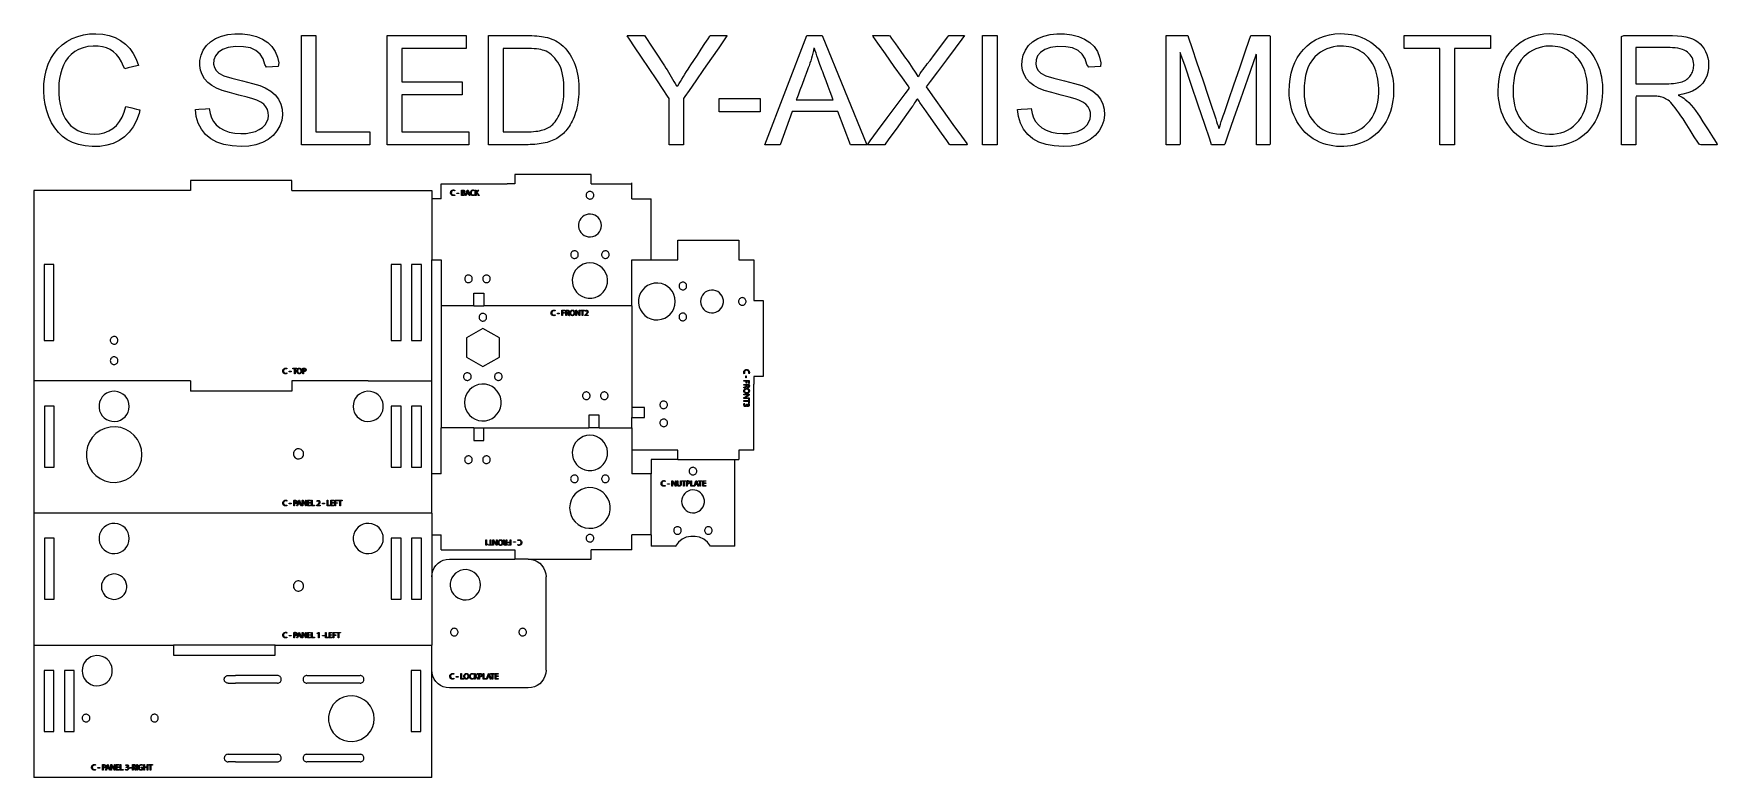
# Model space of a CAD drawing. Header units: metres. Extents: x 826 to 1488, y 1193 to 1485.
import ezdxf

# ---------------------------------------------------------------- set-up
doc = ezdxf.new("R2010")
doc.units = ezdxf.units.M

msp = doc.modelspace()

# ---------------------------------------------------------------- linework, layer by layer
at = {"layer": 'COMPONENT10'}
for p, q in [((1105.03, 1352.04), (1105.04, 1352.24)), ((1105.03, 1351.94), (1105.03, 1352.04)), ((1105.04, 1351.86), (1105.03, 1351.94)), ((1105.04, 1352.24), (1105.09, 1352.44)), ((1105.05, 1351.78), (1105.04, 1351.86)), ((1105.09, 1352.44), (1105.17, 1352.62)), ((1105.17, 1352.62), (1105.29, 1352.78)), ((1105.27, 1352.14), (1105.26, 1351.98)), ((1105.26, 1351.98), (1105.27, 1351.91)), ((1105.31, 1352.3), (1105.27, 1352.14)), ((1105.27, 1351.91), (1105.27, 1351.85)), ((1105.27, 1351.85), (1105.28, 1351.79)), ((1105.29, 1352.78), (1105.43, 1352.91)), ((1105.38, 1352.45), (1105.31, 1352.3)), ((1105.47, 1352.57), (1105.38, 1352.45)), ((1105.43, 1352.91), (1105.61, 1353.01)), ((1105.59, 1352.67), (1105.47, 1352.57)), ((1105.72, 1352.74), (1105.59, 1352.67)), ((1105.61, 1353.01), (1105.82, 1353.07)), ((1105.89, 1352.79), (1105.72, 1352.74)), ((1105.82, 1353.07), (1106.06, 1353.1)), ((1106.07, 1352.81), (1105.89, 1352.79)), ((1106.06, 1353.1), (1106.31, 1353.09)), ((1106.26, 1352.8), (1106.07, 1352.81)), ((1106.44, 1352.77), (1106.26, 1352.8)), ((1106.31, 1353.09), (1106.53, 1353.04)), ((1106.6, 1352.7), (1106.44, 1352.77)), ((1106.53, 1353.04), (1106.72, 1352.95)), ((1106.74, 1352.62), (1106.6, 1352.7)), ((1106.72, 1352.95), (1106.89, 1352.83)), ((1106.84, 1352.51), (1106.74, 1352.62)), ((1106.92, 1352.37), (1106.84, 1352.51)), ((1106.89, 1352.83), (1107.03, 1352.67)), ((1106.98, 1352.22), (1106.92, 1352.37)), ((1107, 1352.05), (1106.98, 1352.22)), ((1106.99, 1351.76), (1107, 1351.81)), ((1107.01, 1351.94), (1107, 1352.05)), ((1107, 1351.87), (1107.01, 1351.94)), ((1107, 1351.81), (1107, 1351.87)), ((1107.03, 1352.67), (1107.13, 1352.49)), ((1107.13, 1352.49), (1107.2, 1352.29)), ((1107.2, 1352.29), (1107.24, 1352.06)), ((1107.23, 1351.83), (1107.22, 1351.75)), ((1107.24, 1351.92), (1107.23, 1351.83)), ((1107.24, 1352.06), (1107.24, 1351.92)), ((1105.06, 1351.7), (1105.05, 1351.78)), ((1105.08, 1351.63), (1105.06, 1351.7)), ((1105.06, 1348.54), (1105.06, 1348.82)), ((1105.06, 1348.82), (1107.2, 1348.82)), ((1106.03, 1348.54), (1105.06, 1348.54)), ((1105.06, 1347.26), (1105.21, 1347.27)), ((1105.06, 1347.22), (1105.06, 1347.26)), ((1105.06, 1347.17), (1105.06, 1347.22)), ((1105.06, 1347.11), (1105.06, 1347.17)), ((1105.06, 1347.06), (1105.06, 1347.11)), ((1105.06, 1346.99), (1105.06, 1347.06)), ((1105.09, 1346.99), (1105.06, 1346.99)), ((1105.06, 1346.14), (1105.09, 1346.17)), ((1105.06, 1346.1), (1105.06, 1346.14)), ((1105.06, 1346.04), (1105.06, 1346.1)), ((1105.06, 1345.98), (1105.06, 1346.04)), ((1105.06, 1345.93), (1105.06, 1345.98)), ((1105.06, 1345.87), (1105.06, 1345.93)), ((1105.1, 1345.89), (1105.06, 1345.87)), ((1105.09, 1351.57), (1105.08, 1351.63)), ((1105.11, 1351.52), (1105.09, 1351.57)), ((1105.2, 1346.99), (1105.09, 1346.99)), ((1105.09, 1346.17), (1105.14, 1346.19)), ((1105.09, 1345.05), (1105.17, 1345.22)), ((1105.16, 1345.91), (1105.1, 1345.89)), ((1105.13, 1351.48), (1105.11, 1351.52)), ((1105.16, 1351.49), (1105.13, 1351.48)), ((1105.14, 1346.19), (1105.19, 1346.21)), ((1105.2, 1351.5), (1105.16, 1351.49)), ((1105.23, 1345.93), (1105.16, 1345.91)), ((1105.17, 1345.22), (1105.28, 1345.36)), ((1105.19, 1346.21), (1105.26, 1346.23)), ((1105.24, 1351.51), (1105.2, 1351.5)), ((1105.36, 1346.99), (1105.2, 1346.99)), ((1105.21, 1347.27), (1105.52, 1347.27)), ((1105.31, 1345.96), (1105.23, 1345.93)), ((1105.28, 1351.52), (1105.24, 1351.51)), ((1105.26, 1346.23), (1105.35, 1346.25)), ((1105.28, 1351.79), (1105.29, 1351.73)), ((1105.31, 1351.53), (1105.28, 1351.52)), ((1105.28, 1345.36), (1105.42, 1345.48)), ((1105.29, 1351.73), (1105.3, 1351.68)), ((1105.3, 1351.68), (1105.32, 1351.62)), ((1105.35, 1351.54), (1105.31, 1351.53)), ((1105.41, 1345.98), (1105.31, 1345.96)), ((1105.32, 1351.62), (1105.33, 1351.58)), ((1105.33, 1351.58), (1105.35, 1351.54)), ((1105.35, 1346.25), (1105.44, 1346.27)), ((1105.55, 1346.99), (1105.36, 1346.99)), ((1105.51, 1346.01), (1105.41, 1345.98)), ((1105.42, 1345.48), (1105.59, 1345.57)), ((1105.53, 1345.22), (1105.42, 1345.12)), ((1105.44, 1346.27), (1105.54, 1346.29)), ((1105.63, 1346.03), (1105.51, 1346.01)), ((1105.52, 1347.27), (1105.93, 1347.27)), ((1105.66, 1345.29), (1105.53, 1345.22)), ((1105.54, 1346.29), (1105.66, 1346.32)), ((1105.74, 1346.99), (1105.55, 1346.99)), ((1105.59, 1345.57), (1105.79, 1345.64)), ((1105.73, 1346.06), (1105.63, 1346.03)), ((1105.66, 1346.32), (1105.76, 1346.35)), ((1105.8, 1345.34), (1105.66, 1345.29)), ((1105.81, 1346.09), (1105.73, 1346.06)), ((1105.89, 1346.99), (1105.74, 1346.99)), ((1105.76, 1346.35), (1105.84, 1346.4)), ((1105.79, 1345.64), (1106, 1345.67)), ((1105.96, 1345.37), (1105.8, 1345.34)), ((1105.88, 1346.12), (1105.81, 1346.09)), ((1105.82, 1349.82), (1105.82, 1350.61)), ((1105.82, 1350.61), (1106.02, 1350.61)), ((1106.02, 1349.82), (1105.82, 1349.82)), ((1105.84, 1346.4), (1105.9, 1346.45)), ((1105.95, 1346.16), (1105.88, 1346.12)), ((1105.99, 1346.99), (1105.89, 1346.99)), ((1105.9, 1346.45), (1105.94, 1346.52)), ((1105.93, 1347.27), (1106.37, 1347.27)), ((1105.94, 1346.52), (1105.97, 1346.59)), ((1106, 1346.21), (1105.95, 1346.16)), ((1106.12, 1345.38), (1105.96, 1345.37)), ((1105.97, 1346.59), (1105.99, 1346.69)), ((1105.99, 1346.96), (1105.99, 1346.99)), ((1105.99, 1346.91), (1105.99, 1346.96)), ((1105.99, 1346.86), (1105.99, 1346.91)), ((1105.99, 1346.81), (1105.99, 1346.86)), ((1105.99, 1346.76), (1105.99, 1346.81)), ((1105.99, 1346.73), (1105.99, 1346.76)), ((1105.99, 1346.69), (1105.99, 1346.73)), ((1106.04, 1346.27), (1106, 1346.21)), ((1106, 1345.67), (1106.24, 1345.67)), ((1106.02, 1350.61), (1106.02, 1349.82)), ((1106.03, 1347.73), (1106.03, 1348.54)), ((1106.26, 1347.73), (1106.03, 1347.73)), ((1106.07, 1346.33), (1106.04, 1346.27)), ((1106.09, 1346.35), (1106.07, 1346.33)), ((1106.11, 1346.3), (1106.09, 1346.35)), ((1106.16, 1346.21), (1106.11, 1346.3)), ((1106.29, 1345.37), (1106.12, 1345.38)), ((1106.22, 1346.13), (1106.16, 1346.21)), ((1106.2, 1346.99), (1106.2, 1346.95)), ((1106.23, 1346.99), (1106.2, 1346.99)), ((1106.2, 1346.95), (1106.2, 1346.9)), ((1106.2, 1346.9), (1106.2, 1346.85)), ((1106.2, 1346.85), (1106.2, 1346.8)), ((1106.2, 1346.8), (1106.2, 1346.76)), ((1106.2, 1346.76), (1106.2, 1346.72)), ((1106.2, 1346.72), (1106.2, 1346.62)), ((1106.2, 1346.62), (1106.22, 1346.53)), ((1106.22, 1346.53), (1106.25, 1346.45)), ((1106.29, 1346.07), (1106.22, 1346.13)), ((1106.32, 1346.99), (1106.23, 1346.99)), ((1106.24, 1345.67), (1106.46, 1345.64)), ((1106.25, 1346.45), (1106.3, 1346.37)), ((1106.97, 1348.54), (1106.26, 1348.54)), ((1106.26, 1348.54), (1106.26, 1347.73)), ((1106.37, 1346.01), (1106.29, 1346.07)), ((1106.45, 1345.34), (1106.29, 1345.37)), ((1106.3, 1346.37), (1106.35, 1346.32)), ((1106.44, 1346.99), (1106.32, 1346.99)), ((1106.35, 1346.32), (1106.41, 1346.27)), ((1106.37, 1347.27), (1106.77, 1347.27)), ((1106.46, 1345.97), (1106.37, 1346.01)), ((1106.41, 1346.27), (1106.49, 1346.24)), ((1106.58, 1346.99), (1106.44, 1346.99)), ((1106.6, 1345.29), (1106.45, 1345.34)), ((1106.57, 1345.95), (1106.46, 1345.97)), ((1106.46, 1345.64), (1106.66, 1345.57)), ((1106.49, 1346.24), (1106.57, 1346.23)), ((1106.57, 1346.23), (1106.66, 1346.23)), ((1106.67, 1345.95), (1106.57, 1345.95)), ((1106.72, 1346.99), (1106.58, 1346.99)), ((1106.73, 1345.22), (1106.6, 1345.29)), ((1106.66, 1346.23), (1106.75, 1346.25)), ((1106.66, 1345.57), (1106.84, 1345.47)), ((1106.73, 1345.96), (1106.67, 1345.95)), ((1106.84, 1346.99), (1106.72, 1346.99)), ((1106.8, 1345.97), (1106.73, 1345.96)), ((1106.84, 1345.13), (1106.73, 1345.22)), ((1106.75, 1346.25), (1106.82, 1346.28)), ((1106.77, 1347.27), (1107.06, 1347.27)), ((1106.86, 1345.99), (1106.8, 1345.97)), ((1106.82, 1346.28), (1106.88, 1346.33)), ((1106.94, 1346.99), (1106.84, 1346.99)), ((1106.84, 1345.47), (1106.99, 1345.35)), ((1106.92, 1346.02), (1106.86, 1345.99)), ((1106.88, 1346.33), (1106.93, 1346.39)), ((1106.97, 1346.05), (1106.92, 1346.02)), ((1106.93, 1351.57), (1106.94, 1351.61)), ((1106.94, 1351.54), (1106.93, 1351.57)), ((1106.93, 1346.39), (1106.97, 1346.47)), ((1106.94, 1351.61), (1106.96, 1351.65)), ((1106.97, 1351.53), (1106.94, 1351.54)), ((1106.98, 1346.99), (1106.94, 1346.99)), ((1106.96, 1351.65), (1106.97, 1351.7)), ((1106.97, 1351.7), (1106.99, 1351.76)), ((1107.01, 1351.52), (1106.97, 1351.53)), ((1106.97, 1347.66), (1106.97, 1348.54)), ((1107.2, 1347.66), (1106.97, 1347.66)), ((1106.97, 1346.47), (1106.99, 1346.56)), ((1107.01, 1346.09), (1106.97, 1346.05)), ((1106.99, 1346.95), (1106.98, 1346.99)), ((1106.99, 1346.93), (1106.99, 1346.95)), ((1107, 1346.9), (1106.99, 1346.93)), ((1106.99, 1346.56), (1107, 1346.65)), ((1106.99, 1345.35), (1107.1, 1345.2)), ((1107, 1346.86), (1107, 1346.9)), ((1107, 1346.82), (1107, 1346.86)), ((1107, 1346.78), (1107, 1346.82)), ((1107, 1346.74), (1107, 1346.78)), ((1107, 1346.65), (1107, 1346.74)), ((1107.05, 1351.51), (1107.01, 1351.52)), ((1107.06, 1346.13), (1107.01, 1346.09)), ((1107.09, 1351.49), (1107.05, 1351.51)), ((1107.06, 1347.27), (1107.17, 1347.27)), ((1107.1, 1346.19), (1107.06, 1346.13)), ((1107.12, 1351.48), (1107.09, 1351.49)), ((1107.14, 1346.26), (1107.1, 1346.19)), ((1107.1, 1345.2), (1107.18, 1345.03)), ((1107.15, 1351.49), (1107.12, 1351.48)), ((1107.17, 1346.34), (1107.14, 1346.26)), ((1107.16, 1351.52), (1107.15, 1351.49)), ((1107.18, 1351.57), (1107.16, 1351.52)), ((1107.17, 1347.27), (1107.19, 1347.2)), ((1107.19, 1346.43), (1107.17, 1346.34)), ((1107.2, 1351.62), (1107.18, 1351.57)), ((1107.19, 1347.2), (1107.19, 1347.14)), ((1107.19, 1347.14), (1107.2, 1347.06)), ((1107.21, 1346.53), (1107.19, 1346.43)), ((1107.21, 1351.68), (1107.2, 1351.62)), ((1107.2, 1348.82), (1107.2, 1347.66)), ((1107.2, 1347.06), (1107.21, 1346.99)), ((1107.22, 1351.75), (1107.21, 1351.68)), ((1107.21, 1346.99), (1107.21, 1346.91)), ((1107.21, 1346.91), (1107.22, 1346.83)), ((1107.22, 1346.63), (1107.21, 1346.53)), ((1107.22, 1346.83), (1107.22, 1346.75)), ((1107.22, 1346.75), (1107.22, 1346.63)), ((1105.03, 1344.66), (1105.04, 1344.86)), ((1105.05, 1344.47), (1105.03, 1344.66)), ((1105.03, 1339.28), (1105.04, 1339.4)), ((1105.05, 1339.05), (1105.03, 1339.28)), ((1105.04, 1344.86), (1105.09, 1345.05)), ((1105.04, 1339.4), (1105.06, 1339.51)), ((1105.11, 1344.3), (1105.05, 1344.47)), ((1105.12, 1338.84), (1105.05, 1339.05)), ((1105.06, 1343.36), (1105.21, 1343.36)), ((1105.06, 1343.3), (1105.06, 1343.36)), ((1105.06, 1343.24), (1105.06, 1343.3)), ((1105.06, 1343.18), (1105.06, 1343.24)), ((1105.06, 1343.13), (1105.06, 1343.18)), ((1105.06, 1343.1), (1105.06, 1343.13)), ((1105.1, 1343.1), (1105.06, 1343.1)), ((1105.06, 1342.03), (1105.08, 1342.05)), ((1105.06, 1341.99), (1105.06, 1342.03)), ((1105.06, 1341.94), (1105.06, 1341.99)), ((1105.06, 1341.87), (1105.06, 1341.94)), ((1105.06, 1341.81), (1105.06, 1341.87)), ((1105.07, 1341.75), (1105.06, 1341.81)), ((1105.06, 1340.59), (1105.06, 1340.87)), ((1105.06, 1340.87), (1106.97, 1340.87)), ((1106.97, 1340.59), (1105.06, 1340.59)), ((1105.06, 1339.51), (1105.08, 1339.62)), ((1105.29, 1341.75), (1105.07, 1341.75)), ((1105.08, 1342.05), (1105.22, 1342.13)), ((1105.08, 1339.62), (1105.12, 1339.7)), ((1105.24, 1343.1), (1105.1, 1343.1)), ((1105.21, 1344.14), (1105.11, 1344.3)), ((1105.12, 1339.7), (1105.15, 1339.78)), ((1105.23, 1338.69), (1105.12, 1338.84)), ((1105.15, 1339.78), (1105.17, 1339.8)), ((1105.17, 1339.8), (1105.21, 1339.79)), ((1105.33, 1344), (1105.21, 1344.14)), ((1105.21, 1343.36), (1105.58, 1343.36)), ((1105.21, 1339.79), (1105.26, 1339.77)), ((1105.22, 1342.13), (1105.45, 1342.27)), ((1105.37, 1338.58), (1105.23, 1338.69)), ((1105.44, 1343.1), (1105.24, 1343.1)), ((1105.28, 1344.88), (1105.25, 1344.74)), ((1105.25, 1344.74), (1105.26, 1344.58)), ((1105.26, 1344.58), (1105.3, 1344.45)), ((1105.26, 1339.77), (1105.32, 1339.75)), ((1105.27, 1339.43), (1105.26, 1339.33)), ((1105.26, 1339.33), (1105.26, 1339.19)), ((1105.26, 1339.19), (1105.29, 1339.04)), ((1105.29, 1339.52), (1105.27, 1339.43)), ((1105.34, 1345.01), (1105.28, 1344.88)), ((1105.7, 1341.75), (1105.29, 1341.75)), ((1105.32, 1339.6), (1105.29, 1339.52)), ((1105.29, 1339.04), (1105.36, 1338.93)), ((1105.3, 1344.45), (1105.38, 1344.33)), ((1105.32, 1339.75), (1105.38, 1339.73)), ((1105.35, 1339.67), (1105.32, 1339.6)), ((1105.49, 1343.88), (1105.33, 1344)), ((1105.42, 1345.12), (1105.34, 1345.01)), ((1105.38, 1339.73), (1105.35, 1339.67)), ((1105.36, 1338.93), (1105.45, 1338.86)), ((1105.53, 1338.52), (1105.37, 1338.58)), ((1105.38, 1344.33), (1105.47, 1344.22)), ((1105.53, 1342.04), (1105.42, 1341.99)), ((1105.42, 1341.99), (1105.53, 1341.99)), ((1105.66, 1343.1), (1105.44, 1343.1)), ((1105.45, 1342.27), (1105.7, 1342.43)), ((1105.45, 1338.86), (1105.54, 1338.82)), ((1105.47, 1344.22), (1105.59, 1344.14)), ((1105.68, 1343.79), (1105.49, 1343.88)), ((1105.64, 1342.1), (1105.53, 1342.04)), ((1105.53, 1341.99), (1105.66, 1342)), ((1105.54, 1338.82), (1105.64, 1338.8)), ((1105.58, 1343.36), (1106.07, 1343.36)), ((1105.59, 1344.14), (1105.73, 1344.08)), ((1105.75, 1342.15), (1105.64, 1342.1)), ((1105.64, 1338.8), (1105.78, 1338.82)), ((1105.84, 1343.1), (1105.66, 1343.1)), ((1105.66, 1342), (1105.8, 1342.01)), ((1105.9, 1343.74), (1105.68, 1343.79)), ((1105.7, 1342.43), (1105.94, 1342.58)), ((1106.2, 1341.75), (1105.7, 1341.75)), ((1105.73, 1344.08), (1105.89, 1344.04)), ((1105.86, 1342.22), (1105.75, 1342.15)), ((1105.78, 1338.82), (1105.89, 1338.88)), ((1105.8, 1342.01), (1105.94, 1342.01)), ((1105.96, 1343.1), (1105.84, 1343.1)), ((1105.96, 1338.61), (1105.84, 1338.55)), ((1105.97, 1342.28), (1105.86, 1342.22)), ((1105.89, 1344.04), (1106.06, 1344.01)), ((1105.89, 1338.88), (1105.98, 1338.98)), ((1106.16, 1343.72), (1105.9, 1343.74)), ((1105.94, 1342.58), (1106.11, 1342.69)), ((1105.94, 1342.01), (1106.08, 1342.01)), ((1106.06, 1343.1), (1105.96, 1343.1)), ((1106.05, 1338.7), (1105.96, 1338.61)), ((1106.09, 1342.36), (1105.97, 1342.28)), ((1105.98, 1338.98), (1106.03, 1339.1)), ((1106.03, 1339.1), (1106.06, 1339.24)), ((1106.12, 1338.81), (1106.05, 1338.7)), ((1106.06, 1344.01), (1106.22, 1344.01)), ((1106.22, 1343.1), (1106.06, 1343.1)), ((1106.06, 1339.24), (1106.07, 1339.34)), ((1106.07, 1343.36), (1106.57, 1343.36)), ((1106.07, 1339.47), (1106.12, 1339.49)), ((1106.07, 1339.44), (1106.07, 1339.47)), ((1106.07, 1339.39), (1106.07, 1339.44)), ((1106.07, 1339.34), (1106.07, 1339.39)), ((1106.08, 1342.01), (1106.23, 1342.01)), ((1106.16, 1342.4), (1106.09, 1342.36)), ((1106.11, 1342.69), (1106.18, 1342.73)), ((1106.12, 1339.49), (1106.17, 1339.49)), ((1106.19, 1338.94), (1106.12, 1338.81)), ((1106.38, 1343.74), (1106.16, 1343.72)), ((1106.33, 1342.5), (1106.16, 1342.4)), ((1106.17, 1339.49), (1106.23, 1339.49)), ((1106.18, 1342.73), (1106.29, 1342.8)), ((1106.19, 1338.94), (1106.18, 1338.97)), ((1106.25, 1338.83), (1106.19, 1338.94)), ((1106.69, 1341.75), (1106.2, 1341.75)), ((1106.22, 1344.01), (1106.38, 1344.03)), ((1106.36, 1343.1), (1106.22, 1343.1)), ((1106.23, 1342.01), (1106.32, 1342.01)), ((1106.23, 1339.49), (1106.26, 1339.49)), ((1106.33, 1338.73), (1106.25, 1338.83)), ((1106.26, 1339.49), (1106.28, 1339.44)), ((1106.28, 1339.44), (1106.28, 1339.39)), ((1106.28, 1339.39), (1106.28, 1339.36)), ((1106.28, 1339.36), (1106.28, 1339.26)), ((1106.28, 1339.26), (1106.31, 1339.15)), ((1106.29, 1342.8), (1106.41, 1342.87)), ((1106.31, 1339.15), (1106.35, 1339.04)), ((1106.32, 1342.01), (1106.44, 1342.01)), ((1106.56, 1342.65), (1106.33, 1342.5)), ((1106.42, 1338.66), (1106.33, 1338.73)), ((1106.35, 1339.04), (1106.42, 1338.95)), ((1106.5, 1343.11), (1106.36, 1343.1)), ((1106.38, 1344.03), (1106.52, 1344.07)), ((1106.58, 1343.78), (1106.38, 1343.74)), ((1106.41, 1342.87), (1106.52, 1342.94)), ((1106.42, 1338.95), (1106.52, 1338.89)), ((1106.52, 1338.61), (1106.42, 1338.66)), ((1106.44, 1342.01), (1106.62, 1342.01)), ((1106.63, 1343.11), (1106.5, 1343.11)), ((1106.52, 1344.07), (1106.66, 1344.13)), ((1106.52, 1342.94), (1106.64, 1343)), ((1106.52, 1338.89), (1106.64, 1338.88)), ((1106.63, 1338.59), (1106.52, 1338.61)), ((1106.82, 1342.82), (1106.56, 1342.65)), ((1106.57, 1343.36), (1106.98, 1343.36)), ((1106.76, 1343.86), (1106.58, 1343.78)), ((1106.62, 1342.01), (1106.84, 1342.01)), ((1106.76, 1343.11), (1106.63, 1343.11)), ((1106.76, 1338.6), (1106.63, 1338.59)), ((1106.64, 1343), (1106.75, 1343.06)), ((1106.64, 1338.88), (1106.72, 1338.89)), ((1106.66, 1344.13), (1106.78, 1344.21)), ((1107.06, 1341.75), (1106.69, 1341.75)), ((1106.72, 1338.89), (1106.8, 1338.92)), ((1106.75, 1343.06), (1106.86, 1343.11)), ((1106.92, 1343.97), (1106.76, 1343.86)), ((1106.86, 1343.11), (1106.76, 1343.11)), ((1106.89, 1338.64), (1106.76, 1338.6)), ((1106.78, 1344.21), (1106.88, 1344.31)), ((1106.8, 1339.65), (1106.86, 1339.67)), ((1106.83, 1339.6), (1106.8, 1339.65)), ((1106.8, 1338.92), (1106.86, 1338.98)), ((1107.05, 1342.96), (1106.82, 1342.82)), ((1106.87, 1339.53), (1106.83, 1339.6)), ((1106.93, 1345.02), (1106.84, 1345.13)), ((1106.84, 1342.01), (1107.03, 1342.01)), ((1106.86, 1339.67), (1106.91, 1339.69)), ((1106.86, 1338.98), (1106.91, 1339.07)), ((1106.9, 1339.45), (1106.87, 1339.53)), ((1106.88, 1344.31), (1106.96, 1344.43)), ((1107, 1338.72), (1106.89, 1338.64)), ((1106.92, 1339.37), (1106.9, 1339.45)), ((1106.91, 1339.69), (1106.96, 1339.71)), ((1106.91, 1339.07), (1106.93, 1339.18)), ((1107.05, 1344.1), (1106.92, 1343.97)), ((1106.93, 1339.29), (1106.92, 1339.37)), ((1106.99, 1344.89), (1106.93, 1345.02)), ((1106.93, 1339.18), (1106.93, 1339.29)), ((1106.96, 1344.43), (1107.01, 1344.57)), ((1106.96, 1339.71), (1107, 1339.72)), ((1106.97, 1340.87), (1106.97, 1341.52)), ((1106.97, 1341.52), (1107.2, 1341.52)), ((1106.97, 1339.93), (1106.97, 1340.59)), ((1107.2, 1339.93), (1106.97, 1339.93)), ((1106.98, 1343.36), (1107.19, 1343.36)), ((1107.01, 1344.74), (1106.99, 1344.89)), ((1107, 1339.72), (1107.02, 1339.7)), ((1107.09, 1338.84), (1107, 1338.72)), ((1107.01, 1344.57), (1107.01, 1344.74)), ((1107.02, 1339.7), (1107.06, 1339.62)), ((1107.03, 1342.01), (1107.17, 1342.01)), ((1107.15, 1344.25), (1107.05, 1344.1)), ((1107.18, 1343.04), (1107.05, 1342.96)), ((1107.2, 1341.77), (1107.06, 1341.75)), ((1107.06, 1339.62), (1107.1, 1339.53)), ((1107.14, 1339), (1107.09, 1338.84)), ((1107.1, 1339.53), (1107.13, 1339.43)), ((1107.13, 1339.43), (1107.15, 1339.31)), ((1107.16, 1339.2), (1107.14, 1339)), ((1107.21, 1344.43), (1107.15, 1344.25)), ((1107.15, 1339.31), (1107.16, 1339.2)), ((1107.17, 1342.01), (1107.2, 1342.01)), ((1107.18, 1345.03), (1107.23, 1344.84)), ((1107.2, 1343.06), (1107.18, 1343.04)), ((1107.19, 1343.36), (1107.2, 1343.3)), ((1107.2, 1343.3), (1107.2, 1343.24)), ((1107.2, 1343.24), (1107.2, 1343.16)), ((1107.2, 1343.16), (1107.2, 1343.1)), ((1107.2, 1343.1), (1107.2, 1343.06)), ((1107.2, 1342.01), (1107.2, 1341.99)), ((1107.2, 1341.99), (1107.2, 1341.94)), ((1107.2, 1341.94), (1107.2, 1341.88)), ((1107.2, 1341.88), (1107.2, 1341.82)), ((1107.2, 1341.82), (1107.2, 1341.77)), ((1107.2, 1341.52), (1107.2, 1339.93)), ((1107.24, 1344.63), (1107.21, 1344.43)), ((1107.23, 1344.84), (1107.24, 1344.63)), ((1105.7, 1338.52), (1105.53, 1338.52)), ((1105.84, 1338.55), (1105.7, 1338.52))]:
    msp.add_line(p, q, dxfattribs=at)
at = {"layer": 'COMPONENT12'}
for p, q in [((923.59, 1300.47), (923.61, 1300.72)), ((923.62, 1300.23), (923.59, 1300.47)), ((923.61, 1300.72), (923.66, 1300.94)), ((923.69, 1300.02), (923.62, 1300.23)), ((923.66, 1300.94), (923.75, 1301.13)), ((923.79, 1299.84), (923.69, 1300.02)), ((923.75, 1301.13), (923.87, 1301.3)), ((923.92, 1299.7), (923.79, 1299.84)), ((923.87, 1301.3), (924.02, 1301.44)), ((923.93, 1300.86), (923.89, 1300.67)), ((923.89, 1300.67), (923.89, 1300.48)), ((923.89, 1300.48), (923.91, 1300.3)), ((923.91, 1300.3), (923.96, 1300.14)), ((924.07, 1299.58), (923.92, 1299.7)), ((923.99, 1301.01), (923.93, 1300.86)), ((923.96, 1300.14), (924.03, 1300)), ((924.08, 1301.15), (923.99, 1301.01)), ((924.02, 1301.44), (924.2, 1301.55)), ((924.03, 1300), (924.13, 1299.88)), ((924.25, 1299.5), (924.07, 1299.58)), ((924.19, 1301.25), (924.08, 1301.15)), ((924.13, 1299.88), (924.25, 1299.79)), ((924.32, 1301.33), (924.19, 1301.25)), ((924.2, 1301.55), (924.41, 1301.61)), ((924.25, 1299.79), (924.39, 1299.72)), ((924.45, 1299.45), (924.25, 1299.5)), ((924.48, 1301.39), (924.32, 1301.33)), ((924.39, 1299.72), (924.56, 1299.68)), ((924.41, 1301.61), (924.64, 1301.65)), ((924.66, 1299.44), (924.45, 1299.45)), ((924.65, 1301.41), (924.48, 1301.39)), ((924.56, 1299.68), (924.72, 1299.67)), ((924.64, 1301.65), (924.78, 1301.65)), ((924.76, 1301.42), (924.65, 1301.41)), ((924.75, 1299.44), (924.66, 1299.44)), ((924.72, 1299.67), (924.78, 1299.68)), ((924.84, 1299.45), (924.75, 1299.44)), ((924.82, 1301.41), (924.76, 1301.42)), ((924.78, 1301.65), (924.86, 1301.64)), ((924.78, 1299.68), (924.84, 1299.68)), ((924.88, 1301.41), (924.82, 1301.41)), ((924.84, 1299.68), (924.9, 1299.69)), ((924.92, 1299.46), (924.84, 1299.45)), ((924.86, 1301.64), (924.94, 1301.63)), ((924.94, 1301.4), (924.88, 1301.41)), ((924.9, 1299.69), (924.96, 1299.7)), ((924.99, 1299.47), (924.92, 1299.46)), ((924.94, 1301.63), (925.01, 1301.62)), ((924.99, 1301.38), (924.94, 1301.4)), ((924.96, 1299.7), (925.02, 1299.71)), ((925.04, 1301.37), (924.99, 1301.38)), ((925.06, 1299.49), (924.99, 1299.47)), ((925.01, 1301.62), (925.08, 1301.61)), ((925.02, 1299.71), (925.07, 1299.73)), ((925.09, 1301.35), (925.04, 1301.37)), ((925.12, 1299.5), (925.06, 1299.49)), ((925.07, 1299.73), (925.12, 1299.75)), ((925.08, 1301.61), (925.13, 1301.59)), ((925.13, 1301.34), (925.09, 1301.35)), ((925.12, 1299.75), (925.16, 1299.76)), ((925.17, 1299.52), (925.12, 1299.5)), ((925.13, 1301.59), (925.17, 1301.57)), ((925.16, 1301.35), (925.13, 1301.34)), ((925.17, 1301.38), (925.16, 1301.35)), ((925.16, 1299.76), (925.17, 1299.73)), ((925.17, 1301.57), (925.21, 1301.56)), ((925.18, 1301.42), (925.17, 1301.38)), ((925.17, 1299.73), (925.18, 1299.69)), ((925.21, 1299.54), (925.17, 1299.52)), ((925.19, 1301.46), (925.18, 1301.42)), ((925.18, 1299.69), (925.19, 1299.65)), ((925.2, 1301.5), (925.19, 1301.46)), ((925.19, 1299.65), (925.2, 1299.61)), ((925.21, 1301.53), (925.2, 1301.5)), ((925.2, 1299.61), (925.2, 1299.57)), ((925.2, 1299.57), (925.21, 1299.54)), ((925.21, 1301.56), (925.21, 1301.53)), ((926.09, 1300.23), (926.09, 1300.43)), ((926.09, 1300.43), (926.87, 1300.43)), ((926.87, 1300.23), (926.09, 1300.23)), ((926.87, 1300.43), (926.87, 1300.23)), ((927.88, 1301.59), (927.93, 1301.6)), ((927.88, 1301.5), (927.88, 1301.59)), ((927.88, 1301.27), (927.88, 1301.5)), ((927.88, 1300.93), (927.88, 1301.27)), ((927.88, 1300.55), (927.88, 1300.93)), ((927.88, 1300.17), (927.88, 1300.55)), ((927.88, 1299.83), (927.88, 1300.17)), ((927.88, 1299.58), (927.88, 1299.83)), ((927.89, 1299.47), (927.88, 1299.58)), ((927.92, 1299.47), (927.89, 1299.47)), ((927.96, 1299.47), (927.92, 1299.47)), ((927.93, 1301.6), (927.99, 1301.6)), ((928.01, 1299.47), (927.96, 1299.47)), ((927.99, 1301.6), (928.05, 1301.61)), ((928.06, 1299.47), (928.01, 1299.47)), ((928.05, 1301.61), (928.11, 1301.62)), ((928.11, 1299.47), (928.06, 1299.47)), ((928.11, 1301.62), (928.18, 1301.62)), ((928.14, 1299.47), (928.11, 1299.47)), ((928.16, 1299.5), (928.14, 1299.47)), ((928.2, 1301.4), (928.16, 1301.39)), ((928.16, 1301.39), (928.16, 1301.34)), ((928.16, 1301.34), (928.16, 1301.24)), ((928.16, 1301.24), (928.16, 1301.11)), ((928.16, 1301.11), (928.16, 1300.96)), ((928.16, 1300.96), (928.16, 1300.81)), ((928.16, 1300.81), (928.16, 1300.68)), ((928.16, 1300.68), (928.16, 1300.59)), ((928.16, 1300.59), (928.16, 1300.56)), ((928.16, 1300.56), (928.21, 1300.55)), ((928.2, 1300.32), (928.16, 1300.33)), ((928.16, 1300.33), (928.16, 1300.27)), ((928.16, 1300.27), (928.16, 1300.16)), ((928.16, 1300.16), (928.16, 1300.02)), ((928.16, 1300.02), (928.16, 1299.86)), ((928.16, 1299.86), (928.16, 1299.71)), ((928.16, 1299.71), (928.16, 1299.58)), ((928.16, 1299.58), (928.16, 1299.5)), ((928.18, 1301.62), (928.25, 1301.63)), ((928.22, 1301.4), (928.2, 1301.4)), ((928.23, 1300.32), (928.2, 1300.32)), ((928.21, 1300.55), (928.23, 1300.54)), ((928.25, 1301.4), (928.22, 1301.4)), ((928.23, 1300.54), (928.26, 1300.54)), ((928.25, 1300.32), (928.23, 1300.32)), ((928.25, 1301.63), (928.32, 1301.63)), ((928.28, 1301.41), (928.25, 1301.4)), ((928.28, 1300.31), (928.25, 1300.32)), ((928.26, 1300.54), (928.29, 1300.54)), ((928.32, 1301.41), (928.28, 1301.41)), ((928.31, 1300.31), (928.28, 1300.31)), ((928.29, 1300.54), (928.32, 1300.54)), ((928.34, 1300.31), (928.31, 1300.31)), ((928.32, 1301.63), (928.4, 1301.63)), ((928.36, 1301.41), (928.32, 1301.41)), ((928.32, 1300.54), (928.35, 1300.53)), ((928.37, 1300.31), (928.34, 1300.31)), ((928.35, 1300.53), (928.38, 1300.53)), ((928.4, 1301.41), (928.36, 1301.41)), ((928.44, 1300.31), (928.37, 1300.31)), ((928.38, 1300.53), (928.48, 1300.54)), ((928.4, 1301.63), (928.5, 1301.63)), ((928.48, 1301.41), (928.4, 1301.41)), ((928.53, 1300.32), (928.44, 1300.31)), ((928.58, 1301.39), (928.48, 1301.41)), ((928.48, 1300.54), (928.59, 1300.56)), ((928.5, 1301.63), (928.59, 1301.62)), ((928.62, 1300.34), (928.53, 1300.32)), ((928.67, 1301.37), (928.58, 1301.39)), ((928.59, 1301.62), (928.68, 1301.61)), ((928.59, 1300.56), (928.68, 1300.59)), ((928.71, 1300.36), (928.62, 1300.34)), ((928.75, 1301.33), (928.67, 1301.37)), ((928.68, 1301.61), (928.76, 1301.59)), ((928.68, 1300.59), (928.76, 1300.64)), ((928.79, 1300.39), (928.71, 1300.36)), ((928.82, 1301.28), (928.75, 1301.33)), ((928.76, 1301.59), (928.83, 1301.56)), ((928.76, 1300.64), (928.82, 1300.7)), ((928.87, 1300.42), (928.79, 1300.39)), ((928.87, 1301.22), (928.82, 1301.28)), ((928.82, 1300.7), (928.87, 1300.77)), ((928.83, 1301.56), (928.89, 1301.53)), ((928.9, 1301.14), (928.87, 1301.22)), ((928.87, 1300.77), (928.91, 1300.85)), ((928.94, 1300.47), (928.87, 1300.42)), ((928.89, 1301.53), (928.95, 1301.5)), ((928.92, 1301.05), (928.9, 1301.14)), ((928.91, 1300.85), (928.92, 1300.95)), ((928.92, 1300.95), (928.92, 1301.05)), ((929, 1300.52), (928.94, 1300.47)), ((928.95, 1301.5), (929, 1301.46)), ((929, 1301.46), (929.04, 1301.42)), ((929.05, 1300.57), (929, 1300.52)), ((929.04, 1301.42), (929.08, 1301.38)), ((929.09, 1300.61), (929.05, 1300.57)), ((929.08, 1301.38), (929.11, 1301.33)), ((929.12, 1300.66), (929.09, 1300.61)), ((929.11, 1301.33), (929.14, 1301.28)), ((929.14, 1300.71), (929.12, 1300.66)), ((929.14, 1299.47), (929.87, 1301.61)), ((929.14, 1301.28), (929.17, 1301.22)), ((929.17, 1300.77), (929.14, 1300.71)), ((929.43, 1299.47), (929.14, 1299.47)), ((929.17, 1301.22), (929.18, 1301.16)), ((929.18, 1300.83), (929.17, 1300.77)), ((929.18, 1301.16), (929.19, 1301.1)), ((929.19, 1300.89), (929.18, 1300.83)), ((929.19, 1301.1), (929.2, 1301.03)), ((929.2, 1300.96), (929.19, 1300.89)), ((929.2, 1301.03), (929.2, 1300.96)), ((929.65, 1300.15), (929.43, 1299.47)), ((930.41, 1300.15), (929.65, 1300.15)), ((929.74, 1300.44), (929.71, 1300.38)), ((929.71, 1300.38), (929.74, 1300.36)), ((929.77, 1300.53), (929.74, 1300.44)), ((929.74, 1300.36), (929.82, 1300.36)), ((929.8, 1300.64), (929.77, 1300.53)), ((929.84, 1300.76), (929.8, 1300.64)), ((929.82, 1300.36), (929.92, 1300.36)), ((929.88, 1300.86), (929.84, 1300.76)), ((929.87, 1301.61), (930.2, 1301.61)), ((929.9, 1300.94), (929.88, 1300.86)), ((929.92, 1300.98), (929.9, 1300.94)), ((929.93, 1301.01), (929.92, 1300.98)), ((929.92, 1300.36), (930.04, 1300.36)), ((929.94, 1301.06), (929.93, 1301.01)), ((929.96, 1301.11), (929.94, 1301.06)), ((929.97, 1301.16), (929.96, 1301.11)), ((929.98, 1301.21), (929.97, 1301.16)), ((930, 1301.25), (929.98, 1301.21)), ((930.01, 1301.3), (930, 1301.25)), ((930.04, 1301.35), (930.01, 1301.3)), ((930.05, 1301.31), (930.04, 1301.35)), ((930.04, 1300.36), (930.16, 1300.36)), ((930.06, 1301.26), (930.05, 1301.31)), ((930.07, 1301.22), (930.06, 1301.26)), ((930.09, 1301.17), (930.07, 1301.22)), ((930.1, 1301.12), (930.09, 1301.17)), ((930.11, 1301.07), (930.1, 1301.12)), ((930.13, 1301.02), (930.11, 1301.07)), ((930.14, 1300.98), (930.13, 1301.02)), ((930.16, 1300.94), (930.14, 1300.98)), ((930.18, 1300.87), (930.16, 1300.94)), ((930.16, 1300.36), (930.26, 1300.36)), ((930.21, 1300.77), (930.18, 1300.87)), ((930.2, 1301.61), (930.93, 1299.47)), ((930.25, 1300.66), (930.21, 1300.77)), ((930.29, 1300.55), (930.25, 1300.66)), ((930.26, 1300.36), (930.33, 1300.36)), ((930.32, 1300.46), (930.29, 1300.55)), ((930.35, 1300.39), (930.32, 1300.46)), ((930.33, 1300.36), (930.36, 1300.36)), ((930.36, 1300.36), (930.35, 1300.39)), ((930.64, 1299.47), (930.41, 1300.15)), ((930.93, 1299.47), (930.64, 1299.47)), ((931.25, 1301.6), (931.31, 1301.61)), ((931.25, 1301.39), (931.25, 1301.6)), ((931.25, 1300.98), (931.25, 1301.39)), ((931.25, 1300.48), (931.25, 1300.98)), ((931.25, 1299.99), (931.25, 1300.48)), ((931.25, 1299.62), (931.25, 1299.99)), ((931.25, 1299.47), (931.25, 1299.62)), ((931.31, 1299.47), (931.25, 1299.47)), ((931.31, 1301.61), (931.37, 1301.61)), ((931.37, 1299.47), (931.31, 1299.47)), ((931.37, 1301.61), (931.45, 1301.61)), ((931.43, 1299.47), (931.37, 1299.47)), ((931.48, 1299.47), (931.43, 1299.47)), ((931.45, 1301.61), (931.51, 1301.61)), ((931.51, 1299.47), (931.48, 1299.47)), ((931.5, 1301.27), (931.49, 1301.17)), ((931.49, 1301.17), (931.5, 1301.04)), ((931.55, 1301.16), (931.5, 1301.27)), ((931.5, 1301.04), (931.5, 1300.91)), ((931.5, 1300.91), (931.51, 1300.77)), ((931.51, 1301.61), (931.55, 1301.61)), ((931.51, 1300.77), (931.51, 1300.63)), ((931.51, 1300.63), (931.51, 1300.47)), ((931.51, 1300.47), (931.51, 1300.37)), ((931.51, 1300.37), (931.51, 1300.26)), ((931.51, 1300.26), (931.51, 1300.07)), ((931.51, 1300.07), (931.51, 1299.85)), ((931.51, 1299.85), (931.51, 1299.65)), ((931.51, 1299.65), (931.51, 1299.51)), ((931.51, 1299.51), (931.51, 1299.47)), ((931.55, 1301.61), (931.57, 1301.59)), ((931.61, 1301.05), (931.55, 1301.16)), ((931.57, 1301.59), (931.65, 1301.46)), ((931.67, 1300.93), (931.61, 1301.05)), ((931.65, 1301.46), (931.79, 1301.23)), ((931.74, 1300.82), (931.67, 1300.93)), ((931.81, 1300.7), (931.74, 1300.82)), ((931.79, 1301.23), (931.96, 1300.98)), ((931.88, 1300.59), (931.81, 1300.7)), ((931.92, 1300.52), (931.88, 1300.59)), ((932.03, 1300.35), (931.92, 1300.52)), ((931.96, 1300.98), (932.11, 1300.74)), ((932.17, 1300.11), (932.03, 1300.35)), ((932.11, 1300.74), (932.21, 1300.57)), ((932.34, 1299.86), (932.17, 1300.11)), ((932.21, 1300.57), (932.25, 1300.5)), ((932.25, 1300.5), (932.33, 1300.38)), ((932.33, 1300.38), (932.39, 1300.27)), ((932.48, 1299.63), (932.34, 1299.86)), ((932.39, 1300.27), (932.46, 1300.16)), ((932.46, 1300.16), (932.51, 1300.05)), ((932.56, 1299.49), (932.48, 1299.63)), ((932.51, 1300.05), (932.57, 1299.94)), ((932.58, 1299.47), (932.56, 1299.49)), ((932.57, 1299.94), (932.62, 1299.84)), ((932.62, 1299.47), (932.58, 1299.47)), ((932.59, 1301.58), (932.6, 1301.61)), ((932.59, 1301.44), (932.59, 1301.58)), ((932.59, 1301.25), (932.59, 1301.44)), ((932.59, 1301.03), (932.59, 1301.25)), ((932.59, 1300.85), (932.59, 1301.03)), ((932.59, 1300.73), (932.59, 1300.85)), ((932.59, 1300.64), (932.59, 1300.73)), ((932.6, 1300.49), (932.59, 1300.64)), ((932.6, 1301.61), (932.62, 1301.61)), ((932.6, 1300.35), (932.6, 1300.49)), ((932.6, 1300.21), (932.6, 1300.35)), ((932.61, 1300.07), (932.6, 1300.21)), ((932.62, 1299.94), (932.61, 1300.07)), ((932.62, 1301.61), (932.67, 1301.61)), ((932.62, 1299.84), (932.62, 1299.94)), ((932.67, 1299.47), (932.62, 1299.47)), ((932.67, 1301.61), (932.73, 1301.61)), ((932.74, 1299.47), (932.67, 1299.47)), ((932.73, 1301.61), (932.79, 1301.61)), ((932.8, 1299.47), (932.74, 1299.47)), ((932.79, 1301.61), (932.84, 1301.61)), ((932.85, 1299.48), (932.8, 1299.47)), ((932.84, 1301.61), (932.85, 1301.47)), ((932.85, 1301.47), (932.85, 1301.1)), ((932.85, 1301.1), (932.85, 1300.61)), ((932.85, 1300.61), (932.85, 1300.11)), ((932.85, 1300.11), (932.85, 1299.7)), ((932.85, 1299.7), (932.85, 1299.48)), ((933.33, 1299.47), (933.33, 1301.61)), ((933.33, 1301.61), (934.49, 1301.61)), ((934.54, 1299.47), (933.33, 1299.47)), ((934.49, 1301.38), (933.61, 1301.38)), ((933.61, 1301.38), (933.61, 1300.71)), ((933.61, 1300.71), (934.44, 1300.71)), ((934.44, 1300.48), (933.61, 1300.48)), ((933.61, 1300.48), (933.61, 1299.71)), ((933.61, 1299.71), (934.54, 1299.71)), ((934.44, 1300.71), (934.44, 1300.48)), ((934.49, 1301.61), (934.49, 1301.38)), ((934.54, 1299.71), (934.54, 1299.47)), ((934.9, 1301.61), (935.18, 1301.61)), ((934.9, 1299.47), (934.9, 1301.61)), ((936.09, 1299.47), (934.9, 1299.47)), ((935.18, 1301.61), (935.18, 1299.71)), ((935.18, 1299.71), (936.09, 1299.71)), ((936.09, 1299.71), (936.09, 1299.47)), ((936.97, 1299.64), (937.01, 1299.68)), ((936.97, 1299.61), (936.97, 1299.64)), ((936.97, 1299.57), (936.97, 1299.61)), ((936.97, 1299.54), (936.97, 1299.57)), ((936.97, 1299.51), (936.97, 1299.54)), ((936.97, 1299.47), (936.97, 1299.51)), ((937.04, 1299.47), (936.97, 1299.47)), ((937.01, 1299.68), (937.05, 1299.72)), ((937.03, 1301.36), (937.1, 1301.42)), ((937.04, 1301.33), (937.03, 1301.36)), ((937.06, 1301.29), (937.04, 1301.33)), ((937.22, 1299.47), (937.04, 1299.47)), ((937.05, 1299.72), (937.1, 1299.76)), ((937.08, 1301.25), (937.06, 1301.29)), ((937.09, 1301.21), (937.08, 1301.25)), ((937.11, 1301.17), (937.09, 1301.21)), ((937.1, 1301.42), (937.17, 1301.46)), ((937.1, 1299.76), (937.14, 1299.81)), ((937.15, 1301.19), (937.11, 1301.17)), ((937.14, 1299.81), (937.17, 1299.84)), ((937.19, 1301.22), (937.15, 1301.19)), ((937.17, 1301.46), (937.25, 1301.5)), ((937.17, 1299.84), (937.34, 1300)), ((937.25, 1301.26), (937.19, 1301.22)), ((937.47, 1299.47), (937.22, 1299.47)), ((937.25, 1301.5), (937.33, 1301.53)), ((937.31, 1301.29), (937.25, 1301.26)), ((937.37, 1301.31), (937.31, 1301.29)), ((937.33, 1301.53), (937.42, 1301.55)), ((937.34, 1300), (937.52, 1300.18)), ((937.45, 1301.33), (937.37, 1301.31)), ((937.38, 1299.73), (937.37, 1299.71)), ((937.41, 1299.75), (937.38, 1299.73)), ((937.38, 1299.73), (937.46, 1299.71)), ((937.44, 1299.78), (937.41, 1299.75)), ((937.42, 1301.55), (937.51, 1301.57)), ((937.48, 1299.81), (937.44, 1299.78)), ((937.52, 1301.34), (937.45, 1301.33)), ((937.46, 1299.71), (937.61, 1299.71)), ((937.75, 1299.47), (937.47, 1299.47)), ((937.5, 1299.84), (937.48, 1299.81)), ((937.52, 1299.86), (937.5, 1299.84)), ((937.51, 1301.57), (937.61, 1301.57)), ((937.62, 1301.34), (937.52, 1301.34)), ((937.52, 1300.18), (937.67, 1300.34)), ((937.58, 1299.91), (937.52, 1299.86)), ((937.75, 1300.08), (937.58, 1299.91)), ((937.61, 1301.57), (937.78, 1301.56)), ((937.61, 1299.71), (937.8, 1299.71)), ((937.73, 1301.31), (937.62, 1301.34)), ((937.67, 1300.34), (937.79, 1300.49)), ((937.81, 1301.27), (937.73, 1301.31)), ((937.89, 1300.24), (937.75, 1300.08)), ((938.01, 1299.47), (937.75, 1299.47)), ((937.78, 1301.56), (937.92, 1301.51)), ((937.79, 1300.49), (937.87, 1300.62)), ((937.8, 1299.71), (937.99, 1299.71)), ((937.87, 1301.22), (937.81, 1301.27)), ((937.92, 1301.15), (937.87, 1301.22)), ((937.87, 1300.62), (937.93, 1300.75)), ((938.02, 1300.39), (937.89, 1300.24)), ((937.92, 1301.51), (938.04, 1301.43)), ((937.94, 1301.07), (937.92, 1301.15)), ((937.93, 1300.75), (937.96, 1300.88)), ((937.96, 1300.99), (937.94, 1301.07)), ((937.96, 1300.88), (937.96, 1300.99)), ((937.99, 1299.71), (938.16, 1299.71)), ((938.2, 1299.47), (938.01, 1299.47)), ((938.11, 1300.54), (938.02, 1300.39)), ((938.04, 1301.43), (938.12, 1301.34)), ((938.19, 1300.69), (938.11, 1300.54)), ((938.12, 1301.34), (938.19, 1301.23)), ((938.16, 1299.71), (938.26, 1299.71)), ((938.19, 1301.23), (938.22, 1301.11)), ((938.23, 1300.84), (938.19, 1300.69)), ((938.29, 1299.48), (938.2, 1299.47)), ((938.22, 1301.11), (938.24, 1300.99)), ((938.24, 1300.99), (938.23, 1300.84)), ((938.26, 1299.71), (938.29, 1299.7)), ((938.29, 1299.7), (938.29, 1299.65)), ((938.29, 1299.65), (938.29, 1299.6)), ((938.29, 1299.6), (938.29, 1299.55)), ((938.29, 1299.55), (938.29, 1299.51)), ((938.29, 1299.51), (938.29, 1299.48)), ((939.23, 1300.23), (939.23, 1300.43)), ((939.23, 1300.43), (940.01, 1300.43)), ((940.01, 1300.23), (939.23, 1300.23)), ((940.01, 1300.43), (940.01, 1300.23)), ((941.02, 1301.61), (941.3, 1301.61)), ((941.02, 1299.47), (941.02, 1301.61)), ((942.21, 1299.47), (941.02, 1299.47)), ((941.3, 1301.61), (941.3, 1299.71)), ((941.3, 1299.71), (942.21, 1299.71)), ((942.21, 1299.71), (942.21, 1299.47)), ((942.52, 1299.47), (942.52, 1301.61)), ((942.52, 1301.61), (943.67, 1301.61)), ((943.72, 1299.47), (942.52, 1299.47)), ((943.67, 1301.38), (942.8, 1301.38)), ((942.8, 1301.38), (942.8, 1300.71)), ((942.8, 1300.71), (943.62, 1300.71)), ((943.62, 1300.48), (942.8, 1300.48)), ((942.8, 1300.48), (942.8, 1299.71)), ((942.8, 1299.71), (943.72, 1299.71)), ((943.62, 1300.71), (943.62, 1300.48)), ((943.67, 1301.61), (943.67, 1301.38)), ((943.72, 1299.71), (943.72, 1299.47)), ((944.08, 1301.61), (945.23, 1301.61)), ((944.08, 1299.47), (944.08, 1301.61)), ((944.36, 1299.47), (944.08, 1299.47)), ((945.23, 1301.38), (944.36, 1301.38)), ((944.36, 1301.38), (944.36, 1300.67)), ((944.36, 1300.67), (945.16, 1300.67)), ((945.16, 1300.44), (944.36, 1300.44)), ((944.36, 1300.44), (944.36, 1299.47)), ((945.16, 1300.67), (945.16, 1300.44)), ((945.23, 1301.61), (945.23, 1301.38)), ((945.38, 1301.38), (945.38, 1301.61)), ((945.38, 1301.61), (946.97, 1301.61)), ((946.03, 1301.38), (945.38, 1301.38)), ((946.03, 1299.47), (946.03, 1301.38)), ((946.31, 1299.47), (946.03, 1299.47)), ((946.97, 1301.38), (946.31, 1301.38)), ((946.31, 1301.38), (946.31, 1299.47)), ((946.97, 1301.61), (946.97, 1301.38))]:
    msp.add_line(p, q, dxfattribs=at)
at = {"layer": 'COMPONENT14'}
for p, q in [((842.92, 1484.29), (845.2, 1484.89)), ((845.2, 1484.89), (847.57, 1485.25)), ((847.57, 1485.25), (850.06, 1485.35)), ((850.06, 1485.35), (852.78, 1485.16)), ((852.78, 1485.16), (855.3, 1484.66)), ((855.3, 1484.66), (857.62, 1483.83)), ((897.15, 1483.44), (899.49, 1484.39)), ((899.49, 1484.39), (902.02, 1485.01)), ((902.02, 1485.01), (904.71, 1485.32)), ((904.71, 1485.32), (907.68, 1485.3)), ((907.68, 1485.3), (910.58, 1484.95)), ((910.58, 1484.95), (913.23, 1484.27)), ((930.97, 1441.66), (930.97, 1484.62)), ((930.97, 1484.62), (936.65, 1484.62)), ((936.65, 1484.62), (936.65, 1446.73)), ((964.69, 1441.66), (964.69, 1484.62)), ((964.69, 1484.62), (995.75, 1484.62)), ((995.75, 1484.62), (995.75, 1479.55)), ((1004.6, 1484.6), (1005.13, 1484.62)), ((1004.6, 1482.51), (1004.6, 1484.6)), ((1005.13, 1484.62), (1006.7, 1484.62)), ((1006.7, 1484.62), (1008.99, 1484.62)), ((1008.99, 1484.62), (1011.66, 1484.62)), ((1011.66, 1484.62), (1014.36, 1484.62)), ((1014.36, 1484.62), (1016.78, 1484.62)), ((1016.78, 1484.62), (1018.56, 1484.62)), ((1018.56, 1484.62), (1019.38, 1484.62)), ((1019.38, 1484.62), (1020.41, 1484.61)), ((1020.41, 1484.61), (1021.55, 1484.59)), ((1021.55, 1484.59), (1022.62, 1484.54)), ((1022.62, 1484.54), (1023.62, 1484.48)), ((1023.62, 1484.48), (1024.54, 1484.4)), ((1024.54, 1484.4), (1025.39, 1484.3)), ((1059.1, 1484.58), (1059.27, 1484.62)), ((1060.03, 1483.19), (1059.1, 1484.58)), ((1059.27, 1484.62), (1059.96, 1484.62)), ((1059.96, 1484.62), (1061, 1484.62)), ((1061, 1484.62), (1062.24, 1484.62)), ((1062.24, 1484.62), (1063.51, 1484.62)), ((1063.51, 1484.62), (1064.66, 1484.62)), ((1064.66, 1484.62), (1065.53, 1484.62)), ((1065.53, 1484.62), (1065.96, 1484.62)), ((1065.96, 1484.62), (1066.18, 1484.32)), ((1090.95, 1483.28), (1091.68, 1484.4)), ((1091.68, 1484.4), (1091.87, 1484.62)), ((1091.87, 1484.62), (1092.33, 1484.62)), ((1092.33, 1484.62), (1093.19, 1484.62)), ((1093.19, 1484.62), (1094.31, 1484.62)), ((1094.31, 1484.62), (1095.53, 1484.62)), ((1095.53, 1484.62), (1096.7, 1484.62)), ((1096.7, 1484.62), (1097.67, 1484.62)), ((1098.39, 1484.54), (1097.31, 1482.97)), ((1097.67, 1484.62), (1098.3, 1484.62)), ((1098.3, 1484.62), (1098.39, 1484.54)), ((1113.31, 1441.66), (1129.8, 1484.62)), ((1129.8, 1484.62), (1135.93, 1484.62)), ((1135.93, 1484.62), (1153.51, 1441.66)), ((1155.91, 1484.24), (1155.77, 1484.62)), ((1155.77, 1484.62), (1156.63, 1484.62)), ((1156.63, 1484.62), (1158.03, 1484.62)), ((1158.03, 1484.62), (1159.64, 1484.62)), ((1159.64, 1484.62), (1161.12, 1484.62)), ((1161.12, 1484.62), (1162.15, 1484.62)), ((1162.15, 1484.62), (1162.45, 1484.57)), ((1162.45, 1484.57), (1163.22, 1483.47)), ((1185.36, 1484.16), (1185.74, 1484.62)), ((1185.74, 1484.62), (1186.35, 1484.62)), ((1186.35, 1484.62), (1187.54, 1484.62)), ((1187.54, 1484.62), (1188.98, 1484.62)), ((1188.98, 1484.62), (1190.4, 1484.62)), ((1190.4, 1484.62), (1191.47, 1484.62)), ((1191.89, 1484.62), (1190.86, 1483.23)), ((1191.47, 1484.62), (1191.89, 1484.62)), ((1199.04, 1441.66), (1199.04, 1484.62)), ((1199.04, 1484.62), (1204.72, 1484.62)), ((1204.72, 1484.62), (1204.72, 1441.66)), ((1220.72, 1483.44), (1223.06, 1484.39)), ((1223.06, 1484.39), (1225.58, 1485.01)), ((1225.58, 1485.01), (1228.28, 1485.32)), ((1228.28, 1485.32), (1231.25, 1485.3)), ((1231.25, 1485.3), (1234.14, 1484.95)), ((1234.14, 1484.95), (1236.8, 1484.27)), ((1271.27, 1483.41), (1271.33, 1484.62)), ((1271.33, 1484.62), (1272.16, 1484.62)), ((1272.16, 1484.62), (1273.68, 1484.62)), ((1273.68, 1484.62), (1275.54, 1484.62)), ((1275.54, 1484.62), (1277.41, 1484.62)), ((1277.41, 1484.62), (1278.93, 1484.62)), ((1278.93, 1484.62), (1279.76, 1484.62)), ((1279.76, 1484.62), (1280.11, 1483.77)), ((1303.99, 1482.8), (1304.61, 1484.62)), ((1304.61, 1484.62), (1305.07, 1484.62)), ((1305.07, 1484.62), (1306.26, 1484.62)), ((1306.26, 1484.62), (1307.86, 1484.62)), ((1307.86, 1484.62), (1309.57, 1484.62)), ((1309.57, 1484.62), (1311.06, 1484.62)), ((1311.06, 1484.62), (1312.04, 1484.62)), ((1312.04, 1484.62), (1312.26, 1484.31)), ((1331.77, 1483.76), (1333.64, 1484.44)), ((1333.64, 1484.44), (1335.61, 1484.94)), ((1335.61, 1484.94), (1337.69, 1485.25)), ((1337.69, 1485.25), (1339.86, 1485.38)), ((1339.86, 1485.38), (1341.46, 1485.35)), ((1341.46, 1485.35), (1342.88, 1485.24)), ((1342.88, 1485.24), (1344.27, 1485.03)), ((1344.27, 1485.03), (1345.62, 1484.75)), ((1345.62, 1484.75), (1346.94, 1484.37)), ((1346.94, 1484.37), (1348.22, 1483.91)), ((1364.88, 1479.55), (1364.88, 1484.62)), ((1364.88, 1484.62), (1398.93, 1484.62)), ((1398.93, 1484.62), (1398.93, 1479.55)), ((1414.02, 1483.76), (1415.89, 1484.44)), ((1415.89, 1484.44), (1417.86, 1484.94)), ((1417.86, 1484.94), (1419.93, 1485.25)), ((1419.93, 1485.25), (1422.11, 1485.38)), ((1422.11, 1485.38), (1423.71, 1485.35)), ((1423.71, 1485.35), (1425.13, 1485.24)), ((1425.13, 1485.24), (1426.52, 1485.03)), ((1426.52, 1485.03), (1427.87, 1484.75)), ((1427.87, 1484.75), (1429.18, 1484.37)), ((1429.18, 1484.37), (1430.46, 1483.91)), ((1450.44, 1484.31), (1451.45, 1484.62)), ((1451.45, 1484.62), (1455.29, 1484.62)), ((1455.29, 1484.62), (1460.53, 1484.62)), ((1460.53, 1484.62), (1465.61, 1484.62)), ((1465.61, 1484.62), (1468.95, 1484.62)), ((1468.95, 1484.62), (1470.5, 1484.61)), ((1470.5, 1484.61), (1472.48, 1484.53)), ((1472.48, 1484.53), (1474.27, 1484.36)), ((1474.27, 1484.36), (1475.86, 1484.11)), ((833.57, 1477.6), (835.06, 1479.41)), ((835.06, 1479.41), (836.75, 1480.98)), ((836.75, 1480.98), (838.65, 1482.33)), ((838.65, 1482.33), (840.73, 1483.43)), ((841.68, 1478.3), (840.28, 1477.21)), ((840.73, 1483.43), (842.92, 1484.29)), ((843.25, 1479.19), (841.68, 1478.3)), ((844.98, 1479.84), (843.25, 1479.19)), ((846.86, 1480.27), (844.98, 1479.84)), ((848.91, 1480.47), (846.86, 1480.27)), ((850.87, 1480.44), (848.91, 1480.47)), ((852.6, 1480.21), (850.87, 1480.44)), ((854.19, 1479.77), (852.6, 1480.21)), ((855.64, 1479.12), (854.19, 1479.77)), ((856.95, 1478.26), (855.64, 1479.12)), ((858.13, 1477.17), (856.95, 1478.26)), ((857.62, 1483.83), (859.75, 1482.69)), ((859.75, 1482.69), (861.66, 1481.24)), ((861.66, 1481.24), (863.33, 1479.53)), ((863.33, 1479.53), (864.73, 1477.56)), ((891.42, 1476.89), (892.28, 1478.84)), ((892.28, 1478.84), (893.53, 1480.66)), ((893.53, 1480.66), (895.16, 1482.2)), ((895.16, 1482.2), (897.15, 1483.44)), ((898.22, 1478.01), (897.1, 1476.62)), ((899.88, 1479.18), (898.22, 1478.01)), ((902.14, 1479.95), (899.88, 1479.18)), ((905.02, 1480.31), (902.14, 1479.95)), ((908.19, 1480.25), (905.02, 1480.31)), ((910.87, 1479.74), (908.19, 1480.25)), ((913.01, 1478.77), (910.87, 1479.74)), ((914.65, 1477.36), (913.01, 1478.77)), ((913.23, 1484.27), (915.62, 1483.25)), ((915.62, 1483.25), (917.66, 1481.91)), ((917.66, 1481.91), (919.32, 1480.26)), ((919.32, 1480.26), (920.62, 1478.31)), ((920.62, 1478.31), (921.53, 1476.16)), ((995.75, 1479.55), (970.38, 1479.55)), ((970.38, 1479.55), (970.38, 1466.39)), ((1004.6, 1477.53), (1004.6, 1482.51)), ((1010.6, 1479.55), (1010.29, 1479.53)), ((1010.29, 1479.53), (1010.29, 1477.9)), ((1010.29, 1477.9), (1010.29, 1474.07)), ((1011.54, 1479.55), (1010.6, 1479.55)), ((1012.93, 1479.55), (1011.54, 1479.55)), ((1014.55, 1479.55), (1012.93, 1479.55)), ((1016.2, 1479.55), (1014.55, 1479.55)), ((1017.67, 1479.55), (1016.2, 1479.55)), ((1018.77, 1479.55), (1017.67, 1479.55)), ((1019.29, 1479.55), (1018.77, 1479.55)), ((1020.28, 1479.54), (1019.29, 1479.55)), ((1021.43, 1479.5), (1020.28, 1479.54)), ((1022.48, 1479.44), (1021.43, 1479.5)), ((1023.45, 1479.35), (1022.48, 1479.44)), ((1024.34, 1479.24), (1023.45, 1479.35)), ((1025.14, 1479.1), (1024.34, 1479.24)), ((1025.86, 1478.93), (1025.14, 1479.1)), ((1025.39, 1484.3), (1026.17, 1484.18)), ((1026.49, 1478.73), (1025.86, 1478.93)), ((1026.17, 1484.18), (1026.88, 1484.04)), ((1027.2, 1478.44), (1026.49, 1478.73)), ((1026.88, 1484.04), (1027.72, 1483.83)), ((1027.95, 1478.05), (1027.2, 1478.44)), ((1027.72, 1483.83), (1028.59, 1483.57)), ((1028.67, 1477.58), (1027.95, 1478.05)), ((1028.59, 1483.57), (1029.43, 1483.26)), ((1029.43, 1483.26), (1030.24, 1482.92)), ((1030.24, 1482.92), (1031.01, 1482.53)), ((1031.01, 1482.53), (1031.75, 1482.1)), ((1031.75, 1482.1), (1032.46, 1481.62)), ((1032.46, 1481.62), (1033.13, 1481.11)), ((1033.13, 1481.11), (1033.89, 1480.44)), ((1033.89, 1480.44), (1034.67, 1479.67)), ((1034.67, 1479.67), (1035.4, 1478.86)), ((1035.4, 1478.86), (1036.08, 1477.99)), ((1036.08, 1477.99), (1036.7, 1477.08)), ((1062.03, 1480.19), (1060.03, 1483.19)), ((1064.74, 1476.14), (1062.03, 1480.19)), ((1066.18, 1484.32), (1066.98, 1483.1)), ((1066.98, 1483.1), (1068.22, 1481.19)), ((1068.22, 1481.19), (1069.72, 1478.9)), ((1069.72, 1478.9), (1071.28, 1476.52)), ((1086.76, 1476.93), (1088.3, 1479.26)), ((1088.3, 1479.26), (1089.75, 1481.47)), ((1089.75, 1481.47), (1090.95, 1483.28)), ((1095.15, 1479.85), (1092.31, 1475.74)), ((1097.31, 1482.97), (1095.15, 1479.85)), ((1132.43, 1478.7), (1132.19, 1477.69)), ((1132.65, 1479.7), (1132.43, 1478.7)), ((1132.88, 1479.58), (1132.65, 1479.7)), ((1133.16, 1478.67), (1132.88, 1479.58)), ((1133.47, 1477.7), (1133.16, 1478.67)), ((1157.77, 1481.63), (1155.91, 1484.24)), ((1160.8, 1477.38), (1157.77, 1481.63)), ((1163.22, 1483.47), (1164.72, 1481.36)), ((1164.72, 1481.36), (1166.54, 1478.78)), ((1166.54, 1478.78), (1168.32, 1476.26)), ((1180.11, 1477.23), (1182.16, 1479.94)), ((1182.16, 1479.94), (1184.05, 1482.44)), ((1184.05, 1482.44), (1185.36, 1484.16)), ((1188.24, 1479.72), (1184.8, 1475.1)), ((1190.86, 1483.23), (1188.24, 1479.72)), ((1214.99, 1476.89), (1215.84, 1478.84)), ((1215.84, 1478.84), (1217.1, 1480.66)), ((1217.1, 1480.66), (1218.72, 1482.2)), ((1218.72, 1482.2), (1220.72, 1483.44)), ((1221.79, 1478.01), (1220.66, 1476.62)), ((1223.45, 1479.18), (1221.79, 1478.01)), ((1225.71, 1479.95), (1223.45, 1479.18)), ((1228.58, 1480.31), (1225.71, 1479.95)), ((1231.76, 1480.25), (1228.58, 1480.31)), ((1234.43, 1479.74), (1231.76, 1480.25)), ((1236.58, 1478.77), (1234.43, 1479.74)), ((1238.21, 1477.36), (1236.58, 1478.77)), ((1236.8, 1484.27), (1239.19, 1483.25)), ((1239.19, 1483.25), (1241.22, 1481.91)), ((1241.22, 1481.91), (1242.89, 1480.26)), ((1242.89, 1480.26), (1244.19, 1478.31)), ((1244.19, 1478.31), (1245.09, 1476.16)), ((1271.27, 1477.91), (1271.27, 1483.41)), ((1271.27, 1469.5), (1271.27, 1477.91)), ((1277.09, 1477.21), (1276.74, 1477.96)), ((1276.74, 1477.96), (1276.74, 1474.43)), ((1280.11, 1483.77), (1281.41, 1479.87)), ((1281.41, 1479.87), (1283.4, 1473.91)), ((1300.24, 1471.91), (1302.39, 1478.16)), ((1302.39, 1478.16), (1303.99, 1482.8)), ((1312.26, 1484.31), (1312.26, 1480.15)), ((1312.26, 1480.15), (1312.26, 1472.52)), ((1324, 1477.61), (1325.31, 1479.19)), ((1325.31, 1479.19), (1326.78, 1480.61)), ((1326.78, 1480.61), (1328.34, 1481.85)), ((1328.34, 1481.85), (1330, 1482.9)), ((1330, 1482.9), (1331.77, 1483.76)), ((1332.03, 1478.05), (1330.88, 1477.2)), ((1333.22, 1478.77), (1332.03, 1478.05)), ((1334.47, 1479.36), (1333.22, 1478.77)), ((1335.77, 1479.83), (1334.47, 1479.36)), ((1337.12, 1480.17), (1335.77, 1479.83)), ((1338.52, 1480.39), (1337.12, 1480.17)), ((1339.97, 1480.48), (1338.52, 1480.39)), ((1341.11, 1480.47), (1339.97, 1480.48)), ((1342.12, 1480.38), (1341.11, 1480.47)), ((1343.11, 1480.23), (1342.12, 1480.38)), ((1344.07, 1480.02), (1343.11, 1480.23)), ((1345.01, 1479.74), (1344.07, 1480.02)), ((1345.93, 1479.39), (1345.01, 1479.74)), ((1346.82, 1478.98), (1345.93, 1479.39)), ((1347.68, 1478.51), (1346.82, 1478.98)), ((1348.51, 1477.97), (1347.68, 1478.51)), ((1348.22, 1483.91), (1349.46, 1483.36)), ((1349.29, 1477.37), (1348.51, 1477.97)), ((1349.46, 1483.36), (1350.67, 1482.73)), ((1350.67, 1482.73), (1351.83, 1482.01)), ((1351.83, 1482.01), (1352.93, 1481.22)), ((1352.93, 1481.22), (1353.95, 1480.37)), ((1353.95, 1480.37), (1354.91, 1479.44)), ((1354.91, 1479.44), (1355.8, 1478.45)), ((1355.8, 1478.45), (1356.62, 1477.39)), ((1379.03, 1479.55), (1364.88, 1479.55)), ((1379.03, 1441.66), (1379.03, 1479.55)), ((1398.93, 1479.55), (1384.72, 1479.55)), ((1384.72, 1479.55), (1384.72, 1441.66)), ((1406.25, 1477.61), (1407.56, 1479.19)), ((1407.56, 1479.19), (1409.02, 1480.61)), ((1409.02, 1480.61), (1410.59, 1481.85)), ((1410.59, 1481.85), (1412.25, 1482.9)), ((1412.25, 1482.9), (1414.02, 1483.76)), ((1414.28, 1478.05), (1413.13, 1477.2)), ((1415.47, 1478.77), (1414.28, 1478.05)), ((1416.72, 1479.36), (1415.47, 1478.77)), ((1418.01, 1479.83), (1416.72, 1479.36)), ((1419.36, 1480.17), (1418.01, 1479.83)), ((1420.76, 1480.39), (1419.36, 1480.17)), ((1422.22, 1480.48), (1420.76, 1480.39)), ((1423.35, 1480.47), (1422.22, 1480.48)), ((1424.37, 1480.38), (1423.35, 1480.47)), ((1425.36, 1480.23), (1424.37, 1480.38)), ((1426.32, 1480.02), (1425.36, 1480.23)), ((1427.26, 1479.74), (1426.32, 1480.02)), ((1428.17, 1479.39), (1427.26, 1479.74)), ((1429.06, 1478.98), (1428.17, 1479.39)), ((1429.92, 1478.51), (1429.06, 1478.98)), ((1430.76, 1477.97), (1429.92, 1478.51)), ((1430.46, 1483.91), (1431.71, 1483.36)), ((1431.54, 1477.37), (1430.76, 1477.97)), ((1431.71, 1483.36), (1432.92, 1482.73)), ((1432.92, 1482.73), (1434.08, 1482.01)), ((1434.08, 1482.01), (1435.17, 1481.22)), ((1435.17, 1481.22), (1436.2, 1480.37)), ((1436.2, 1480.37), (1437.16, 1479.44)), ((1437.16, 1479.44), (1438.04, 1478.45)), ((1438.04, 1478.45), (1438.86, 1477.39)), ((1450.44, 1478.38), (1450.44, 1484.31)), ((1450.44, 1467.62), (1450.44, 1478.38)), ((1456.56, 1479.87), (1456.12, 1479.86)), ((1456.12, 1479.86), (1456.12, 1479.13)), ((1456.12, 1479.13), (1456.12, 1477.46)), ((1457.96, 1479.87), (1456.56, 1479.87)), ((1460.03, 1479.87), (1457.96, 1479.87)), ((1462.45, 1479.87), (1460.03, 1479.87)), ((1464.93, 1479.87), (1462.45, 1479.87)), ((1467.17, 1479.87), (1464.93, 1479.87)), ((1468.85, 1479.87), (1467.17, 1479.87)), ((1469.68, 1479.87), (1468.85, 1479.87)), ((1470.58, 1479.85), (1469.68, 1479.87)), ((1471.66, 1479.78), (1470.58, 1479.85)), ((1472.66, 1479.65), (1471.66, 1479.78)), ((1473.58, 1479.45), (1472.66, 1479.65)), ((1474.43, 1479.2), (1473.58, 1479.45)), ((1475.19, 1478.89), (1474.43, 1479.2)), ((1475.88, 1478.52), (1475.19, 1478.89)), ((1475.86, 1484.11), (1477.26, 1483.78)), ((1476.5, 1478.08), (1475.88, 1478.52)), ((1477.03, 1477.6), (1476.5, 1478.08)), ((1477.26, 1483.78), (1478.45, 1483.36)), ((1478.45, 1483.36), (1479.53, 1482.83)), ((1479.53, 1482.83), (1480.51, 1482.18)), ((1480.51, 1482.18), (1481.41, 1481.39)), ((1481.41, 1481.39), (1482.23, 1480.47)), ((1482.23, 1480.47), (1482.96, 1479.43)), ((1482.96, 1479.43), (1483.58, 1478.3)), ((1483.58, 1478.3), (1484.07, 1477.12)), ((830.45, 1470.9), (831.25, 1473.31)), ((831.25, 1473.31), (832.3, 1475.56)), ((832.3, 1475.56), (833.57, 1477.6)), ((836.58, 1471.26), (836.09, 1469.48)), ((837.22, 1472.98), (836.58, 1471.26)), ((838.05, 1474.54), (837.22, 1472.98)), ((839.07, 1475.95), (838.05, 1474.54)), ((840.28, 1477.21), (839.07, 1475.95)), ((859.17, 1475.84), (858.13, 1477.17)), ((860.08, 1474.26), (859.17, 1475.84)), ((860.86, 1472.43), (860.08, 1474.26)), ((861.4, 1471.57), (860.86, 1472.43)), ((862.68, 1471.87), (861.4, 1471.57)), ((864.47, 1472.3), (862.68, 1471.87)), ((866.08, 1472.68), (864.47, 1472.3)), ((864.73, 1477.56), (865.88, 1475.33)), ((865.88, 1475.33), (866.77, 1472.84)), ((866.77, 1472.84), (866.08, 1472.68)), ((890.91, 1472.8), (890.97, 1474.84)), ((891.2, 1470.95), (890.91, 1472.8)), ((890.97, 1474.84), (891.42, 1476.89)), ((896.49, 1475.06), (896.38, 1473.42)), ((896.38, 1473.42), (896.68, 1472.04)), ((897.1, 1476.62), (896.49, 1475.06)), ((896.68, 1472.04), (897.34, 1470.83)), ((915.82, 1475.5), (914.65, 1477.36)), ((916.53, 1473.22), (915.82, 1475.5)), ((917.21, 1472.14), (916.53, 1473.22)), ((919.58, 1472.32), (917.21, 1472.14)), ((921.81, 1472.49), (919.58, 1472.32)), ((921.53, 1476.16), (922.04, 1473.85)), ((922.04, 1473.85), (921.81, 1472.49)), ((1004.6, 1470.64), (1004.6, 1477.53)), ((1010.29, 1474.07), (1010.29, 1468.81)), ((1029.36, 1477.05), (1028.67, 1477.58)), ((1030.02, 1476.44), (1029.36, 1477.05)), ((1030.65, 1475.75), (1030.02, 1476.44)), ((1031.25, 1475), (1030.65, 1475.75)), ((1031.82, 1474.17), (1031.25, 1475)), ((1032.36, 1473.27), (1031.82, 1474.17)), ((1032.83, 1472.27), (1032.36, 1473.27)), ((1033.23, 1471.18), (1032.83, 1472.27)), ((1033.57, 1469.99), (1033.23, 1471.18)), ((1036.7, 1477.08), (1037.27, 1476.11)), ((1037.27, 1476.11), (1037.79, 1475.1)), ((1037.79, 1475.1), (1038.25, 1474.04)), ((1038.25, 1474.04), (1038.66, 1472.93)), ((1038.66, 1472.93), (1039.02, 1471.79)), ((1039.02, 1471.79), (1039.33, 1470.6)), ((1067.77, 1471.61), (1064.74, 1476.14)), ((1070.74, 1467.16), (1067.77, 1471.61)), ((1071.28, 1476.52), (1072.71, 1474.34)), ((1072.71, 1474.34), (1073.81, 1472.65)), ((1073.81, 1472.65), (1074.4, 1471.74)), ((1074.4, 1471.74), (1074.82, 1471.09)), ((1074.82, 1471.09), (1075.39, 1470.2)), ((1082.49, 1470.41), (1083.14, 1471.42)), ((1083.14, 1471.42), (1083.58, 1472.1)), ((1083.58, 1472.1), (1084.22, 1473.07)), ((1084.22, 1473.07), (1085.34, 1474.77)), ((1085.34, 1474.77), (1086.76, 1476.93)), ((1089.16, 1471.2), (1086.1, 1466.78)), ((1092.31, 1475.74), (1089.16, 1471.2)), ((1130.14, 1471.17), (1129.58, 1469.67)), ((1130.41, 1471.88), (1130.14, 1471.17)), ((1130.7, 1472.7), (1130.41, 1471.88)), ((1131.04, 1473.69), (1130.7, 1472.7)), ((1131.36, 1474.69), (1131.04, 1473.69)), ((1131.66, 1475.69), (1131.36, 1474.69)), ((1131.94, 1476.69), (1131.66, 1475.69)), ((1132.19, 1477.69), (1131.94, 1476.69)), ((1133.81, 1476.67), (1133.47, 1477.7)), ((1134.18, 1475.58), (1133.81, 1476.67)), ((1134.59, 1474.44), (1134.18, 1475.58)), ((1135.02, 1473.24), (1134.59, 1474.44)), ((1135.49, 1471.98), (1135.02, 1473.24)), ((1135.81, 1471.12), (1135.49, 1471.98)), ((1136.13, 1470.28), (1135.81, 1471.12)), ((1164.28, 1472.49), (1160.8, 1477.38)), ((1167.49, 1467.98), (1164.28, 1472.49)), ((1168.32, 1476.26), (1169.67, 1474.36)), ((1169.67, 1474.36), (1170.21, 1473.6)), ((1170.21, 1473.6), (1170.95, 1472.54)), ((1170.95, 1472.54), (1171.62, 1471.57)), ((1171.62, 1471.57), (1172.22, 1470.67)), ((1175.03, 1470.43), (1175.58, 1471.21)), ((1175.58, 1471.21), (1176.15, 1472.01)), ((1176.15, 1472.01), (1176.75, 1472.81)), ((1176.75, 1472.81), (1177.22, 1473.43)), ((1177.22, 1473.43), (1178.32, 1474.87)), ((1178.32, 1474.87), (1180.11, 1477.23)), ((1184.8, 1475.1), (1181.26, 1470.35)), ((1214.47, 1472.8), (1214.53, 1474.84)), ((1214.76, 1470.95), (1214.47, 1472.8)), ((1214.53, 1474.84), (1214.99, 1476.89)), ((1220.05, 1475.06), (1219.95, 1473.42)), ((1219.95, 1473.42), (1220.25, 1472.04)), ((1220.66, 1476.62), (1220.05, 1475.06)), ((1220.25, 1472.04), (1220.91, 1470.83)), ((1239.39, 1475.5), (1238.21, 1477.36)), ((1240.1, 1473.22), (1239.39, 1475.5)), ((1240.77, 1472.14), (1240.1, 1473.22)), ((1243.14, 1472.32), (1240.77, 1472.14)), ((1245.38, 1472.49), (1243.14, 1472.32)), ((1245.09, 1476.16), (1245.6, 1473.85)), ((1245.6, 1473.85), (1245.38, 1472.49)), ((1276.74, 1474.43), (1276.74, 1467.93)), ((1278.69, 1472.52), (1277.09, 1477.21)), ((1281.12, 1465.36), (1278.69, 1472.52)), ((1283.4, 1473.91), (1285.67, 1467.14)), ((1297.95, 1465.25), (1300.24, 1471.91)), ((1305.48, 1473.88), (1303.26, 1467.49)), ((1306.69, 1477.35), (1305.48, 1473.88)), ((1306.78, 1476.61), (1306.69, 1477.35)), ((1306.78, 1472), (1306.78, 1476.61)), ((1306.78, 1464.96), (1306.78, 1472)), ((1312.26, 1472.52), (1312.26, 1463.14)), ((1320.49, 1469.88), (1321.1, 1472.02)), ((1321.1, 1472.02), (1321.89, 1474.03)), ((1321.89, 1474.03), (1322.86, 1475.89)), ((1322.86, 1475.89), (1324, 1477.61)), ((1327.21, 1472.34), (1326.62, 1470.71)), ((1327.94, 1473.81), (1327.21, 1472.34)), ((1328.8, 1475.1), (1327.94, 1473.81)), ((1329.79, 1476.23), (1328.8, 1475.1)), ((1330.88, 1477.2), (1329.79, 1476.23)), ((1350.03, 1476.73), (1349.29, 1477.37)), ((1350.71, 1476.03), (1350.03, 1476.73)), ((1351.34, 1475.27), (1350.71, 1476.03)), ((1351.93, 1474.47), (1351.34, 1475.27)), ((1352.46, 1473.6), (1351.93, 1474.47)), ((1352.95, 1472.69), (1352.46, 1473.6)), ((1353.38, 1471.73), (1352.95, 1472.69)), ((1353.76, 1470.72), (1353.38, 1471.73)), ((1356.62, 1477.39), (1357.36, 1476.26)), ((1357.36, 1476.26), (1358.04, 1475.06)), ((1358.04, 1475.06), (1358.65, 1473.8)), ((1358.65, 1473.8), (1359.18, 1472.5)), ((1359.18, 1472.5), (1359.64, 1471.15)), ((1359.64, 1471.15), (1360.02, 1469.77)), ((1402.74, 1469.88), (1403.35, 1472.02)), ((1403.35, 1472.02), (1404.14, 1474.03)), ((1404.14, 1474.03), (1405.1, 1475.89)), ((1405.1, 1475.89), (1406.25, 1477.61)), ((1409.46, 1472.34), (1408.86, 1470.71)), ((1410.19, 1473.81), (1409.46, 1472.34)), ((1411.05, 1475.1), (1410.19, 1473.81)), ((1412.04, 1476.23), (1411.05, 1475.1)), ((1413.13, 1477.2), (1412.04, 1476.23)), ((1432.27, 1476.73), (1431.54, 1477.37)), ((1432.96, 1476.03), (1432.27, 1476.73)), ((1433.59, 1475.27), (1432.96, 1476.03)), ((1434.18, 1474.47), (1433.59, 1475.27)), ((1434.71, 1473.6), (1434.18, 1474.47)), ((1435.19, 1472.69), (1434.71, 1473.6)), ((1435.63, 1471.73), (1435.19, 1472.69)), ((1436.01, 1470.72), (1435.63, 1471.73)), ((1438.86, 1477.39), (1439.61, 1476.26)), ((1439.61, 1476.26), (1440.29, 1475.06)), ((1440.29, 1475.06), (1440.9, 1473.8)), ((1440.9, 1473.8), (1441.43, 1472.5)), ((1441.43, 1472.5), (1441.89, 1471.15)), ((1441.89, 1471.15), (1442.27, 1469.77)), ((1456.12, 1477.46), (1456.12, 1475.18)), ((1456.12, 1475.18), (1456.12, 1472.6)), ((1456.12, 1472.6), (1456.12, 1470.04)), ((1477.5, 1477.08), (1477.03, 1477.6)), ((1477.91, 1476.53), (1477.5, 1477.08)), ((1478.24, 1475.94), (1477.91, 1476.53)), ((1478.51, 1475.32), (1478.24, 1475.94)), ((1478.71, 1474.67), (1478.51, 1475.32)), ((1478.57, 1470.69), (1478.71, 1471.16)), ((1478.84, 1473.99), (1478.71, 1474.67)), ((1478.71, 1471.16), (1478.81, 1471.65)), ((1478.81, 1471.65), (1478.88, 1472.14)), ((1478.91, 1473.27), (1478.84, 1473.99)), ((1478.88, 1472.14), (1478.91, 1472.64)), ((1478.91, 1472.64), (1478.91, 1473.27)), ((1484.07, 1477.12), (1484.43, 1475.9)), ((1484.43, 1475.9), (1484.67, 1474.63)), ((1484.73, 1471.73), (1484.48, 1470.12)), ((1484.67, 1474.63), (1484.77, 1473.32)), ((1484.77, 1473.32), (1484.73, 1471.73)), ((829.54, 1462.73), (829.6, 1465.57)), ((829.6, 1465.57), (829.9, 1468.31)), ((829.9, 1468.31), (830.45, 1470.9)), ((835.5, 1465.85), (835.4, 1464)), ((835.73, 1467.68), (835.5, 1465.85)), ((836.09, 1469.48), (835.73, 1467.68)), ((891.81, 1469.23), (891.2, 1470.95)), ((892.76, 1467.63), (891.81, 1469.23)), ((894.04, 1466.2), (892.76, 1467.63)), ((895.67, 1464.94), (894.04, 1466.2)), ((897.51, 1463.9), (895.67, 1464.94)), ((897.34, 1470.83), (898.39, 1469.8)), ((898.39, 1469.8), (900.38, 1468.8)), ((900.38, 1468.8), (903.52, 1467.79)), ((903.52, 1467.79), (907.75, 1466.76)), ((907.75, 1466.76), (911.61, 1465.79)), ((911.61, 1465.79), (914.52, 1464.91)), ((914.52, 1464.91), (916.67, 1464.02)), ((970.38, 1466.39), (994.14, 1466.39)), ((994.14, 1466.39), (994.14, 1461.35)), ((1004.6, 1462.81), (1004.6, 1470.64)), ((1010.29, 1468.81), (1010.29, 1462.84)), ((1033.84, 1468.7), (1033.57, 1469.99)), ((1034.04, 1467.33), (1033.84, 1468.7)), ((1034.18, 1465.85), (1034.04, 1467.33)), ((1034.25, 1464.28), (1034.18, 1465.85)), ((1039.33, 1470.6), (1039.59, 1469.37)), ((1039.59, 1469.37), (1039.8, 1468.11)), ((1039.8, 1468.11), (1039.95, 1466.8)), ((1039.95, 1466.8), (1040.06, 1465.46)), ((1040.06, 1465.46), (1040.11, 1464.08)), ((1073.3, 1463.34), (1070.74, 1467.16)), ((1075.39, 1470.2), (1075.95, 1469.3)), ((1075.95, 1469.3), (1076.5, 1468.4)), ((1076.5, 1468.4), (1077.03, 1467.5)), ((1077.03, 1467.5), (1077.56, 1466.6)), ((1077.56, 1466.6), (1078.08, 1465.71)), ((1078.08, 1465.71), (1078.59, 1464.81)), ((1078.59, 1464.81), (1079.08, 1464.86)), ((1079.08, 1464.86), (1079.59, 1465.72)), ((1079.59, 1465.72), (1080.12, 1466.6)), ((1080.12, 1466.6), (1080.67, 1467.52)), ((1080.67, 1467.52), (1081.25, 1468.45)), ((1081.25, 1468.45), (1081.86, 1469.42)), ((1081.86, 1469.42), (1082.49, 1470.41)), ((1086.1, 1466.78), (1083.52, 1463.05)), ((1127.97, 1465.37), (1127.13, 1463.13)), ((1128.82, 1467.64), (1127.97, 1465.37)), ((1129.58, 1469.67), (1128.82, 1467.64)), ((1136.71, 1468.74), (1136.13, 1470.28)), ((1137.45, 1466.76), (1136.71, 1468.74)), ((1138.27, 1464.6), (1137.45, 1466.76)), ((1139.05, 1462.52), (1138.27, 1464.6)), ((1169.71, 1464.87), (1167.49, 1467.98)), ((1170.22, 1463.94), (1169.71, 1464.87)), ((1172.22, 1470.67), (1172.74, 1469.86)), ((1172.74, 1469.86), (1173.2, 1469.13)), ((1173.2, 1469.13), (1173.58, 1468.48)), ((1173.58, 1468.48), (1174.02, 1468.89)), ((1174.02, 1468.89), (1174.51, 1469.66)), ((1174.51, 1469.66), (1175.03, 1470.43)), ((1178.37, 1466.48), (1176.87, 1464.47)), ((1176.87, 1464.47), (1177.45, 1463.47)), ((1181.26, 1470.35), (1178.37, 1466.48)), ((1215.38, 1469.23), (1214.76, 1470.95)), ((1216.32, 1467.63), (1215.38, 1469.23)), ((1217.61, 1466.2), (1216.32, 1467.63)), ((1219.23, 1464.94), (1217.61, 1466.2)), ((1221.08, 1463.9), (1219.23, 1464.94)), ((1220.91, 1470.83), (1221.96, 1469.8)), ((1221.96, 1469.8), (1223.95, 1468.8)), ((1223.95, 1468.8), (1227.09, 1467.79)), ((1227.09, 1467.79), (1231.32, 1466.76)), ((1231.32, 1466.76), (1235.17, 1465.79)), ((1235.17, 1465.79), (1238.08, 1464.91)), ((1238.08, 1464.91), (1240.23, 1464.02)), ((1271.27, 1459.93), (1271.27, 1469.5)), ((1276.74, 1467.93), (1276.74, 1459.95)), ((1283.89, 1457.21), (1281.12, 1465.36)), ((1285.67, 1467.14), (1287.79, 1460.77)), ((1295.93, 1459.4), (1297.95, 1465.25)), ((1303.26, 1467.49), (1300.54, 1459.64)), ((1306.78, 1456.95), (1306.78, 1464.96)), ((1319.7, 1462.58), (1319.79, 1465.16)), ((1319.79, 1465.16), (1320.05, 1467.59)), ((1320.05, 1467.59), (1320.49, 1469.88)), ((1325.63, 1464.8), (1325.56, 1462.5)), ((1325.82, 1466.94), (1325.63, 1464.8)), ((1326.15, 1468.91), (1325.82, 1466.94)), ((1326.62, 1470.71), (1326.15, 1468.91)), ((1354.09, 1469.67), (1353.76, 1470.72)), ((1354.36, 1468.58), (1354.09, 1469.67)), ((1354.58, 1467.45), (1354.36, 1468.58)), ((1354.74, 1466.28), (1354.58, 1467.45)), ((1354.85, 1465.07), (1354.74, 1466.28)), ((1354.91, 1463.82), (1354.85, 1465.07)), ((1360.02, 1469.77), (1360.32, 1468.34)), ((1360.32, 1468.34), (1360.55, 1466.87)), ((1360.55, 1466.87), (1360.7, 1465.36)), ((1360.7, 1465.36), (1360.77, 1463.8)), ((1401.95, 1462.58), (1402.03, 1465.16)), ((1402.03, 1465.16), (1402.3, 1467.59)), ((1402.3, 1467.59), (1402.74, 1469.88)), ((1407.87, 1464.8), (1407.81, 1462.5)), ((1408.07, 1466.94), (1407.87, 1464.8)), ((1408.4, 1468.91), (1408.07, 1466.94)), ((1408.86, 1470.71), (1408.4, 1468.91)), ((1436.33, 1469.67), (1436.01, 1470.72)), ((1436.61, 1468.58), (1436.33, 1469.67)), ((1436.82, 1467.45), (1436.61, 1468.58)), ((1436.99, 1466.28), (1436.82, 1467.45)), ((1437.1, 1465.07), (1436.99, 1466.28)), ((1437.16, 1463.82), (1437.1, 1465.07)), ((1442.27, 1469.77), (1442.57, 1468.34)), ((1442.57, 1468.34), (1442.8, 1466.87)), ((1442.8, 1466.87), (1442.94, 1465.36)), ((1442.94, 1465.36), (1443.02, 1463.8)), ((1450.44, 1455.56), (1450.44, 1467.62)), ((1456.12, 1470.04), (1456.12, 1467.82)), ((1456.12, 1467.82), (1456.12, 1466.25)), ((1456.12, 1466.25), (1456.12, 1465.66)), ((1456.12, 1465.66), (1456.63, 1465.66)), ((1456.63, 1465.66), (1457.98, 1465.66)), ((1457.98, 1465.66), (1459.89, 1465.66)), ((1459.89, 1465.66), (1462.09, 1465.66)), ((1462.09, 1465.66), (1464.31, 1465.66)), ((1464.31, 1465.66), (1466.27, 1465.66)), ((1466.27, 1465.66), (1467.7, 1465.66)), ((1467.7, 1465.66), (1468.33, 1465.66)), ((1468.33, 1465.66), (1469.16, 1465.67)), ((1469.16, 1465.67), (1470.05, 1465.7)), ((1470.05, 1465.7), (1470.89, 1465.76)), ((1470.89, 1465.76), (1471.67, 1465.84)), ((1471.67, 1465.84), (1472.41, 1465.95)), ((1472.41, 1465.95), (1473.09, 1466.08)), ((1473.09, 1466.08), (1473.72, 1466.24)), ((1473.72, 1466.24), (1474.3, 1466.42)), ((1474.3, 1466.42), (1474.83, 1466.62)), ((1474.83, 1466.62), (1475.33, 1466.86)), ((1475.33, 1466.86), (1475.8, 1467.12)), ((1475.8, 1467.12), (1476.24, 1467.42)), ((1476.24, 1467.42), (1476.64, 1467.74)), ((1476.64, 1467.74), (1477.02, 1468.09)), ((1477.02, 1468.09), (1477.36, 1468.47)), ((1477.36, 1468.47), (1477.67, 1468.88)), ((1477.67, 1468.88), (1477.95, 1469.32)), ((1477.95, 1469.32), (1478.19, 1469.77)), ((1478.19, 1469.77), (1478.4, 1470.22)), ((1478.4, 1470.22), (1478.57, 1470.69)), ((1481.33, 1464.7), (1479.99, 1463.66)), ((1482.43, 1465.9), (1481.33, 1464.7)), ((1483.33, 1467.2), (1482.43, 1465.9)), ((1484.01, 1468.61), (1483.33, 1467.2)), ((1484.48, 1470.12), (1484.01, 1468.61)), ((829.71, 1460.08), (829.54, 1462.73)), ((830.1, 1457.51), (829.71, 1460.08)), ((835.4, 1464), (835.43, 1461.77)), ((835.43, 1461.77), (835.62, 1459.53)), ((835.62, 1459.53), (835.97, 1457.42)), ((899.71, 1463.04), (897.51, 1463.9)), ((902.68, 1462.15), (899.71, 1463.04)), ((906.35, 1461.22), (902.68, 1462.15)), ((909.54, 1460.41), (906.35, 1461.22)), ((911.82, 1459.77), (909.54, 1460.41)), ((913.37, 1459.21), (911.82, 1459.77)), ((914.9, 1458.45), (913.37, 1459.21)), ((916.09, 1457.59), (914.9, 1458.45)), ((916.67, 1464.02), (918.83, 1462.73)), ((918.83, 1462.73), (920.57, 1461.24)), ((920.57, 1461.24), (921.88, 1459.55)), ((921.88, 1459.55), (922.79, 1457.67)), ((994.14, 1461.35), (970.38, 1461.35)), ((970.38, 1461.35), (970.38, 1446.73)), ((1004.6, 1455.02), (1004.6, 1462.81)), ((1010.29, 1462.84), (1010.29, 1456.9)), ((1033.73, 1457.53), (1033.91, 1458.51)), ((1033.91, 1458.51), (1034.04, 1459.53)), ((1034.04, 1459.53), (1034.15, 1460.6)), ((1034.15, 1460.6), (1034.21, 1461.71)), ((1034.21, 1461.71), (1034.25, 1462.87)), ((1034.25, 1462.87), (1034.25, 1464.28)), ((1039.76, 1458.27), (1039.58, 1457.23)), ((1039.9, 1459.35), (1039.76, 1458.27)), ((1040, 1460.45), (1039.9, 1459.35)), ((1040.07, 1461.6), (1040, 1460.45)), ((1040.11, 1462.77), (1040.07, 1461.6)), ((1040.11, 1464.08), (1040.11, 1462.77)), ((1075.05, 1460.73), (1073.3, 1463.34)), ((1075.63, 1459.85), (1075.05, 1460.73)), ((1075.63, 1458.96), (1075.63, 1459.85)), ((1075.63, 1456.84), (1075.63, 1458.96)), ((1081.8, 1460.57), (1081.31, 1459.83)), ((1081.31, 1459.83), (1081.31, 1458.81)), ((1081.31, 1458.81), (1081.31, 1456.6)), ((1083.52, 1463.05), (1081.8, 1460.57)), ((1095.32, 1454.56), (1095.32, 1459.86)), ((1095.32, 1459.86), (1111.52, 1459.86)), ((1111.52, 1459.86), (1111.52, 1454.56)), ((1125.89, 1459.82), (1125.7, 1459.3)), ((1125.7, 1459.3), (1126.3, 1459.3)), ((1126.41, 1461.18), (1125.89, 1459.82)), ((1126.3, 1459.3), (1127.88, 1459.3)), ((1127.13, 1463.13), (1126.41, 1461.18)), ((1127.88, 1459.3), (1130.12, 1459.3)), ((1130.12, 1459.3), (1132.72, 1459.3)), ((1132.72, 1459.3), (1135.34, 1459.3)), ((1135.34, 1459.3), (1137.68, 1459.3)), ((1137.68, 1459.3), (1139.42, 1459.3)), ((1139.71, 1460.77), (1139.05, 1462.52)), ((1139.42, 1459.3), (1140.24, 1459.3)), ((1140.14, 1459.62), (1139.71, 1460.77)), ((1140.24, 1459.3), (1140.14, 1459.62)), ((1165.39, 1457.43), (1168.57, 1461.72)), ((1168.57, 1461.72), (1170.22, 1463.94)), ((1172.24, 1458.08), (1171.92, 1457.57)), ((1172.6, 1458.66), (1172.24, 1458.08)), ((1173.01, 1459.32), (1172.6, 1458.66)), ((1173.42, 1459.73), (1173.01, 1459.32)), ((1173.73, 1459.25), (1173.42, 1459.73)), ((1174.03, 1458.77), (1173.73, 1459.25)), ((1174.33, 1458.31), (1174.03, 1458.77)), ((1174.63, 1457.85), (1174.33, 1458.31)), ((1174.93, 1457.41), (1174.63, 1457.85)), ((1177.45, 1463.47), (1179.91, 1460.03)), ((1179.91, 1460.03), (1183.48, 1455.05)), ((1223.27, 1463.04), (1221.08, 1463.9)), ((1226.24, 1462.15), (1223.27, 1463.04)), ((1229.92, 1461.22), (1226.24, 1462.15)), ((1233.11, 1460.41), (1229.92, 1461.22)), ((1235.39, 1459.77), (1233.11, 1460.41)), ((1236.93, 1459.21), (1235.39, 1459.77)), ((1238.46, 1458.45), (1236.93, 1459.21)), ((1239.66, 1457.59), (1238.46, 1458.45)), ((1240.23, 1464.02), (1242.4, 1462.73)), ((1242.4, 1462.73), (1244.14, 1461.24)), ((1244.14, 1461.24), (1245.45, 1459.55)), ((1245.45, 1459.55), (1246.35, 1457.67)), ((1271.27, 1450.94), (1271.27, 1459.93)), ((1276.74, 1459.95), (1276.74, 1451.97)), ((1287.79, 1460.77), (1289.37, 1456.05)), ((1294.61, 1455.57), (1295.93, 1459.4)), ((1300.54, 1459.64), (1297.81, 1451.79)), ((1312.26, 1463.14), (1312.26, 1453.77)), ((1319.74, 1461.19), (1319.7, 1462.58)), ((1319.85, 1459.82), (1319.74, 1461.19)), ((1320.04, 1458.47), (1319.85, 1459.82)), ((1320.3, 1457.14), (1320.04, 1458.47)), ((1325.56, 1462.5), (1325.62, 1460.63)), ((1325.62, 1460.63), (1325.81, 1458.87)), ((1325.81, 1458.87), (1326.13, 1457.2)), ((1354.17, 1456.75), (1354.54, 1458.46)), ((1354.54, 1458.46), (1354.79, 1460.28)), ((1354.79, 1460.28), (1354.91, 1462.21)), ((1354.91, 1462.21), (1354.91, 1463.82)), ((1360.52, 1459.11), (1360.27, 1457.62)), ((1360.68, 1460.64), (1360.52, 1459.11)), ((1360.77, 1462.21), (1360.68, 1460.64)), ((1360.77, 1463.8), (1360.77, 1462.21)), ((1401.98, 1461.19), (1401.95, 1462.58)), ((1402.1, 1459.82), (1401.98, 1461.19)), ((1402.28, 1458.47), (1402.1, 1459.82)), ((1402.55, 1457.14), (1402.28, 1458.47)), ((1407.81, 1462.5), (1407.87, 1460.63)), ((1407.87, 1460.63), (1408.06, 1458.87)), ((1408.06, 1458.87), (1408.38, 1457.2)), ((1436.42, 1456.75), (1436.79, 1458.46)), ((1436.79, 1458.46), (1437.03, 1460.28)), ((1437.03, 1460.28), (1437.15, 1462.21)), ((1437.15, 1462.21), (1437.16, 1463.82)), ((1442.76, 1459.11), (1442.52, 1457.62)), ((1442.93, 1460.64), (1442.76, 1459.11)), ((1443.01, 1462.21), (1442.93, 1460.64)), ((1443.02, 1463.8), (1443.01, 1462.21)), ((1456.27, 1460.74), (1456.12, 1460.2)), ((1456.12, 1460.2), (1456.12, 1456.86)), ((1457.38, 1460.74), (1456.27, 1460.74)), ((1459.12, 1460.74), (1457.38, 1460.74)), ((1460.95, 1460.74), (1459.12, 1460.74)), ((1462.31, 1460.74), (1460.95, 1460.74)), ((1462.89, 1460.74), (1462.31, 1460.74)), ((1463.66, 1460.73), (1462.89, 1460.74)), ((1464.34, 1460.7), (1463.66, 1460.73)), ((1464.94, 1460.66), (1464.34, 1460.7)), ((1465.44, 1460.61), (1464.94, 1460.66)), ((1465.86, 1460.54), (1465.44, 1460.61)), ((1466.35, 1460.4), (1465.86, 1460.54)), ((1466.85, 1460.23), (1466.35, 1460.4)), ((1467.34, 1460.01), (1466.85, 1460.23)), ((1467.83, 1459.77), (1467.34, 1460.01)), ((1468.32, 1459.49), (1467.83, 1459.77)), ((1468.81, 1459.16), (1468.32, 1459.49)), ((1469.32, 1458.74), (1468.81, 1459.16)), ((1469.86, 1458.23), (1469.32, 1458.74)), ((1470.42, 1457.64), (1469.86, 1458.23)), ((1474.57, 1461.54), (1472.81, 1461.14)), ((1472.81, 1461.14), (1473.62, 1460.73)), ((1473.62, 1460.73), (1474.35, 1460.32)), ((1474.35, 1460.32), (1474.99, 1459.92)), ((1476.61, 1462.08), (1474.57, 1461.54)), ((1474.99, 1459.92), (1475.57, 1459.51)), ((1475.57, 1459.51), (1476.06, 1459.11)), ((1476.06, 1459.11), (1476.95, 1458.26)), ((1478.41, 1462.79), (1476.61, 1462.08)), ((1476.95, 1458.26), (1477.86, 1457.27)), ((1479.99, 1463.66), (1478.41, 1462.79)), ((830.71, 1455.01), (830.1, 1457.51)), ((831.54, 1452.59), (830.71, 1455.01)), ((832.58, 1450.3), (831.54, 1452.59)), ((835.97, 1457.42), (836.46, 1455.44)), ((836.46, 1455.44), (837.12, 1453.6)), ((837.12, 1453.6), (837.94, 1451.94)), ((837.94, 1451.94), (838.93, 1450.48)), ((859.34, 1450.73), (860.37, 1452.47)), ((860.37, 1452.47), (861.2, 1454.47)), ((861.2, 1454.47), (861.82, 1456.72)), ((861.82, 1456.72), (862.52, 1456.55)), ((862.52, 1456.55), (864.15, 1456.13)), ((864.15, 1456.13), (865.98, 1455.67)), ((865.98, 1455.67), (867.28, 1455.34)), ((867.12, 1453.92), (866.07, 1451.15)), ((867.28, 1455.34), (867.12, 1453.92)), ((889.25, 1455.46), (890.61, 1455.58)), ((889.55, 1452.72), (889.25, 1455.46)), ((890.33, 1450.16), (889.55, 1452.72)), ((890.61, 1455.58), (893.17, 1455.81)), ((893.17, 1455.81), (894.61, 1455.93)), ((894.61, 1455.93), (894.96, 1453.98)), ((894.96, 1453.98), (895.53, 1452.23)), ((895.53, 1452.23), (896.33, 1450.72)), ((916.96, 1456.62), (916.09, 1457.59)), ((917.55, 1455.55), (916.96, 1456.62)), ((917.32, 1450.59), (917.77, 1451.79)), ((917.88, 1454.36), (917.55, 1455.55)), ((917.77, 1451.79), (917.95, 1453.06)), ((917.95, 1453.06), (917.88, 1454.36)), ((922.79, 1457.67), (923.31, 1455.62)), ((923.43, 1453.41), (923.15, 1451.2)), ((923.31, 1455.62), (923.43, 1453.41)), ((1004.6, 1448.25), (1004.6, 1455.02)), ((1010.29, 1456.9), (1010.29, 1451.75)), ((1010.29, 1451.75), (1010.29, 1448.11)), ((1030.79, 1450.66), (1031.22, 1451.25)), ((1031.22, 1451.25), (1031.64, 1451.89)), ((1031.64, 1451.89), (1032.02, 1452.56)), ((1032.02, 1452.56), (1032.38, 1453.28)), ((1032.38, 1453.28), (1032.71, 1454.05)), ((1032.71, 1454.05), (1033.01, 1454.85)), ((1033.01, 1454.85), (1033.29, 1455.7)), ((1033.29, 1455.7), (1033.53, 1456.59)), ((1033.53, 1456.59), (1033.73, 1457.53)), ((1037.89, 1451.74), (1037.53, 1450.96)), ((1038.23, 1452.56), (1037.89, 1451.74)), ((1038.55, 1453.42), (1038.23, 1452.56)), ((1038.85, 1454.32), (1038.55, 1453.42)), ((1039.13, 1455.25), (1038.85, 1454.32)), ((1039.37, 1456.23), (1039.13, 1455.25)), ((1039.58, 1457.23), (1039.37, 1456.23)), ((1075.63, 1453.92), (1075.63, 1456.84)), ((1075.63, 1450.61), (1075.63, 1453.92)), ((1081.31, 1456.6), (1081.31, 1453.63)), ((1081.31, 1453.63), (1081.31, 1450.3)), ((1111.52, 1454.56), (1095.32, 1454.56)), ((1124.06, 1454.67), (1119.34, 1441.66)), ((1142.02, 1454.67), (1124.06, 1454.67)), ((1147.03, 1441.66), (1142.02, 1454.67)), ((1157.7, 1447.07), (1161.49, 1452.18)), ((1161.49, 1452.18), (1165.39, 1457.43)), ((1167.5, 1451.37), (1164.94, 1447.81)), ((1169.73, 1454.46), (1167.5, 1451.37)), ((1171.1, 1456.36), (1169.73, 1454.46)), ((1171.4, 1456.79), (1171.1, 1456.36)), ((1171.63, 1457.14), (1171.4, 1456.79)), ((1171.92, 1457.57), (1171.63, 1457.14)), ((1175.22, 1456.99), (1174.93, 1457.41)), ((1175.96, 1455.94), (1175.22, 1456.99)), ((1177.83, 1453.28), (1175.96, 1455.94)), ((1180.3, 1449.78), (1177.83, 1453.28)), ((1183.48, 1455.05), (1187.34, 1449.66)), ((1212.81, 1455.46), (1214.18, 1455.58)), ((1213.12, 1452.72), (1212.81, 1455.46)), ((1213.89, 1450.16), (1213.12, 1452.72)), ((1214.18, 1455.58), (1216.74, 1455.81)), ((1216.74, 1455.81), (1218.17, 1455.93)), ((1218.17, 1455.93), (1218.52, 1453.98)), ((1218.52, 1453.98), (1219.1, 1452.23)), ((1219.1, 1452.23), (1219.89, 1450.72)), ((1240.52, 1456.62), (1239.66, 1457.59)), ((1241.11, 1455.55), (1240.52, 1456.62)), ((1240.88, 1450.59), (1241.33, 1451.79)), ((1241.44, 1454.36), (1241.11, 1455.55)), ((1241.33, 1451.79), (1241.52, 1453.06)), ((1241.52, 1453.06), (1241.44, 1454.36)), ((1246.35, 1457.67), (1246.87, 1455.62)), ((1247, 1453.41), (1246.71, 1451.2)), ((1246.87, 1455.62), (1247, 1453.41)), ((1276.74, 1451.97), (1276.74, 1445.47)), ((1286.48, 1449.56), (1283.89, 1457.21)), ((1289.37, 1456.05), (1289.99, 1454.2)), ((1289.99, 1454.2), (1290.39, 1452.98)), ((1290.39, 1452.98), (1290.76, 1451.85)), ((1290.76, 1451.85), (1291.1, 1450.81)), ((1292.98, 1450.74), (1293.34, 1451.82)), ((1293.34, 1451.82), (1293.74, 1453)), ((1293.74, 1453), (1294.17, 1454.28)), ((1294.17, 1454.28), (1294.61, 1455.57)), ((1297.81, 1451.79), (1295.59, 1445.4)), ((1306.78, 1449.43), (1306.78, 1456.95)), ((1312.26, 1453.77), (1312.26, 1446.13)), ((1320.64, 1455.82), (1320.3, 1457.14)), ((1321.05, 1454.52), (1320.64, 1455.82)), ((1321.54, 1453.24), (1321.05, 1454.52)), ((1322.11, 1451.97), (1321.54, 1453.24)), ((1322.74, 1450.75), (1322.11, 1451.97)), ((1326.13, 1457.2), (1326.58, 1455.64)), ((1326.58, 1455.64), (1327.15, 1454.18)), ((1327.15, 1454.18), (1327.84, 1452.81)), ((1327.84, 1452.81), (1328.67, 1451.55)), ((1328.67, 1451.55), (1329.62, 1450.39)), ((1351.43, 1451.07), (1352.3, 1452.32)), ((1352.3, 1452.32), (1353.05, 1453.68)), ((1353.05, 1453.68), (1353.67, 1455.16)), ((1353.67, 1455.16), (1354.17, 1456.75)), ((1358.49, 1452.09), (1357.84, 1450.82)), ((1359.05, 1453.41), (1358.49, 1452.09)), ((1359.54, 1454.77), (1359.05, 1453.41)), ((1359.95, 1456.17), (1359.54, 1454.77)), ((1360.27, 1457.62), (1359.95, 1456.17)), ((1402.89, 1455.82), (1402.55, 1457.14)), ((1403.3, 1454.52), (1402.89, 1455.82)), ((1403.79, 1453.24), (1403.3, 1454.52)), ((1404.35, 1451.97), (1403.79, 1453.24)), ((1404.99, 1450.75), (1404.35, 1451.97)), ((1408.38, 1457.2), (1408.82, 1455.64)), ((1408.82, 1455.64), (1409.39, 1454.18)), ((1409.39, 1454.18), (1410.09, 1452.81)), ((1410.09, 1452.81), (1410.92, 1451.55)), ((1410.92, 1451.55), (1411.87, 1450.39)), ((1433.67, 1451.07), (1434.55, 1452.32)), ((1434.55, 1452.32), (1435.3, 1453.68)), ((1435.3, 1453.68), (1435.92, 1455.16)), ((1435.92, 1455.16), (1436.42, 1456.75)), ((1440.73, 1452.09), (1440.09, 1450.82)), ((1441.3, 1453.41), (1440.73, 1452.09)), ((1441.79, 1454.77), (1441.3, 1453.41)), ((1442.19, 1456.17), (1441.79, 1454.77)), ((1442.52, 1457.62), (1442.19, 1456.17)), ((1450.44, 1445.73), (1450.44, 1455.56)), ((1456.12, 1456.86), (1456.12, 1451.77)), ((1456.12, 1451.77), (1456.12, 1446.52)), ((1471.01, 1456.95), (1470.42, 1457.64)), ((1471.62, 1456.18), (1471.01, 1456.95)), ((1472.29, 1455.28), (1471.62, 1456.18)), ((1473.03, 1454.25), (1472.29, 1455.28)), ((1473.83, 1453.08), (1473.03, 1454.25)), ((1474.69, 1451.79), (1473.83, 1453.08)), ((1475.48, 1450.58), (1474.69, 1451.79)), ((1477.86, 1457.27), (1478.77, 1456.21)), ((1478.77, 1456.21), (1479.65, 1455.06)), ((1479.65, 1455.06), (1480.51, 1453.83)), ((1480.51, 1453.83), (1481.12, 1452.89)), ((1481.12, 1452.89), (1482.53, 1450.68)), ((833.83, 1448.24), (832.58, 1450.3)), ((835.28, 1446.43), (833.83, 1448.24)), ((836.92, 1444.86), (835.28, 1446.43)), ((838.78, 1443.54), (836.92, 1444.86)), ((838.93, 1450.48), (840.09, 1449.21)), ((840.09, 1449.21), (841.43, 1448.15)), ((841.43, 1448.15), (842.91, 1447.29)), ((842.91, 1447.29), (844.45, 1446.62)), ((844.45, 1446.62), (846.05, 1446.15)), ((846.05, 1446.15), (847.7, 1445.88)), ((847.7, 1445.88), (849.44, 1445.8)), ((849.44, 1445.8), (851.46, 1445.95)), ((851.46, 1445.95), (853.33, 1446.38)), ((853.33, 1446.38), (855.07, 1447.07)), ((855.07, 1447.07), (856.66, 1448.03)), ((856.66, 1448.03), (858.1, 1449.25)), ((858.1, 1449.25), (859.34, 1450.73)), ((861.26, 1444.76), (859.13, 1443.28)), ((863.14, 1446.56), (861.26, 1444.76)), ((864.74, 1448.69), (863.14, 1446.56)), ((866.07, 1451.15), (864.74, 1448.69)), ((891.56, 1447.81), (890.33, 1450.16)), ((893.22, 1445.73), (891.56, 1447.81)), ((895.24, 1444.02), (893.22, 1445.73)), ((896.33, 1450.72), (897.4, 1449.43)), ((897.4, 1449.43), (898.8, 1448.32)), ((898.8, 1448.32), (900.54, 1447.38)), ((900.54, 1447.38), (902.54, 1446.65)), ((902.54, 1446.65), (904.7, 1446.2)), ((904.7, 1446.2), (907.02, 1446.03)), ((907.02, 1446.03), (909.13, 1446.11)), ((909.13, 1446.11), (911.05, 1446.4)), ((911.05, 1446.4), (912.8, 1446.91)), ((912.8, 1446.91), (914.34, 1447.6)), ((914.34, 1447.6), (915.61, 1448.45)), ((915.61, 1448.45), (916.6, 1449.46)), ((916.6, 1449.46), (917.32, 1450.59)), ((919.75, 1445.24), (917.84, 1443.72)), ((921.29, 1447.05), (919.75, 1445.24)), ((922.43, 1449.08), (921.29, 1447.05)), ((923.15, 1451.2), (922.43, 1449.08)), ((936.65, 1446.73), (957.81, 1446.73)), ((957.81, 1446.73), (957.81, 1441.66)), ((970.38, 1446.73), (996.75, 1446.73)), ((996.75, 1446.73), (996.75, 1441.66)), ((1004.6, 1443.47), (1004.6, 1448.25)), ((1010.29, 1448.11), (1010.29, 1446.73)), ((1010.29, 1446.73), (1010.67, 1446.73)), ((1010.67, 1446.73), (1011.69, 1446.73)), ((1011.69, 1446.73), (1013.13, 1446.73)), ((1013.13, 1446.73), (1014.79, 1446.73)), ((1014.79, 1446.73), (1016.46, 1446.73)), ((1016.46, 1446.73), (1017.93, 1446.73)), ((1017.93, 1446.73), (1019, 1446.73)), ((1019, 1446.73), (1019.45, 1446.73)), ((1019.45, 1446.73), (1020.38, 1446.74)), ((1020.38, 1446.74), (1021.35, 1446.78)), ((1021.35, 1446.78), (1022.26, 1446.83)), ((1022.26, 1446.83), (1023.12, 1446.92)), ((1023.12, 1446.92), (1023.93, 1447.02)), ((1023.93, 1447.02), (1024.67, 1447.15)), ((1024.67, 1447.15), (1025.37, 1447.31)), ((1025.37, 1447.31), (1026, 1447.48)), ((1026, 1447.48), (1026.59, 1447.69)), ((1026.59, 1447.69), (1027.15, 1447.91)), ((1027.15, 1447.91), (1027.68, 1448.15)), ((1027.68, 1448.15), (1028.17, 1448.41)), ((1028.17, 1448.41), (1028.64, 1448.69)), ((1028.64, 1448.69), (1029.08, 1448.99)), ((1029.08, 1448.99), (1029.49, 1449.31)), ((1029.49, 1449.31), (1029.87, 1449.64)), ((1029.87, 1449.64), (1030.32, 1450.11)), ((1030.32, 1450.11), (1030.79, 1450.66)), ((1032.52, 1444.82), (1032, 1444.46)), ((1033.03, 1445.21), (1032.52, 1444.82)), ((1033.54, 1445.64), (1033.03, 1445.21)), ((1034.03, 1446.09), (1033.54, 1445.64)), ((1034.51, 1446.58), (1034.03, 1446.09)), ((1034.98, 1447.1), (1034.51, 1446.58)), ((1035.44, 1447.66), (1034.98, 1447.1)), ((1035.89, 1448.24), (1035.44, 1447.66)), ((1036.33, 1448.86), (1035.89, 1448.24)), ((1036.75, 1449.52), (1036.33, 1448.86)), ((1037.15, 1450.22), (1036.75, 1449.52)), ((1037.53, 1450.96), (1037.15, 1450.22)), ((1075.63, 1447.31), (1075.63, 1450.61)), ((1075.63, 1444.45), (1075.63, 1447.31)), ((1081.31, 1450.3), (1081.31, 1447.03)), ((1081.31, 1447.03), (1081.31, 1444.22)), ((1154.82, 1443.2), (1157.7, 1447.07)), ((1164.94, 1447.81), (1162.57, 1444.53)), ((1182.84, 1446.19), (1180.3, 1449.78)), ((1184.91, 1443.26), (1182.84, 1446.19)), ((1187.34, 1449.66), (1190.7, 1444.96)), ((1190.7, 1444.96), (1192.77, 1442.08)), ((1215.13, 1447.81), (1213.89, 1450.16)), ((1216.78, 1445.73), (1215.13, 1447.81)), ((1218.81, 1444.02), (1216.78, 1445.73)), ((1219.89, 1450.72), (1220.96, 1449.43)), ((1220.96, 1449.43), (1222.36, 1448.32)), ((1222.36, 1448.32), (1224.1, 1447.38)), ((1224.1, 1447.38), (1226.1, 1446.65)), ((1226.1, 1446.65), (1228.26, 1446.2)), ((1228.26, 1446.2), (1230.58, 1446.03)), ((1230.58, 1446.03), (1232.7, 1446.11)), ((1232.7, 1446.11), (1234.62, 1446.4)), ((1234.62, 1446.4), (1236.37, 1446.91)), ((1236.37, 1446.91), (1237.91, 1447.6)), ((1237.91, 1447.6), (1239.18, 1448.45)), ((1239.18, 1448.45), (1240.17, 1449.46)), ((1240.17, 1449.46), (1240.88, 1450.59)), ((1243.32, 1445.24), (1241.41, 1443.72)), ((1244.85, 1447.05), (1243.32, 1445.24)), ((1246, 1449.08), (1244.85, 1447.05)), ((1246.71, 1451.2), (1246, 1449.08)), ((1271.27, 1444.27), (1271.27, 1450.94)), ((1276.74, 1445.47), (1276.74, 1441.93)), ((1288.41, 1443.88), (1286.48, 1449.56)), ((1291.1, 1450.81), (1291.4, 1449.88)), ((1291.4, 1449.88), (1291.67, 1449.03)), ((1291.67, 1449.03), (1291.9, 1448.29)), ((1291.9, 1448.29), (1292.12, 1448.09)), ((1292.12, 1448.09), (1292.37, 1448.87)), ((1292.37, 1448.87), (1292.65, 1449.76)), ((1292.65, 1449.76), (1292.98, 1450.74)), ((1295.59, 1445.4), (1294.39, 1441.92)), ((1306.78, 1443.85), (1306.78, 1449.43)), ((1312.26, 1446.13), (1312.26, 1441.97)), ((1323.45, 1449.59), (1322.74, 1450.75)), ((1324.23, 1448.49), (1323.45, 1449.59)), ((1325.08, 1447.46), (1324.23, 1448.49)), ((1326, 1446.5), (1325.08, 1447.46)), ((1326.99, 1445.6), (1326, 1446.5)), ((1328.05, 1444.76), (1326.99, 1445.6)), ((1329.18, 1443.99), (1328.05, 1444.76)), ((1329.62, 1450.39), (1330.68, 1449.34)), ((1330.68, 1449.34), (1331.79, 1448.42)), ((1331.79, 1448.42), (1332.98, 1447.65)), ((1332.98, 1447.65), (1334.23, 1447)), ((1334.23, 1447), (1335.54, 1446.5)), ((1335.54, 1446.5), (1336.92, 1446.13)), ((1336.92, 1446.13), (1338.36, 1445.9)), ((1338.36, 1445.9), (1339.87, 1445.8)), ((1339.87, 1445.8), (1341.42, 1445.84)), ((1341.42, 1445.84), (1342.91, 1446.01)), ((1342.91, 1446.01), (1344.34, 1446.32)), ((1344.34, 1446.32), (1345.69, 1446.77)), ((1345.69, 1446.77), (1346.98, 1447.36)), ((1346.98, 1447.36), (1348.2, 1448.08)), ((1348.2, 1448.08), (1349.35, 1448.94)), ((1349.35, 1448.94), (1350.43, 1449.94)), ((1350.43, 1449.94), (1351.43, 1451.07)), ((1352.54, 1444.76), (1351.42, 1444.01)), ((1353.59, 1445.58), (1352.54, 1444.76)), ((1354.57, 1446.47), (1353.59, 1445.58)), ((1355.49, 1447.44), (1354.57, 1446.47)), ((1356.34, 1448.49), (1355.49, 1447.44)), ((1357.12, 1449.62), (1356.34, 1448.49)), ((1357.84, 1450.82), (1357.12, 1449.62)), ((1405.7, 1449.59), (1404.99, 1450.75)), ((1406.48, 1448.49), (1405.7, 1449.59)), ((1407.33, 1447.46), (1406.48, 1448.49)), ((1408.25, 1446.5), (1407.33, 1447.46)), ((1409.24, 1445.6), (1408.25, 1446.5)), ((1410.3, 1444.76), (1409.24, 1445.6)), ((1411.43, 1443.99), (1410.3, 1444.76)), ((1411.87, 1450.39), (1412.92, 1449.34)), ((1412.92, 1449.34), (1414.04, 1448.42)), ((1414.04, 1448.42), (1415.23, 1447.65)), ((1415.23, 1447.65), (1416.47, 1447)), ((1416.47, 1447), (1417.79, 1446.5)), ((1417.79, 1446.5), (1419.16, 1446.13)), ((1419.16, 1446.13), (1420.61, 1445.9)), ((1420.61, 1445.9), (1422.11, 1445.8)), ((1422.11, 1445.8), (1423.67, 1445.84)), ((1423.67, 1445.84), (1425.16, 1446.01)), ((1425.16, 1446.01), (1426.59, 1446.32)), ((1426.59, 1446.32), (1427.94, 1446.77)), ((1427.94, 1446.77), (1429.23, 1447.36)), ((1429.23, 1447.36), (1430.45, 1448.08)), ((1430.45, 1448.08), (1431.59, 1448.94)), ((1431.59, 1448.94), (1432.67, 1449.94)), ((1432.67, 1449.94), (1433.67, 1451.07)), ((1434.78, 1444.76), (1433.66, 1444.01)), ((1435.83, 1445.58), (1434.78, 1444.76)), ((1436.82, 1446.47), (1435.83, 1445.58)), ((1437.74, 1447.44), (1436.82, 1446.47)), ((1438.59, 1448.49), (1437.74, 1447.44)), ((1439.37, 1449.62), (1438.59, 1448.49)), ((1440.09, 1450.82), (1439.37, 1449.62)), ((1450.44, 1441.66), (1450.44, 1445.73)), ((1456.12, 1446.52), (1456.12, 1442.68)), ((1476.17, 1449.49), (1475.48, 1450.58)), ((1477.54, 1447.32), (1476.17, 1449.49)), ((1479.14, 1444.81), (1477.54, 1447.32)), ((1480.5, 1442.68), (1479.14, 1444.81)), ((1482.53, 1450.68), (1484.56, 1447.51)), ((1484.56, 1447.51), (1486.59, 1444.34)), ((840.86, 1442.48), (838.78, 1443.54)), ((843.2, 1441.69), (840.86, 1442.48)), ((845.79, 1441.18), (843.2, 1441.69)), ((848.62, 1440.95), (845.79, 1441.18)), ((851.56, 1441), (848.62, 1440.95)), ((854.28, 1441.41), (851.56, 1441)), ((856.81, 1442.17), (854.28, 1441.41)), ((859.13, 1443.28), (856.81, 1442.17)), ((897.64, 1442.69), (895.24, 1444.02)), ((900.42, 1441.74), (897.64, 1442.69)), ((903.62, 1441.15), (900.42, 1441.74)), ((907.23, 1440.93), (903.62, 1441.15)), ((910.25, 1441.08), (907.23, 1440.93)), ((913, 1441.6), (910.25, 1441.08)), ((915.56, 1442.49), (913, 1441.6)), ((917.84, 1443.72), (915.56, 1442.49)), ((957.81, 1441.66), (930.97, 1441.66)), ((996.75, 1441.66), (964.69, 1441.66)), ((1004.6, 1441.66), (1004.6, 1443.47)), ((1005.25, 1441.66), (1004.6, 1441.66)), ((1006.98, 1441.66), (1005.25, 1441.66)), ((1009.42, 1441.66), (1006.98, 1441.66)), ((1012.23, 1441.66), (1009.42, 1441.66)), ((1015.06, 1441.66), (1012.23, 1441.66)), ((1017.54, 1441.66), (1015.06, 1441.66)), ((1019.34, 1441.66), (1017.54, 1441.66)), ((1020.1, 1441.66), (1019.34, 1441.66)), ((1020.97, 1441.67), (1020.1, 1441.66)), ((1021.9, 1441.7), (1020.97, 1441.67)), ((1022.8, 1441.76), (1021.9, 1441.7)), ((1023.67, 1441.83), (1022.8, 1441.76)), ((1024.51, 1441.93), (1023.67, 1441.83)), ((1025.33, 1442.06), (1024.51, 1441.93)), ((1026.12, 1442.2), (1025.33, 1442.06)), ((1026.88, 1442.37), (1026.12, 1442.2)), ((1027.61, 1442.55), (1026.88, 1442.37)), ((1028.32, 1442.76), (1027.61, 1442.55)), ((1029, 1442.99), (1028.32, 1442.76)), ((1029.65, 1443.24), (1029, 1442.99)), ((1030.28, 1443.52), (1029.65, 1443.24)), ((1030.88, 1443.81), (1030.28, 1443.52)), ((1031.45, 1444.13), (1030.88, 1443.81)), ((1032, 1444.46), (1031.45, 1444.13)), ((1075.63, 1442.43), (1075.63, 1444.45)), ((1075.63, 1441.66), (1075.63, 1442.43)), ((1075.87, 1441.66), (1075.63, 1441.66)), ((1076.5, 1441.66), (1075.87, 1441.66)), ((1077.39, 1441.66), (1076.5, 1441.66)), ((1078.42, 1441.66), (1077.39, 1441.66)), ((1079.46, 1441.66), (1078.42, 1441.66)), ((1080.37, 1441.66), (1079.46, 1441.66)), ((1081.03, 1441.66), (1080.37, 1441.66)), ((1081.31, 1441.66), (1081.03, 1441.66)), ((1081.31, 1444.22), (1081.31, 1442.3)), ((1081.31, 1442.3), (1081.31, 1441.66)), ((1119.34, 1441.66), (1113.31, 1441.66)), ((1153.51, 1441.66), (1147.03, 1441.66)), ((1153.68, 1441.66), (1154.82, 1443.2)), ((1154.15, 1441.66), (1153.68, 1441.66)), ((1155.33, 1441.66), (1154.15, 1441.66)), ((1156.89, 1441.66), (1155.33, 1441.66)), ((1158.49, 1441.66), (1156.89, 1441.66)), ((1159.8, 1441.66), (1158.49, 1441.66)), ((1160.48, 1441.66), (1159.8, 1441.66)), ((1160.94, 1442.26), (1160.48, 1441.66)), ((1162.57, 1444.53), (1160.94, 1442.26)), ((1185.98, 1441.73), (1184.91, 1443.26)), ((1186.31, 1441.66), (1185.98, 1441.73)), ((1187.38, 1441.66), (1186.31, 1441.66)), ((1188.92, 1441.66), (1187.38, 1441.66)), ((1190.59, 1441.66), (1188.92, 1441.66)), ((1192.04, 1441.66), (1190.59, 1441.66)), ((1192.93, 1441.66), (1192.04, 1441.66)), ((1192.77, 1442.08), (1192.93, 1441.66)), ((1204.72, 1441.66), (1199.04, 1441.66)), ((1221.2, 1442.69), (1218.81, 1444.02)), ((1223.99, 1441.74), (1221.2, 1442.69)), ((1227.19, 1441.15), (1223.99, 1441.74)), ((1230.8, 1440.93), (1227.19, 1441.15)), ((1233.82, 1441.08), (1230.8, 1440.93)), ((1236.57, 1441.6), (1233.82, 1441.08)), ((1239.12, 1442.49), (1236.57, 1441.6)), ((1241.41, 1443.72), (1239.12, 1442.49)), ((1271.27, 1441.66), (1271.27, 1444.27)), ((1271.6, 1441.66), (1271.27, 1441.66)), ((1272.45, 1441.66), (1271.6, 1441.66)), ((1273.6, 1441.66), (1272.45, 1441.66)), ((1274.82, 1441.66), (1273.6, 1441.66)), ((1275.89, 1441.66), (1274.82, 1441.66)), ((1276.59, 1441.66), (1275.89, 1441.66)), ((1276.74, 1441.93), (1276.59, 1441.66)), ((1289.17, 1441.66), (1288.41, 1443.88)), ((1289.48, 1441.66), (1289.17, 1441.66)), ((1290.28, 1441.66), (1289.48, 1441.66)), ((1291.35, 1441.66), (1290.28, 1441.66)), ((1292.49, 1441.66), (1291.35, 1441.66)), ((1293.49, 1441.66), (1292.49, 1441.66)), ((1294.15, 1441.66), (1293.49, 1441.66)), ((1294.39, 1441.92), (1294.15, 1441.66)), ((1306.78, 1441.66), (1306.78, 1443.85)), ((1307.11, 1441.66), (1306.78, 1441.66)), ((1307.96, 1441.66), (1307.11, 1441.66)), ((1309.11, 1441.66), (1307.96, 1441.66)), ((1310.33, 1441.66), (1309.11, 1441.66)), ((1311.4, 1441.66), (1310.33, 1441.66)), ((1312.1, 1441.66), (1311.4, 1441.66)), ((1312.26, 1441.97), (1312.1, 1441.66)), ((1330.38, 1443.3), (1329.18, 1443.99)), ((1331.61, 1442.69), (1330.38, 1443.3)), ((1332.88, 1442.17), (1331.61, 1442.69)), ((1334.19, 1441.75), (1332.88, 1442.17)), ((1335.54, 1441.41), (1334.19, 1441.75)), ((1336.93, 1441.16), (1335.54, 1441.41)), ((1338.36, 1441), (1336.93, 1441.16)), ((1339.83, 1440.93), (1338.36, 1441)), ((1341.24, 1440.95), (1339.83, 1440.93)), ((1342.59, 1441.05), (1341.24, 1440.95)), ((1343.93, 1441.23), (1342.59, 1441.05)), ((1345.23, 1441.49), (1343.93, 1441.23)), ((1346.52, 1441.84), (1345.23, 1441.49)), ((1347.78, 1442.26), (1346.52, 1441.84)), ((1349.02, 1442.76), (1347.78, 1442.26)), ((1350.23, 1443.35), (1349.02, 1442.76)), ((1351.42, 1444.01), (1350.23, 1443.35)), ((1384.72, 1441.66), (1379.03, 1441.66)), ((1412.62, 1443.3), (1411.43, 1443.99)), ((1413.86, 1442.69), (1412.62, 1443.3)), ((1415.13, 1442.17), (1413.86, 1442.69)), ((1416.44, 1441.75), (1415.13, 1442.17)), ((1417.79, 1441.41), (1416.44, 1441.75)), ((1419.18, 1441.16), (1417.79, 1441.41)), ((1420.61, 1441), (1419.18, 1441.16)), ((1422.08, 1440.93), (1420.61, 1441)), ((1423.49, 1440.95), (1422.08, 1440.93)), ((1424.84, 1441.05), (1423.49, 1440.95)), ((1426.17, 1441.23), (1424.84, 1441.05)), ((1427.48, 1441.49), (1426.17, 1441.23)), ((1428.77, 1441.84), (1427.48, 1441.49)), ((1430.03, 1442.26), (1428.77, 1441.84)), ((1431.27, 1442.76), (1430.03, 1442.26)), ((1432.48, 1443.35), (1431.27, 1442.76)), ((1433.66, 1444.01), (1432.48, 1443.35)), ((1450.98, 1441.66), (1450.44, 1441.66)), ((1452.28, 1441.66), (1450.98, 1441.66)), ((1453.87, 1441.66), (1452.28, 1441.66)), ((1455.3, 1441.66), (1453.87, 1441.66)), ((1456.08, 1441.66), (1455.3, 1441.66)), ((1456.12, 1442.68), (1456.08, 1441.66)), ((1481.14, 1441.67), (1480.5, 1442.68)), ((1481.7, 1441.66), (1481.14, 1441.67)), ((1483.26, 1441.66), (1481.7, 1441.66)), ((1485.25, 1441.66), (1483.26, 1441.66)), ((1487.1, 1441.66), (1485.25, 1441.66)), ((1486.59, 1444.34), (1488, 1442.13)), ((1488.19, 1441.66), (1487.1, 1441.66)), ((1488, 1442.13), (1488.19, 1441.66))]:
    msp.add_line(p, q, dxfattribs=at)
at = {"layer": 'COMPONENT16'}
for p, q in [((848.31, 1196.39), (848.32, 1196.64)), ((848.34, 1196.15), (848.31, 1196.39)), ((848.32, 1196.64), (848.37, 1196.86)), ((848.4, 1195.94), (848.34, 1196.15)), ((848.37, 1196.86), (848.46, 1197.05)), ((848.5, 1195.76), (848.4, 1195.94)), ((848.46, 1197.05), (848.58, 1197.22)), ((848.63, 1195.62), (848.5, 1195.76)), ((848.58, 1197.22), (848.74, 1197.36)), ((848.61, 1196.59), (848.6, 1196.4)), ((848.6, 1196.4), (848.63, 1196.22)), ((848.64, 1196.78), (848.61, 1196.59)), ((848.63, 1196.22), (848.67, 1196.06)), ((848.79, 1195.5), (848.63, 1195.62)), ((848.71, 1196.93), (848.64, 1196.78)), ((848.67, 1196.06), (848.75, 1195.92)), ((848.8, 1197.07), (848.71, 1196.93)), ((848.74, 1197.36), (848.92, 1197.47)), ((848.75, 1195.92), (848.84, 1195.8)), ((848.97, 1195.42), (848.79, 1195.5)), ((848.91, 1197.17), (848.8, 1197.07)), ((848.84, 1195.8), (848.97, 1195.71)), ((849.04, 1197.25), (848.91, 1197.17)), ((848.92, 1197.47), (849.13, 1197.53)), ((848.97, 1195.71), (849.11, 1195.64)), ((849.17, 1195.37), (848.97, 1195.42)), ((849.19, 1197.31), (849.04, 1197.25)), ((849.11, 1195.64), (849.27, 1195.6)), ((849.13, 1197.53), (849.36, 1197.57)), ((849.37, 1195.36), (849.17, 1195.37)), ((849.36, 1197.33), (849.19, 1197.31)), ((849.27, 1195.6), (849.43, 1195.59)), ((849.36, 1197.57), (849.49, 1197.57)), ((849.48, 1197.34), (849.36, 1197.33)), ((849.47, 1195.36), (849.37, 1195.36)), ((849.43, 1195.59), (849.5, 1195.6)), ((849.56, 1195.37), (849.47, 1195.36)), ((849.54, 1197.33), (849.48, 1197.34)), ((849.49, 1197.57), (849.58, 1197.56)), ((849.5, 1195.6), (849.56, 1195.6)), ((849.6, 1197.33), (849.54, 1197.33)), ((849.56, 1195.6), (849.62, 1195.61)), ((849.64, 1195.38), (849.56, 1195.37)), ((849.58, 1197.56), (849.66, 1197.55)), ((849.66, 1197.32), (849.6, 1197.33)), ((849.62, 1195.61), (849.68, 1195.62)), ((849.71, 1195.39), (849.64, 1195.38)), ((849.66, 1197.55), (849.73, 1197.54)), ((849.71, 1197.3), (849.66, 1197.32)), ((849.68, 1195.62), (849.74, 1195.63)), ((849.76, 1197.29), (849.71, 1197.3)), ((849.78, 1195.41), (849.71, 1195.39)), ((849.73, 1197.54), (849.79, 1197.53)), ((849.74, 1195.63), (849.79, 1195.65)), ((849.8, 1197.27), (849.76, 1197.29)), ((849.84, 1195.42), (849.78, 1195.41)), ((849.79, 1197.53), (849.85, 1197.51)), ((849.79, 1195.65), (849.84, 1195.67)), ((849.85, 1197.26), (849.8, 1197.27)), ((849.84, 1195.67), (849.88, 1195.68)), ((849.89, 1195.44), (849.84, 1195.42)), ((849.85, 1197.51), (849.89, 1197.49)), ((849.87, 1197.27), (849.85, 1197.26)), ((849.88, 1197.3), (849.87, 1197.27)), ((849.89, 1197.34), (849.88, 1197.3)), ((849.88, 1195.68), (849.88, 1195.65)), ((849.88, 1195.65), (849.89, 1195.61)), ((849.89, 1197.49), (849.92, 1197.48)), ((849.91, 1197.38), (849.89, 1197.34)), ((849.89, 1195.61), (849.9, 1195.57)), ((849.93, 1195.46), (849.89, 1195.44)), ((849.9, 1195.57), (849.91, 1195.53)), ((849.92, 1197.42), (849.91, 1197.38)), ((849.91, 1195.53), (849.92, 1195.49)), ((849.92, 1197.48), (849.93, 1197.45)), ((849.93, 1197.45), (849.92, 1197.42)), ((849.92, 1195.49), (849.93, 1195.46)), ((850.81, 1196.15), (850.81, 1196.35)), ((850.81, 1196.35), (851.59, 1196.35)), ((851.59, 1196.15), (850.81, 1196.15)), ((851.59, 1196.35), (851.59, 1196.15)), ((852.6, 1197.51), (852.65, 1197.52)), ((852.6, 1197.42), (852.6, 1197.51)), ((852.6, 1197.19), (852.6, 1197.42)), ((852.6, 1196.85), (852.6, 1197.19)), ((852.6, 1196.47), (852.6, 1196.85)), ((852.6, 1196.09), (852.6, 1196.47)), ((852.6, 1195.75), (852.6, 1196.09)), ((852.6, 1195.5), (852.6, 1195.75)), ((852.61, 1195.39), (852.6, 1195.5)), ((852.64, 1195.39), (852.61, 1195.39)), ((852.68, 1195.39), (852.64, 1195.39)), ((852.65, 1197.52), (852.71, 1197.52)), ((852.73, 1195.39), (852.68, 1195.39)), ((852.71, 1197.52), (852.76, 1197.53)), ((852.78, 1195.39), (852.73, 1195.39)), ((852.76, 1197.53), (852.83, 1197.54)), ((852.82, 1195.39), (852.78, 1195.39)), ((852.86, 1195.39), (852.82, 1195.39)), ((852.83, 1197.54), (852.89, 1197.54)), ((852.88, 1195.42), (852.86, 1195.39)), ((852.91, 1197.32), (852.88, 1197.31)), ((852.88, 1197.31), (852.88, 1197.26)), ((852.88, 1197.26), (852.88, 1197.16)), ((852.88, 1197.16), (852.88, 1197.03)), ((852.88, 1197.03), (852.88, 1196.88)), ((852.88, 1196.88), (852.88, 1196.73)), ((852.88, 1196.73), (852.88, 1196.6)), ((852.88, 1196.6), (852.88, 1196.51)), ((852.88, 1196.51), (852.88, 1196.48)), ((852.88, 1196.48), (852.92, 1196.47)), ((852.92, 1196.24), (852.88, 1196.25)), ((852.88, 1196.25), (852.88, 1196.19)), ((852.88, 1196.19), (852.88, 1196.08)), ((852.88, 1196.08), (852.88, 1195.94)), ((852.88, 1195.94), (852.88, 1195.78)), ((852.88, 1195.78), (852.88, 1195.63)), ((852.88, 1195.63), (852.88, 1195.5)), ((852.88, 1195.5), (852.88, 1195.42)), ((852.89, 1197.54), (852.97, 1197.55)), ((852.94, 1197.32), (852.91, 1197.32)), ((852.92, 1196.47), (852.95, 1196.46)), ((852.94, 1196.24), (852.92, 1196.24)), ((852.97, 1197.32), (852.94, 1197.32)), ((852.97, 1196.24), (852.94, 1196.24)), ((852.95, 1196.46), (852.98, 1196.46)), ((852.97, 1197.55), (853.04, 1197.55)), ((853, 1197.33), (852.97, 1197.32)), ((853, 1196.23), (852.97, 1196.24)), ((852.98, 1196.46), (853, 1196.46)), ((853.04, 1197.33), (853, 1197.33)), ((853, 1196.46), (853.03, 1196.46)), ((853.03, 1196.23), (853, 1196.23)), ((853.03, 1196.46), (853.06, 1196.45)), ((853.05, 1196.23), (853.03, 1196.23)), ((853.04, 1197.55), (853.12, 1197.55)), ((853.08, 1197.33), (853.04, 1197.33)), ((853.08, 1196.23), (853.05, 1196.23)), ((853.06, 1196.45), (853.1, 1196.45)), ((853.12, 1197.33), (853.08, 1197.33)), ((853.15, 1196.23), (853.08, 1196.23)), ((853.1, 1196.45), (853.2, 1196.46)), ((853.12, 1197.55), (853.22, 1197.55)), ((853.2, 1197.33), (853.12, 1197.33)), ((853.25, 1196.24), (853.15, 1196.23)), ((853.3, 1197.31), (853.2, 1197.33)), ((853.2, 1196.46), (853.3, 1196.48)), ((853.22, 1197.55), (853.31, 1197.54)), ((853.34, 1196.26), (853.25, 1196.24)), ((853.39, 1197.29), (853.3, 1197.31)), ((853.3, 1196.48), (853.4, 1196.51)), ((853.31, 1197.54), (853.39, 1197.53)), ((853.43, 1196.28), (853.34, 1196.26)), ((853.39, 1197.53), (853.47, 1197.51)), ((853.47, 1197.25), (853.39, 1197.29)), ((853.4, 1196.51), (853.48, 1196.56)), ((853.51, 1196.31), (853.43, 1196.28)), ((853.47, 1197.51), (853.54, 1197.48)), ((853.53, 1197.2), (853.47, 1197.25)), ((853.48, 1196.56), (853.54, 1196.62)), ((853.59, 1196.34), (853.51, 1196.31)), ((853.58, 1197.14), (853.53, 1197.2)), ((853.54, 1197.48), (853.61, 1197.45)), ((853.54, 1196.62), (853.59, 1196.69)), ((853.62, 1197.06), (853.58, 1197.14)), ((853.59, 1196.69), (853.62, 1196.77)), ((853.66, 1196.39), (853.59, 1196.34)), ((853.61, 1197.45), (853.67, 1197.42)), ((853.64, 1196.97), (853.62, 1197.06)), ((853.62, 1196.77), (853.64, 1196.87)), ((853.64, 1196.87), (853.64, 1196.97)), ((853.72, 1196.44), (853.66, 1196.39)), ((853.67, 1197.42), (853.72, 1197.38)), ((853.72, 1197.38), (853.76, 1197.34)), ((853.77, 1196.49), (853.72, 1196.44)), ((853.76, 1197.34), (853.8, 1197.3)), ((853.81, 1196.53), (853.77, 1196.49)), ((853.8, 1197.3), (853.83, 1197.25)), ((853.84, 1196.58), (853.81, 1196.53)), ((853.83, 1197.25), (853.86, 1197.2)), ((853.86, 1196.63), (853.84, 1196.58)), ((853.86, 1195.39), (854.59, 1197.53)), ((853.86, 1197.2), (853.88, 1197.14)), ((853.88, 1196.69), (853.86, 1196.63)), ((854.15, 1195.39), (853.86, 1195.39)), ((853.88, 1197.14), (853.9, 1197.08)), ((853.9, 1196.75), (853.88, 1196.69)), ((853.9, 1197.08), (853.91, 1197.02)), ((853.91, 1196.81), (853.9, 1196.75)), ((853.91, 1197.02), (853.92, 1196.95)), ((853.92, 1196.88), (853.91, 1196.81)), ((853.92, 1196.95), (853.92, 1196.88)), ((854.37, 1196.07), (854.15, 1195.39)), ((855.13, 1196.07), (854.37, 1196.07)), ((854.45, 1196.36), (854.43, 1196.3)), ((854.43, 1196.3), (854.46, 1196.28)), ((854.48, 1196.45), (854.45, 1196.36)), ((854.46, 1196.28), (854.54, 1196.28)), ((854.52, 1196.56), (854.48, 1196.45)), ((854.56, 1196.68), (854.52, 1196.56)), ((854.54, 1196.28), (854.64, 1196.28)), ((854.59, 1196.78), (854.56, 1196.68)), ((854.59, 1197.53), (854.92, 1197.53)), ((854.62, 1196.86), (854.59, 1196.78)), ((854.63, 1196.9), (854.62, 1196.86)), ((854.65, 1196.93), (854.63, 1196.9)), ((854.64, 1196.28), (854.76, 1196.28)), ((854.66, 1196.98), (854.65, 1196.93)), ((854.67, 1197.03), (854.66, 1196.98)), ((854.69, 1197.08), (854.67, 1197.03)), ((854.7, 1197.13), (854.69, 1197.08)), ((854.71, 1197.17), (854.7, 1197.13)), ((854.73, 1197.22), (854.71, 1197.17)), ((854.75, 1197.27), (854.73, 1197.22)), ((854.76, 1197.23), (854.75, 1197.27)), ((854.78, 1197.18), (854.76, 1197.23)), ((854.76, 1196.28), (854.87, 1196.28)), ((854.79, 1197.14), (854.78, 1197.18)), ((854.8, 1197.09), (854.79, 1197.14)), ((854.82, 1197.04), (854.8, 1197.09)), ((854.83, 1196.99), (854.82, 1197.04)), ((854.85, 1196.94), (854.83, 1196.99)), ((854.86, 1196.9), (854.85, 1196.94)), ((854.87, 1196.86), (854.86, 1196.9)), ((854.9, 1196.79), (854.87, 1196.86)), ((854.87, 1196.28), (854.98, 1196.28)), ((854.93, 1196.69), (854.9, 1196.79)), ((854.92, 1197.53), (855.65, 1195.39)), ((854.97, 1196.58), (854.93, 1196.69)), ((855.01, 1196.47), (854.97, 1196.58)), ((854.98, 1196.28), (855.05, 1196.28)), ((855.04, 1196.38), (855.01, 1196.47)), ((855.06, 1196.31), (855.04, 1196.38)), ((855.05, 1196.28), (855.07, 1196.28)), ((855.07, 1196.28), (855.06, 1196.31)), ((855.36, 1195.39), (855.13, 1196.07)), ((855.65, 1195.39), (855.36, 1195.39)), ((855.96, 1197.52), (856.02, 1197.53)), ((855.96, 1197.31), (855.96, 1197.52)), ((855.96, 1196.9), (855.96, 1197.31)), ((855.96, 1196.4), (855.96, 1196.9)), ((855.96, 1195.91), (855.96, 1196.4)), ((855.96, 1195.54), (855.96, 1195.91)), ((855.96, 1195.39), (855.96, 1195.54)), ((856.03, 1195.39), (855.96, 1195.39)), ((856.02, 1197.53), (856.09, 1197.53)), ((856.09, 1195.39), (856.03, 1195.39)), ((856.09, 1197.53), (856.16, 1197.53)), ((856.15, 1195.39), (856.09, 1195.39)), ((856.2, 1195.39), (856.15, 1195.39)), ((856.16, 1197.53), (856.23, 1197.53)), ((856.22, 1195.39), (856.2, 1195.39)), ((856.22, 1197.19), (856.21, 1197.09)), ((856.21, 1197.09), (856.22, 1196.96)), ((856.27, 1197.08), (856.22, 1197.19)), ((856.22, 1196.96), (856.22, 1196.83)), ((856.22, 1196.83), (856.22, 1196.69)), ((856.22, 1196.69), (856.22, 1196.55)), ((856.22, 1196.55), (856.23, 1196.39)), ((856.23, 1195.43), (856.22, 1195.39)), ((856.23, 1197.53), (856.26, 1197.53)), ((856.23, 1196.39), (856.23, 1196.29)), ((856.23, 1196.29), (856.23, 1196.18)), ((856.23, 1196.18), (856.23, 1195.99)), ((856.23, 1195.99), (856.23, 1195.77)), ((856.23, 1195.77), (856.23, 1195.57)), ((856.23, 1195.57), (856.23, 1195.43)), ((856.26, 1197.53), (856.28, 1197.51)), ((856.33, 1196.97), (856.27, 1197.08)), ((856.28, 1197.51), (856.37, 1197.38)), ((856.39, 1196.85), (856.33, 1196.97)), ((856.37, 1197.38), (856.51, 1197.15)), ((856.46, 1196.74), (856.39, 1196.85)), ((856.52, 1196.62), (856.46, 1196.74)), ((856.51, 1197.15), (856.67, 1196.9)), ((856.59, 1196.51), (856.52, 1196.62)), ((856.64, 1196.44), (856.59, 1196.51)), ((856.74, 1196.27), (856.64, 1196.44)), ((856.67, 1196.9), (856.82, 1196.66)), ((856.89, 1196.03), (856.74, 1196.27)), ((856.82, 1196.66), (856.93, 1196.49)), ((857.05, 1195.78), (856.89, 1196.03)), ((856.93, 1196.49), (856.97, 1196.42)), ((856.97, 1196.42), (857.04, 1196.3)), ((857.04, 1196.3), (857.11, 1196.19)), ((857.19, 1195.55), (857.05, 1195.78)), ((857.11, 1196.19), (857.17, 1196.08)), ((857.17, 1196.08), (857.23, 1195.97)), ((857.28, 1195.41), (857.19, 1195.55)), ((857.23, 1195.97), (857.28, 1195.86)), ((857.28, 1195.86), (857.33, 1195.76)), ((857.3, 1195.39), (857.28, 1195.41)), ((857.33, 1195.39), (857.3, 1195.39)), ((857.31, 1197.5), (857.31, 1197.53)), ((857.31, 1197.53), (857.34, 1197.53)), ((857.31, 1197.36), (857.31, 1197.5)), ((857.31, 1197.17), (857.31, 1197.36)), ((857.31, 1196.95), (857.31, 1197.17)), ((857.31, 1196.77), (857.31, 1196.95)), ((857.31, 1196.65), (857.31, 1196.77)), ((857.31, 1196.56), (857.31, 1196.65)), ((857.31, 1196.41), (857.31, 1196.56)), ((857.32, 1196.27), (857.31, 1196.41)), ((857.32, 1196.13), (857.32, 1196.27)), ((857.33, 1195.99), (857.32, 1196.13)), ((857.33, 1195.86), (857.33, 1195.99)), ((857.33, 1195.76), (857.33, 1195.86)), ((857.39, 1195.39), (857.33, 1195.39)), ((857.34, 1197.53), (857.39, 1197.53)), ((857.39, 1197.53), (857.45, 1197.53)), ((857.46, 1195.39), (857.39, 1195.39)), ((857.45, 1197.53), (857.51, 1197.53)), ((857.52, 1195.39), (857.46, 1195.39)), ((857.51, 1197.53), (857.55, 1197.53)), ((857.57, 1195.4), (857.52, 1195.39)), ((857.55, 1197.53), (857.57, 1197.39)), ((857.57, 1197.39), (857.57, 1197.02)), ((857.57, 1197.02), (857.57, 1196.53)), ((857.57, 1196.53), (857.57, 1196.03)), ((857.57, 1196.03), (857.57, 1195.62)), ((857.57, 1195.62), (857.57, 1195.4)), ((858.05, 1195.39), (858.05, 1197.53)), ((858.05, 1197.53), (859.21, 1197.53)), ((859.26, 1195.39), (858.05, 1195.39)), ((859.21, 1197.3), (858.33, 1197.3)), ((858.33, 1197.3), (858.33, 1196.63)), ((858.33, 1196.63), (859.16, 1196.63)), ((859.16, 1196.4), (858.33, 1196.4)), ((858.33, 1196.4), (858.33, 1195.63)), ((858.33, 1195.63), (859.26, 1195.63)), ((859.16, 1196.63), (859.16, 1196.4)), ((859.21, 1197.53), (859.21, 1197.3)), ((859.26, 1195.63), (859.26, 1195.39)), ((859.61, 1197.53), (859.89, 1197.53)), ((859.61, 1195.39), (859.61, 1197.53)), ((860.81, 1195.39), (859.61, 1195.39)), ((859.89, 1197.53), (859.89, 1195.63)), ((859.89, 1195.63), (860.81, 1195.63)), ((860.81, 1195.63), (860.81, 1195.39)), ((861.68, 1195.5), (861.69, 1195.54)), ((861.71, 1195.48), (861.68, 1195.5)), ((861.69, 1195.54), (861.71, 1195.59)), ((861.71, 1195.59), (861.73, 1195.65)), ((861.78, 1195.45), (861.71, 1195.48)), ((861.73, 1195.65), (861.76, 1195.71)), ((861.76, 1197.33), (861.78, 1197.35)), ((861.77, 1197.3), (861.76, 1197.33)), ((861.76, 1195.71), (861.81, 1195.68)), ((861.79, 1197.24), (861.77, 1197.3)), ((861.78, 1197.35), (861.86, 1197.39)), ((861.87, 1195.41), (861.78, 1195.45)), ((861.81, 1197.19), (861.79, 1197.24)), ((861.83, 1197.13), (861.81, 1197.19)), ((861.81, 1195.68), (861.88, 1195.65)), ((861.89, 1197.17), (861.83, 1197.13)), ((861.86, 1197.39), (861.95, 1197.43)), ((861.97, 1195.39), (861.87, 1195.41)), ((861.88, 1195.65), (861.96, 1195.62)), ((861.95, 1197.2), (861.89, 1197.17)), ((861.95, 1197.43), (862.06, 1197.46)), ((862.03, 1197.23), (861.95, 1197.2)), ((861.96, 1195.62), (862.05, 1195.6)), ((862.08, 1195.37), (861.97, 1195.39)), ((861.99, 1196.6), (862.05, 1196.61)), ((861.99, 1196.56), (861.99, 1196.6)), ((861.99, 1196.5), (861.99, 1196.56)), ((861.99, 1196.45), (861.99, 1196.5)), ((862.01, 1196.4), (861.99, 1196.45)), ((862.05, 1196.4), (862.01, 1196.4)), ((862.11, 1197.25), (862.03, 1197.23)), ((862.05, 1196.61), (862.09, 1196.61)), ((862.09, 1196.4), (862.05, 1196.4)), ((862.05, 1195.6), (862.15, 1195.59)), ((862.06, 1197.46), (862.17, 1197.48)), ((862.2, 1195.36), (862.08, 1195.37)), ((862.09, 1196.61), (862.12, 1196.61)), ((862.14, 1196.4), (862.09, 1196.4)), ((862.2, 1197.26), (862.11, 1197.25)), ((862.12, 1196.61), (862.22, 1196.61)), ((862.24, 1196.39), (862.14, 1196.4)), ((862.15, 1195.59), (862.29, 1195.59)), ((862.17, 1197.48), (862.29, 1197.49)), ((862.3, 1197.26), (862.2, 1197.26)), ((862.43, 1195.38), (862.2, 1195.36)), ((862.22, 1196.61), (862.34, 1196.64)), ((862.38, 1196.36), (862.24, 1196.39)), ((862.29, 1197.49), (862.48, 1197.48)), ((862.29, 1195.59), (862.44, 1195.62)), ((862.42, 1197.24), (862.3, 1197.26)), ((862.34, 1196.64), (862.44, 1196.68)), ((862.5, 1196.31), (862.38, 1196.36)), ((862.5, 1197.19), (862.42, 1197.24)), ((862.64, 1195.45), (862.43, 1195.38)), ((862.44, 1196.68), (862.53, 1196.75)), ((862.44, 1195.62), (862.55, 1195.69)), ((862.48, 1197.48), (862.64, 1197.42)), ((862.56, 1197.13), (862.5, 1197.19)), ((862.6, 1196.22), (862.5, 1196.31)), ((862.54, 1196.52), (862.51, 1196.51)), ((862.53, 1196.75), (862.59, 1196.85)), ((862.66, 1196.58), (862.54, 1196.52)), ((862.54, 1196.52), (862.67, 1196.45)), ((862.55, 1195.69), (862.63, 1195.78)), ((862.59, 1197.05), (862.56, 1197.13)), ((862.61, 1196.97), (862.59, 1197.05)), ((862.59, 1196.85), (862.61, 1196.97)), ((862.66, 1196.11), (862.6, 1196.22)), ((862.63, 1195.78), (862.67, 1195.88)), ((862.64, 1197.42), (862.76, 1197.33)), ((862.79, 1195.56), (862.64, 1195.45)), ((862.75, 1196.66), (862.66, 1196.58)), ((862.68, 1195.97), (862.66, 1196.11)), ((862.67, 1196.45), (862.78, 1196.38)), ((862.67, 1195.88), (862.68, 1195.97)), ((862.82, 1196.75), (862.75, 1196.66)), ((862.76, 1197.33), (862.84, 1197.22)), ((862.78, 1196.38), (862.87, 1196.29)), ((862.9, 1195.7), (862.79, 1195.56)), ((862.87, 1196.85), (862.82, 1196.75)), ((862.84, 1197.22), (862.88, 1197.09)), ((862.89, 1196.96), (862.87, 1196.85)), ((862.87, 1196.29), (862.93, 1196.17)), ((862.88, 1197.09), (862.89, 1196.96)), ((862.96, 1195.86), (862.9, 1195.7)), ((862.93, 1196.17), (862.97, 1196.03)), ((862.97, 1196.03), (862.96, 1195.86)), ((863.27, 1196.15), (863.27, 1196.35)), ((863.27, 1196.35), (864.05, 1196.35)), ((864.05, 1196.15), (863.27, 1196.15)), ((864.05, 1196.35), (864.05, 1196.15)), ((864.39, 1197.51), (864.45, 1197.52)), ((864.39, 1197.39), (864.39, 1197.51)), ((864.39, 1197.1), (864.39, 1197.39)), ((864.39, 1196.7), (864.39, 1197.1)), ((864.39, 1196.26), (864.39, 1196.7)), ((864.39, 1195.85), (864.39, 1196.26)), ((864.39, 1195.54), (864.39, 1195.85)), ((864.4, 1195.39), (864.39, 1195.54)), ((864.44, 1195.39), (864.4, 1195.39)), ((864.49, 1195.39), (864.44, 1195.39)), ((864.45, 1197.52), (864.52, 1197.52)), ((864.55, 1195.39), (864.49, 1195.39)), ((864.52, 1197.52), (864.59, 1197.53)), ((864.6, 1195.39), (864.55, 1195.39)), ((864.59, 1197.53), (864.67, 1197.54)), ((864.67, 1195.39), (864.6, 1195.39)), ((864.67, 1197.54), (864.75, 1197.55)), ((864.71, 1197.32), (864.67, 1197.31)), ((864.67, 1197.31), (864.67, 1197.27)), ((864.67, 1197.27), (864.67, 1197.17)), ((864.67, 1197.17), (864.67, 1197.05)), ((864.67, 1197.05), (864.67, 1196.91)), ((864.67, 1196.91), (864.67, 1196.77)), ((864.67, 1196.77), (864.67, 1196.65)), ((864.67, 1196.65), (864.67, 1196.56)), ((864.67, 1196.56), (864.67, 1196.53)), ((864.67, 1196.53), (864.71, 1196.53)), ((864.7, 1196.32), (864.67, 1196.32)), ((864.67, 1196.32), (864.67, 1196.22)), ((864.67, 1196.22), (864.67, 1196.07)), ((864.67, 1196.07), (864.67, 1195.88)), ((864.67, 1195.88), (864.67, 1195.69)), ((864.67, 1195.69), (864.67, 1195.53)), ((864.67, 1195.53), (864.67, 1195.42)), ((864.67, 1195.42), (864.67, 1195.39)), ((864.74, 1196.32), (864.7, 1196.32)), ((864.73, 1197.32), (864.71, 1197.32)), ((864.71, 1196.53), (864.75, 1196.53)), ((864.76, 1197.33), (864.73, 1197.32)), ((864.8, 1196.32), (864.74, 1196.32)), ((864.75, 1197.55), (864.83, 1197.55)), ((864.75, 1196.53), (864.8, 1196.53)), ((864.8, 1197.33), (864.76, 1197.33)), ((864.83, 1197.33), (864.8, 1197.33)), ((864.8, 1196.53), (864.85, 1196.53)), ((864.85, 1196.32), (864.8, 1196.32)), ((864.83, 1197.55), (864.91, 1197.55)), ((864.88, 1197.33), (864.83, 1197.33)), ((864.85, 1196.53), (864.9, 1196.53)), ((864.9, 1196.32), (864.85, 1196.32)), ((864.92, 1197.33), (864.88, 1197.33)), ((864.9, 1196.53), (864.93, 1196.53)), ((864.92, 1196.32), (864.9, 1196.32)), ((864.91, 1197.55), (865.02, 1197.55)), ((865, 1197.33), (864.92, 1197.33)), ((864.97, 1196.32), (864.92, 1196.32)), ((864.93, 1196.53), (865.03, 1196.53)), ((865.06, 1196.3), (864.97, 1196.32)), ((865.1, 1197.32), (865, 1197.33)), ((865.02, 1197.55), (865.13, 1197.54)), ((865.03, 1196.53), (865.13, 1196.55)), ((865.14, 1196.27), (865.06, 1196.3)), ((865.19, 1197.3), (865.1, 1197.32)), ((865.13, 1197.54), (865.23, 1197.52)), ((865.13, 1196.55), (865.21, 1196.58)), ((865.21, 1196.23), (865.14, 1196.27)), ((865.26, 1197.26), (865.19, 1197.3)), ((865.21, 1196.58), (865.28, 1196.63)), ((865.26, 1196.17), (865.21, 1196.23)), ((865.23, 1197.52), (865.32, 1197.5)), ((865.33, 1197.21), (865.26, 1197.26)), ((865.3, 1196.09), (865.26, 1196.17)), ((865.28, 1196.63), (865.34, 1196.68)), ((865.34, 1195.99), (865.3, 1196.09)), ((865.36, 1196.44), (865.31, 1196.42)), ((865.31, 1196.42), (865.33, 1196.41)), ((865.32, 1197.5), (865.39, 1197.47)), ((865.38, 1197.15), (865.33, 1197.21)), ((865.33, 1196.41), (865.39, 1196.37)), ((865.34, 1196.68), (865.39, 1196.75)), ((865.37, 1195.87), (865.34, 1195.99)), ((865.45, 1196.49), (865.36, 1196.44)), ((865.39, 1195.77), (865.37, 1195.87)), ((865.41, 1197.08), (865.38, 1197.15)), ((865.39, 1197.47), (865.46, 1197.43)), ((865.39, 1196.75), (865.42, 1196.82)), ((865.39, 1196.37), (865.45, 1196.33)), ((865.41, 1195.68), (865.39, 1195.77)), ((865.43, 1196.99), (865.41, 1197.08)), ((865.43, 1195.59), (865.41, 1195.68)), ((865.42, 1196.82), (865.43, 1196.9)), ((865.43, 1196.9), (865.43, 1196.99)), ((865.45, 1195.52), (865.43, 1195.59)), ((865.53, 1196.55), (865.45, 1196.49)), ((865.45, 1196.33), (865.49, 1196.28)), ((865.47, 1195.47), (865.45, 1195.52)), ((865.46, 1197.43), (865.52, 1197.39)), ((865.49, 1195.42), (865.47, 1195.47)), ((865.49, 1196.28), (865.54, 1196.21)), ((865.52, 1195.39), (865.49, 1195.42)), ((865.52, 1197.39), (865.57, 1197.35)), ((865.56, 1195.39), (865.52, 1195.39)), ((865.59, 1196.62), (865.53, 1196.55)), ((865.54, 1196.21), (865.57, 1196.14)), ((865.62, 1195.39), (865.56, 1195.39)), ((865.57, 1197.35), (865.61, 1197.3)), ((865.57, 1196.14), (865.6, 1196.06)), ((865.65, 1196.7), (865.59, 1196.62)), ((865.6, 1196.06), (865.62, 1195.96)), ((865.61, 1197.3), (865.64, 1197.25)), ((865.62, 1195.96), (865.65, 1195.84)), ((865.68, 1195.39), (865.62, 1195.39)), ((865.64, 1197.25), (865.67, 1197.19)), ((865.68, 1196.79), (865.65, 1196.7)), ((865.65, 1195.84), (865.68, 1195.74)), ((865.67, 1197.19), (865.69, 1197.13)), ((865.71, 1196.9), (865.68, 1196.79)), ((865.68, 1195.74), (865.7, 1195.64)), ((865.73, 1195.39), (865.68, 1195.39)), ((865.69, 1197.13), (865.7, 1197.06)), ((865.7, 1197.06), (865.71, 1197)), ((865.7, 1195.64), (865.72, 1195.56)), ((865.71, 1197), (865.71, 1196.9)), ((865.72, 1195.56), (865.75, 1195.49)), ((865.79, 1195.39), (865.73, 1195.39)), ((865.75, 1195.49), (865.77, 1195.44)), ((865.77, 1195.44), (865.79, 1195.39)), ((866.1, 1195.39), (866.1, 1197.53)), ((866.1, 1197.53), (866.38, 1197.53)), ((866.38, 1195.39), (866.1, 1195.39)), ((866.38, 1197.53), (866.38, 1195.39)), ((866.73, 1196.45), (866.76, 1196.73)), ((866.74, 1196.3), (866.73, 1196.45)), ((866.76, 1196.17), (866.74, 1196.3)), ((866.76, 1196.73), (866.85, 1196.97)), ((866.8, 1196.04), (866.76, 1196.17)), ((866.84, 1195.92), (866.8, 1196.04)), ((866.91, 1195.81), (866.84, 1195.92)), ((866.85, 1196.97), (866.98, 1197.18)), ((866.98, 1195.71), (866.91, 1195.81)), ((866.98, 1197.18), (867.17, 1197.35)), ((867.06, 1195.62), (866.98, 1195.71)), ((867.06, 1196.76), (867.03, 1196.54)), ((867.03, 1196.54), (867.03, 1196.31)), ((867.03, 1196.31), (867.08, 1196.1)), ((867.14, 1196.94), (867.06, 1196.76)), ((867.16, 1195.55), (867.06, 1195.62)), ((867.08, 1196.1), (867.17, 1195.92)), ((867.26, 1197.1), (867.14, 1196.94)), ((867.27, 1195.49), (867.16, 1195.55)), ((867.17, 1197.35), (867.41, 1197.47)), ((867.17, 1195.92), (867.29, 1195.79)), ((867.41, 1197.21), (867.26, 1197.1)), ((867.39, 1195.44), (867.27, 1195.49)), ((867.29, 1195.79), (867.45, 1195.68)), ((867.51, 1195.4), (867.39, 1195.44)), ((867.41, 1197.47), (867.68, 1197.54)), ((867.59, 1197.29), (867.41, 1197.21)), ((867.45, 1195.68), (867.64, 1195.62)), ((867.64, 1195.38), (867.51, 1195.4)), ((867.81, 1197.32), (867.59, 1197.29)), ((867.64, 1195.62), (867.85, 1195.6)), ((867.78, 1195.37), (867.64, 1195.38)), ((867.68, 1197.54), (867.93, 1197.56)), ((867.92, 1195.37), (867.78, 1195.37)), ((867.79, 1196.51), (867.86, 1196.52)), ((867.79, 1196.48), (867.79, 1196.51)), ((867.79, 1196.44), (867.79, 1196.48)), ((867.79, 1196.39), (867.79, 1196.44)), ((867.79, 1196.34), (867.79, 1196.39)), ((867.79, 1196.3), (867.79, 1196.34)), ((867.81, 1196.3), (867.79, 1196.3)), ((867.95, 1197.32), (867.81, 1197.32)), ((867.88, 1196.3), (867.81, 1196.3)), ((867.85, 1195.6), (867.93, 1195.6)), ((867.86, 1196.52), (867.98, 1196.52)), ((867.97, 1196.3), (867.88, 1196.3)), ((868.04, 1195.38), (867.92, 1195.37)), ((867.93, 1197.56), (868.03, 1197.55)), ((867.93, 1195.6), (868, 1195.61)), ((868.03, 1197.32), (867.95, 1197.32)), ((868.07, 1196.3), (867.97, 1196.3)), ((867.98, 1196.52), (868.14, 1196.52)), ((868, 1195.61), (868.06, 1195.61)), ((868.03, 1197.55), (868.13, 1197.54)), ((868.11, 1197.31), (868.03, 1197.32)), ((868.15, 1195.4), (868.04, 1195.38)), ((868.06, 1195.61), (868.11, 1195.62)), ((868.15, 1196.3), (868.07, 1196.3)), ((868.18, 1197.29), (868.11, 1197.31)), ((868.11, 1195.62), (868.16, 1195.63)), ((868.13, 1197.54), (868.22, 1197.52)), ((868.14, 1196.52), (868.29, 1196.52)), ((868.22, 1196.29), (868.15, 1196.3)), ((868.26, 1195.42), (868.15, 1195.4)), ((868.16, 1195.63), (868.2, 1195.65)), ((868.25, 1197.28), (868.18, 1197.29)), ((868.2, 1195.65), (868.22, 1195.72)), ((868.22, 1197.52), (868.29, 1197.51)), ((868.22, 1196.23), (868.22, 1196.29)), ((868.22, 1196.12), (868.22, 1196.23)), ((868.22, 1195.98), (868.22, 1196.12)), ((868.22, 1195.84), (868.22, 1195.98)), ((868.22, 1195.72), (868.22, 1195.84)), ((868.3, 1197.26), (868.25, 1197.28)), ((868.35, 1195.44), (868.26, 1195.42)), ((868.29, 1197.51), (868.36, 1197.48)), ((868.29, 1196.52), (868.42, 1196.52)), ((868.36, 1197.25), (868.3, 1197.26)), ((868.43, 1195.47), (868.35, 1195.44)), ((868.36, 1197.48), (868.41, 1197.46)), ((868.37, 1197.28), (868.36, 1197.25)), ((868.39, 1197.33), (868.37, 1197.28)), ((868.4, 1197.38), (868.39, 1197.33)), ((868.42, 1197.42), (868.4, 1197.38)), ((868.41, 1197.46), (868.42, 1197.42)), ((868.42, 1196.52), (868.49, 1196.52)), ((868.49, 1195.49), (868.43, 1195.47)), ((868.49, 1196.52), (868.49, 1196.49)), ((868.49, 1196.49), (868.49, 1196.36)), ((868.49, 1196.36), (868.49, 1196.16)), ((868.49, 1196.16), (868.49, 1195.93)), ((868.49, 1195.93), (868.49, 1195.71)), ((868.49, 1195.71), (868.49, 1195.55)), ((868.49, 1195.55), (868.49, 1195.49)), ((868.91, 1195.39), (868.91, 1197.53)), ((868.91, 1197.53), (869.19, 1197.53)), ((869.19, 1195.39), (868.91, 1195.39)), ((869.19, 1197.53), (869.19, 1196.64)), ((869.19, 1196.64), (870.22, 1196.64)), ((870.22, 1196.4), (869.19, 1196.4)), ((869.19, 1196.4), (869.19, 1195.39)), ((870.22, 1196.64), (870.22, 1197.53)), ((870.22, 1197.53), (870.5, 1197.53)), ((870.22, 1195.39), (870.22, 1196.4)), ((870.5, 1195.39), (870.22, 1195.39)), ((870.5, 1197.53), (870.5, 1195.39)), ((870.73, 1197.3), (870.73, 1197.53)), ((870.73, 1197.53), (872.32, 1197.53)), ((871.39, 1197.3), (870.73, 1197.3)), ((871.39, 1195.39), (871.39, 1197.3)), ((871.67, 1195.39), (871.39, 1195.39)), ((872.32, 1197.3), (871.67, 1197.3)), ((871.67, 1197.3), (871.67, 1195.39)), ((872.32, 1197.53), (872.32, 1197.3))]:
    msp.add_line(p, q, dxfattribs=at)
at = {"layer": 'COMPONENT19'}
for p, q in [((989.33, 1232.5), (989.39, 1232.72)), ((989.39, 1232.72), (989.47, 1232.91)), ((989.47, 1232.91), (989.6, 1233.08)), ((989.6, 1233.08), (989.75, 1233.22)), ((989.66, 1232.63), (989.62, 1232.45)), ((989.72, 1232.79), (989.66, 1232.63)), ((989.81, 1232.93), (989.72, 1232.79)), ((989.75, 1233.22), (989.93, 1233.32)), ((989.92, 1233.03), (989.81, 1232.93)), ((990.05, 1233.11), (989.92, 1233.03)), ((989.93, 1233.32), (990.14, 1233.39)), ((990.2, 1233.17), (990.05, 1233.11)), ((990.14, 1233.39), (990.37, 1233.43)), ((990.38, 1233.19), (990.2, 1233.17)), ((990.37, 1233.43), (990.51, 1233.43)), ((990.49, 1233.2), (990.38, 1233.19)), ((990.55, 1233.19), (990.49, 1233.2)), ((990.51, 1233.43), (990.59, 1233.42)), ((990.61, 1233.19), (990.55, 1233.19)), ((990.59, 1233.42), (990.67, 1233.41)), ((990.67, 1233.18), (990.61, 1233.19)), ((990.67, 1233.41), (990.74, 1233.4)), ((990.72, 1233.16), (990.67, 1233.18)), ((990.77, 1233.15), (990.72, 1233.16)), ((990.74, 1233.4), (990.8, 1233.39)), ((990.82, 1233.13), (990.77, 1233.15)), ((990.8, 1233.39), (990.86, 1233.37)), ((990.86, 1233.12), (990.82, 1233.13)), ((990.86, 1233.37), (990.9, 1233.35)), ((990.88, 1233.13), (990.86, 1233.12)), ((990.89, 1233.16), (990.88, 1233.13)), ((990.91, 1233.2), (990.89, 1233.16)), ((990.9, 1233.35), (990.94, 1233.34)), ((990.92, 1233.24), (990.91, 1233.2)), ((990.93, 1233.28), (990.92, 1233.24)), ((990.94, 1233.31), (990.93, 1233.28)), ((990.94, 1233.34), (990.94, 1233.31)), ((993.61, 1233.39), (993.89, 1233.39)), ((993.61, 1231.25), (993.61, 1233.39)), ((993.89, 1233.39), (993.89, 1231.48)), ((994.86, 1232.43), (994.9, 1232.65)), ((994.9, 1232.65), (994.97, 1232.85)), ((994.97, 1232.85), (995.06, 1233.03)), ((995.06, 1233.03), (995.19, 1233.18)), ((995.19, 1232.64), (995.16, 1232.48)), ((995.19, 1233.18), (995.34, 1233.29)), ((995.24, 1232.79), (995.19, 1232.64)), ((995.31, 1232.92), (995.24, 1232.79)), ((995.4, 1233.03), (995.31, 1232.92)), ((995.34, 1233.29), (995.51, 1233.37)), ((995.51, 1233.12), (995.4, 1233.03)), ((995.51, 1233.37), (995.7, 1233.42)), ((995.65, 1233.18), (995.51, 1233.12)), ((995.8, 1233.2), (995.65, 1233.18)), ((995.7, 1233.42), (995.9, 1233.43)), ((995.96, 1233.2), (995.8, 1233.2)), ((995.9, 1233.43), (996.1, 1233.4)), ((996.1, 1233.15), (995.96, 1233.2)), ((996.1, 1233.4), (996.28, 1233.34)), ((996.22, 1233.07), (996.1, 1233.15)), ((996.32, 1232.97), (996.22, 1233.07)), ((996.28, 1233.34), (996.44, 1233.24)), ((996.4, 1232.85), (996.32, 1232.97)), ((996.46, 1232.71), (996.4, 1232.85)), ((996.44, 1233.24), (996.57, 1233.11)), ((996.5, 1232.57), (996.46, 1232.71)), ((996.52, 1232.41), (996.5, 1232.57)), ((996.57, 1233.11), (996.67, 1232.95)), ((996.67, 1232.95), (996.75, 1232.77)), ((996.75, 1232.77), (996.8, 1232.57)), ((996.8, 1232.57), (996.81, 1232.35)), ((997.06, 1232.5), (997.11, 1232.72)), ((997.11, 1232.72), (997.2, 1232.91)), ((997.2, 1232.91), (997.32, 1233.08)), ((997.32, 1233.08), (997.47, 1233.22)), ((997.38, 1232.63), (997.35, 1232.45)), ((997.44, 1232.79), (997.38, 1232.63)), ((997.53, 1232.93), (997.44, 1232.79)), ((997.47, 1233.22), (997.65, 1233.32)), ((997.64, 1233.03), (997.53, 1232.93)), ((997.78, 1233.11), (997.64, 1233.03)), ((997.65, 1233.32), (997.86, 1233.39)), ((997.93, 1233.17), (997.78, 1233.11)), ((997.86, 1233.39), (998.09, 1233.43)), ((998.1, 1233.19), (997.93, 1233.17)), ((998.09, 1233.43), (998.23, 1233.43)), ((998.21, 1233.2), (998.1, 1233.19)), ((998.28, 1233.19), (998.21, 1233.2)), ((998.23, 1233.43), (998.32, 1233.42)), ((998.34, 1233.19), (998.28, 1233.19)), ((998.32, 1233.42), (998.4, 1233.41)), ((998.39, 1233.18), (998.34, 1233.19)), ((998.45, 1233.16), (998.39, 1233.18)), ((998.4, 1233.41), (998.47, 1233.4)), ((998.49, 1233.15), (998.45, 1233.16)), ((998.47, 1233.4), (998.53, 1233.39)), ((998.54, 1233.13), (998.49, 1233.15)), ((998.53, 1233.39), (998.58, 1233.37)), ((998.58, 1233.12), (998.54, 1233.13)), ((998.58, 1233.37), (998.63, 1233.35)), ((998.61, 1233.13), (998.58, 1233.12)), ((998.62, 1233.16), (998.61, 1233.13)), ((998.63, 1233.2), (998.62, 1233.16)), ((998.63, 1233.35), (998.66, 1233.34)), ((998.64, 1233.24), (998.63, 1233.2)), ((998.66, 1233.28), (998.64, 1233.24)), ((998.66, 1233.34), (998.66, 1233.31)), ((998.66, 1233.31), (998.66, 1233.28)), ((999.01, 1233.39), (999.07, 1233.39)), ((999.01, 1233.28), (999.01, 1233.39)), ((999.01, 1232.98), (999.01, 1233.28)), ((999.01, 1232.58), (999.01, 1232.98)), ((999.01, 1232.13), (999.01, 1232.58)), ((999.07, 1233.39), (999.12, 1233.39)), ((999.12, 1233.39), (999.18, 1233.39)), ((999.18, 1233.39), (999.23, 1233.39)), ((999.23, 1233.39), (999.27, 1233.39)), ((999.27, 1233.39), (999.29, 1233.35)), ((999.29, 1233.35), (999.29, 1233.22)), ((999.29, 1233.22), (999.29, 1233.03)), ((999.29, 1233.03), (999.29, 1232.82)), ((999.29, 1232.82), (999.29, 1232.61)), ((999.29, 1232.61), (999.29, 1232.45)), ((999.41, 1232.51), (999.43, 1232.54)), ((999.43, 1232.54), (999.46, 1232.57)), ((999.46, 1232.57), (999.48, 1232.6)), ((999.48, 1232.6), (999.54, 1232.67)), ((999.54, 1232.67), (999.64, 1232.81)), ((999.64, 1232.81), (999.78, 1232.97)), ((999.84, 1232.66), (999.73, 1232.53)), ((999.78, 1232.97), (999.91, 1233.13)), ((999.99, 1232.83), (999.84, 1232.66)), ((999.91, 1233.13), (1000.03, 1233.28)), ((1000.15, 1233.02), (999.99, 1232.83)), ((1000.03, 1233.28), (1000.1, 1233.37)), ((1000.1, 1233.37), (1000.12, 1233.39)), ((1000.12, 1233.39), (1000.15, 1233.39)), ((1000.15, 1233.39), (1000.21, 1233.39)), ((1000.3, 1233.2), (1000.15, 1233.02)), ((1000.21, 1233.39), (1000.27, 1233.39)), ((1000.27, 1233.39), (1000.35, 1233.39)), ((1000.41, 1233.33), (1000.3, 1233.2)), ((1000.35, 1233.39), (1000.41, 1233.39)), ((1000.41, 1233.39), (1000.45, 1233.39)), ((1000.45, 1233.39), (1000.41, 1233.33)), ((1000.74, 1233.37), (1000.79, 1233.38)), ((1000.74, 1233.28), (1000.74, 1233.37)), ((1000.74, 1233.05), (1000.74, 1233.28)), ((1000.74, 1232.71), (1000.74, 1233.05)), ((1000.74, 1232.33), (1000.74, 1232.71)), ((1000.79, 1233.38), (1000.84, 1233.38)), ((1000.84, 1233.38), (1000.9, 1233.39)), ((1000.9, 1233.39), (1000.96, 1233.4)), ((1000.96, 1233.4), (1001.03, 1233.4)), ((1001.05, 1233.18), (1001.01, 1233.17)), ((1001.01, 1233.17), (1001.01, 1233.12)), ((1001.01, 1233.12), (1001.01, 1233.02)), ((1001.01, 1233.02), (1001.01, 1232.89)), ((1001.01, 1232.89), (1001.01, 1232.74)), ((1001.01, 1232.74), (1001.01, 1232.59)), ((1001.01, 1232.59), (1001.01, 1232.46)), ((1001.03, 1233.4), (1001.1, 1233.41)), ((1001.08, 1233.18), (1001.05, 1233.18)), ((1001.1, 1233.18), (1001.08, 1233.18)), ((1001.1, 1233.41), (1001.18, 1233.41)), ((1001.14, 1233.19), (1001.1, 1233.18)), ((1001.17, 1233.19), (1001.14, 1233.19)), ((1001.21, 1233.19), (1001.17, 1233.19)), ((1001.18, 1233.41), (1001.26, 1233.41)), ((1001.25, 1233.19), (1001.21, 1233.19)), ((1001.34, 1233.19), (1001.25, 1233.19)), ((1001.26, 1233.41), (1001.35, 1233.41)), ((1001.44, 1233.17), (1001.34, 1233.19)), ((1001.35, 1233.41), (1001.44, 1233.4)), ((1001.44, 1233.4), (1001.53, 1233.39)), ((1001.53, 1233.15), (1001.44, 1233.17)), ((1001.53, 1233.39), (1001.61, 1233.37)), ((1001.6, 1233.11), (1001.53, 1233.15)), ((1001.67, 1233.06), (1001.6, 1233.11)), ((1001.61, 1233.37), (1001.68, 1233.34)), ((1001.72, 1232.99), (1001.67, 1233.06)), ((1001.68, 1233.34), (1001.74, 1233.31)), ((1001.68, 1232.48), (1001.73, 1232.55)), ((1001.75, 1232.92), (1001.72, 1232.99)), ((1001.73, 1232.55), (1001.76, 1232.63)), ((1001.74, 1233.31), (1001.8, 1233.28)), ((1001.77, 1232.83), (1001.75, 1232.92)), ((1001.76, 1232.63), (1001.78, 1232.73)), ((1001.78, 1232.73), (1001.77, 1232.83)), ((1001.8, 1233.28), (1001.86, 1233.24)), ((1001.86, 1233.24), (1001.9, 1233.2)), ((1001.9, 1233.2), (1001.93, 1233.16)), ((1001.93, 1233.16), (1001.97, 1233.11)), ((1001.97, 1233.11), (1002, 1233.06)), ((1002, 1233.06), (1002.02, 1233)), ((1002.02, 1232.55), (1002, 1232.49)), ((1002.02, 1233), (1002.04, 1232.94)), ((1002.03, 1232.61), (1002.02, 1232.55)), ((1002.05, 1232.67), (1002.03, 1232.61)), ((1002.04, 1232.94), (1002.05, 1232.87)), ((1002.05, 1232.87), (1002.05, 1232.81)), ((1002.05, 1232.81), (1002.05, 1232.74)), ((1002.05, 1232.74), (1002.05, 1232.67)), ((1002.42, 1233.39), (1002.7, 1233.39)), ((1002.42, 1231.25), (1002.42, 1233.39)), ((1002.7, 1233.39), (1002.7, 1231.48)), ((1003.76, 1231.25), (1004.49, 1233.39)), ((1004.46, 1232.54), (1004.42, 1232.42)), ((1004.49, 1232.64), (1004.46, 1232.54)), ((1004.49, 1233.39), (1004.82, 1233.39)), ((1004.52, 1232.72), (1004.49, 1232.64)), ((1004.53, 1232.76), (1004.52, 1232.72)), ((1004.55, 1232.79), (1004.53, 1232.76)), ((1004.56, 1232.84), (1004.55, 1232.79)), ((1004.58, 1232.89), (1004.56, 1232.84)), ((1004.59, 1232.94), (1004.58, 1232.89)), ((1004.6, 1232.99), (1004.59, 1232.94)), ((1004.61, 1233.03), (1004.6, 1232.99)), ((1004.63, 1233.08), (1004.61, 1233.03)), ((1004.65, 1233.13), (1004.63, 1233.08)), ((1004.67, 1233.09), (1004.65, 1233.13)), ((1004.68, 1233.04), (1004.67, 1233.09)), ((1004.69, 1232.99), (1004.68, 1233.04)), ((1004.7, 1232.95), (1004.69, 1232.99)), ((1004.72, 1232.9), (1004.7, 1232.95)), ((1004.73, 1232.85), (1004.72, 1232.9)), ((1004.75, 1232.8), (1004.73, 1232.85)), ((1004.76, 1232.76), (1004.75, 1232.8)), ((1004.77, 1232.72), (1004.76, 1232.76)), ((1004.8, 1232.65), (1004.77, 1232.72)), ((1004.83, 1232.55), (1004.8, 1232.65)), ((1004.82, 1233.39), (1005.55, 1231.25)), ((1004.87, 1232.44), (1004.83, 1232.55)), ((1005.38, 1233.16), (1005.38, 1233.39)), ((1005.38, 1233.39), (1006.96, 1233.39)), ((1006.03, 1233.16), (1005.38, 1233.16)), ((1006.03, 1231.25), (1006.03, 1233.16)), ((1006.96, 1233.16), (1006.31, 1233.16)), ((1006.31, 1233.16), (1006.31, 1231.25)), ((1006.96, 1233.39), (1006.96, 1233.16)), ((1007.2, 1231.25), (1007.2, 1233.39)), ((1007.2, 1233.39), (1008.36, 1233.39)), ((1008.36, 1233.16), (1007.48, 1233.16)), ((1007.48, 1233.16), (1007.48, 1232.49)), ((1008.36, 1233.39), (1008.36, 1233.16)), ((989.32, 1232.25), (989.33, 1232.5)), ((989.35, 1232.01), (989.32, 1232.25)), ((989.42, 1231.8), (989.35, 1232.01)), ((989.51, 1231.62), (989.42, 1231.8)), ((989.64, 1231.48), (989.51, 1231.62)), ((989.62, 1232.45), (989.61, 1232.26)), ((989.61, 1232.26), (989.64, 1232.08)), ((989.64, 1232.08), (989.68, 1231.91)), ((989.8, 1231.36), (989.64, 1231.48)), ((989.68, 1231.91), (989.76, 1231.78)), ((989.76, 1231.78), (989.86, 1231.66)), ((989.98, 1231.28), (989.8, 1231.36)), ((989.86, 1231.66), (989.98, 1231.57)), ((989.98, 1231.57), (990.12, 1231.5)), ((990.18, 1231.23), (989.98, 1231.28)), ((990.12, 1231.5), (990.29, 1231.46)), ((990.39, 1231.22), (990.18, 1231.23)), ((990.29, 1231.46), (990.45, 1231.45)), ((990.48, 1231.22), (990.39, 1231.22)), ((990.45, 1231.45), (990.51, 1231.46)), ((990.57, 1231.23), (990.48, 1231.22)), ((990.51, 1231.46), (990.57, 1231.46)), ((990.57, 1231.46), (990.63, 1231.47)), ((990.65, 1231.24), (990.57, 1231.23)), ((990.63, 1231.47), (990.69, 1231.48)), ((990.72, 1231.25), (990.65, 1231.24)), ((990.69, 1231.48), (990.75, 1231.49)), ((990.79, 1231.27), (990.72, 1231.25)), ((990.75, 1231.49), (990.8, 1231.51)), ((990.85, 1231.28), (990.79, 1231.27)), ((990.8, 1231.51), (990.85, 1231.52)), ((990.85, 1231.52), (990.89, 1231.54)), ((990.9, 1231.3), (990.85, 1231.28)), ((990.89, 1231.54), (990.9, 1231.5)), ((990.9, 1231.5), (990.9, 1231.47)), ((990.9, 1231.47), (990.91, 1231.43)), ((990.94, 1231.32), (990.9, 1231.3)), ((990.91, 1231.43), (990.92, 1231.39)), ((990.92, 1231.39), (990.93, 1231.35)), ((990.93, 1231.35), (990.94, 1231.32)), ((991.82, 1232.01), (991.82, 1232.21)), ((991.82, 1232.21), (992.6, 1232.21)), ((992.6, 1232.01), (991.82, 1232.01)), ((992.6, 1232.21), (992.6, 1232.01)), ((994.8, 1231.25), (993.61, 1231.25)), ((993.89, 1231.48), (994.8, 1231.48)), ((994.8, 1231.48), (994.8, 1231.25)), ((994.86, 1232.19), (994.86, 1232.43)), ((994.9, 1231.98), (994.86, 1232.19)), ((994.96, 1231.78), (994.9, 1231.98)), ((995.05, 1231.61), (994.96, 1231.78)), ((995.17, 1231.47), (995.05, 1231.61)), ((995.16, 1232.48), (995.15, 1232.31)), ((995.15, 1232.31), (995.16, 1232.15)), ((995.16, 1232.15), (995.19, 1231.99)), ((995.32, 1231.36), (995.17, 1231.47)), ((995.19, 1231.99), (995.25, 1231.85)), ((995.25, 1231.85), (995.32, 1231.72)), ((995.32, 1231.72), (995.41, 1231.61)), ((995.48, 1231.28), (995.32, 1231.36)), ((995.41, 1231.61), (995.52, 1231.53)), ((995.67, 1231.23), (995.48, 1231.28)), ((995.52, 1231.53), (995.65, 1231.47)), ((995.65, 1231.47), (995.8, 1231.44)), ((995.87, 1231.22), (995.67, 1231.23)), ((995.8, 1231.44), (995.95, 1231.45)), ((996.06, 1231.24), (995.87, 1231.22)), ((995.95, 1231.45), (996.09, 1231.49)), ((996.24, 1231.3), (996.06, 1231.24)), ((996.09, 1231.49), (996.21, 1231.57)), ((996.21, 1231.57), (996.31, 1231.66)), ((996.4, 1231.4), (996.24, 1231.3)), ((996.31, 1231.66), (996.39, 1231.78)), ((996.39, 1231.78), (996.46, 1231.92)), ((996.54, 1231.52), (996.4, 1231.4)), ((996.46, 1231.92), (996.5, 1232.08)), ((996.5, 1232.08), (996.52, 1232.25)), ((996.52, 1232.25), (996.52, 1232.41)), ((996.65, 1231.68), (996.54, 1231.52)), ((996.74, 1231.87), (996.65, 1231.68)), ((996.8, 1232.09), (996.74, 1231.87)), ((996.81, 1232.35), (996.8, 1232.09)), ((997.05, 1232.25), (997.06, 1232.5)), ((997.07, 1232.01), (997.05, 1232.25)), ((997.14, 1231.8), (997.07, 1232.01)), ((997.24, 1231.62), (997.14, 1231.8)), ((997.37, 1231.48), (997.24, 1231.62)), ((997.35, 1232.45), (997.34, 1232.26)), ((997.34, 1232.26), (997.36, 1232.08)), ((997.36, 1232.08), (997.41, 1231.91)), ((997.52, 1231.36), (997.37, 1231.48)), ((997.41, 1231.91), (997.48, 1231.78)), ((997.48, 1231.78), (997.58, 1231.66)), ((997.7, 1231.28), (997.52, 1231.36)), ((997.58, 1231.66), (997.7, 1231.57)), ((997.7, 1231.57), (997.85, 1231.5)), ((997.91, 1231.23), (997.7, 1231.28)), ((997.85, 1231.5), (998.01, 1231.46)), ((998.11, 1231.22), (997.91, 1231.23)), ((998.01, 1231.46), (998.17, 1231.45)), ((998.2, 1231.22), (998.11, 1231.22)), ((998.17, 1231.45), (998.23, 1231.46)), ((998.29, 1231.23), (998.2, 1231.22)), ((998.23, 1231.46), (998.3, 1231.46)), ((998.37, 1231.24), (998.29, 1231.23)), ((998.3, 1231.46), (998.36, 1231.47)), ((998.36, 1231.47), (998.42, 1231.48)), ((998.45, 1231.25), (998.37, 1231.24)), ((998.42, 1231.48), (998.47, 1231.49)), ((998.51, 1231.27), (998.45, 1231.25)), ((998.47, 1231.49), (998.52, 1231.51)), ((998.57, 1231.28), (998.51, 1231.27)), ((998.52, 1231.51), (998.57, 1231.52)), ((998.57, 1231.52), (998.61, 1231.54)), ((998.62, 1231.3), (998.57, 1231.28)), ((998.61, 1231.54), (998.62, 1231.5)), ((998.62, 1231.5), (998.63, 1231.47)), ((998.67, 1231.32), (998.62, 1231.3)), ((998.63, 1231.47), (998.64, 1231.43)), ((998.64, 1231.43), (998.65, 1231.39)), ((998.65, 1231.39), (998.66, 1231.35)), ((998.66, 1231.35), (998.67, 1231.32)), ((999.01, 1231.72), (999.01, 1232.13)), ((999.01, 1231.4), (999.01, 1231.72)), ((999.03, 1231.25), (999.01, 1231.4)), ((999.06, 1231.25), (999.03, 1231.25)), ((999.11, 1231.25), (999.06, 1231.25)), ((999.17, 1231.25), (999.11, 1231.25)), ((999.22, 1231.25), (999.17, 1231.25)), ((999.27, 1231.25), (999.22, 1231.25)), ((999.29, 1231.28), (999.27, 1231.25)), ((999.29, 1232.45), (999.29, 1232.37)), ((999.29, 1232.37), (999.31, 1232.38)), ((999.32, 1232.1), (999.29, 1232.07)), ((999.29, 1232.07), (999.29, 1231.98)), ((999.29, 1231.98), (999.29, 1231.85)), ((999.29, 1231.85), (999.29, 1231.69)), ((999.29, 1231.69), (999.29, 1231.52)), ((999.29, 1231.52), (999.29, 1231.37)), ((999.29, 1231.37), (999.29, 1231.28)), ((999.31, 1232.38), (999.34, 1232.41)), ((999.35, 1232.14), (999.32, 1232.1)), ((999.34, 1232.41), (999.36, 1232.45)), ((999.39, 1232.19), (999.35, 1232.14)), ((999.36, 1232.45), (999.39, 1232.48)), ((999.39, 1232.48), (999.41, 1232.51)), ((999.44, 1232.23), (999.39, 1232.19)), ((999.47, 1232.27), (999.44, 1232.23)), ((999.5, 1232.29), (999.47, 1232.27)), ((999.57, 1232.19), (999.5, 1232.29)), ((999.69, 1232.02), (999.57, 1232.19)), ((999.73, 1232.53), (999.69, 1232.49)), ((999.69, 1232.49), (999.74, 1232.42)), ((999.83, 1231.81), (999.69, 1232.02)), ((999.74, 1232.42), (999.85, 1232.25)), ((999.97, 1231.59), (999.83, 1231.81)), ((999.85, 1232.25), (1000.01, 1232.02)), ((1000.1, 1231.41), (999.97, 1231.59)), ((1000.01, 1232.02), (1000.18, 1231.76)), ((1000.18, 1231.28), (1000.1, 1231.41)), ((1000.18, 1231.76), (1000.35, 1231.52)), ((1000.2, 1231.25), (1000.18, 1231.28)), ((1000.23, 1231.25), (1000.2, 1231.25)), ((1000.28, 1231.25), (1000.23, 1231.25)), ((1000.34, 1231.25), (1000.28, 1231.25)), ((1000.41, 1231.25), (1000.34, 1231.25)), ((1000.35, 1231.52), (1000.47, 1231.34)), ((1000.47, 1231.25), (1000.41, 1231.25)), ((1000.47, 1231.34), (1000.53, 1231.25)), ((1000.53, 1231.25), (1000.47, 1231.25)), ((1000.74, 1231.95), (1000.74, 1232.33)), ((1000.74, 1231.61), (1000.74, 1231.95)), ((1000.74, 1231.36), (1000.74, 1231.61)), ((1000.74, 1231.25), (1000.74, 1231.36)), ((1000.77, 1231.25), (1000.74, 1231.25)), ((1000.82, 1231.25), (1000.77, 1231.25)), ((1000.86, 1231.25), (1000.82, 1231.25)), ((1000.92, 1231.25), (1000.86, 1231.25)), ((1000.96, 1231.25), (1000.92, 1231.25)), ((1000.99, 1231.25), (1000.96, 1231.25)), ((1001.01, 1231.27), (1000.99, 1231.25)), ((1001.01, 1232.46), (1001.01, 1232.37)), ((1001.01, 1232.37), (1001.01, 1232.34)), ((1001.01, 1232.34), (1001.06, 1232.33)), ((1001.05, 1232.1), (1001.01, 1232.11)), ((1001.01, 1232.11), (1001.01, 1232.05)), ((1001.01, 1232.05), (1001.01, 1231.94)), ((1001.01, 1231.94), (1001.01, 1231.79)), ((1001.01, 1231.79), (1001.01, 1231.64)), ((1001.01, 1231.64), (1001.01, 1231.49)), ((1001.01, 1231.49), (1001.01, 1231.36)), ((1001.01, 1231.36), (1001.01, 1231.27)), ((1001.08, 1232.1), (1001.05, 1232.1)), ((1001.06, 1232.33), (1001.08, 1232.32)), ((1001.08, 1232.32), (1001.11, 1232.32)), ((1001.1, 1232.1), (1001.08, 1232.1)), ((1001.13, 1232.09), (1001.1, 1232.1)), ((1001.11, 1232.32), (1001.14, 1232.32)), ((1001.16, 1232.09), (1001.13, 1232.09)), ((1001.14, 1232.32), (1001.17, 1232.31)), ((1001.19, 1232.09), (1001.16, 1232.09)), ((1001.17, 1232.31), (1001.2, 1232.31)), ((1001.22, 1232.09), (1001.19, 1232.09)), ((1001.2, 1232.31), (1001.23, 1232.31)), ((1001.29, 1232.09), (1001.22, 1232.09)), ((1001.23, 1232.31), (1001.33, 1232.32)), ((1001.38, 1232.1), (1001.29, 1232.09)), ((1001.33, 1232.32), (1001.44, 1232.34)), ((1001.48, 1232.11), (1001.38, 1232.1)), ((1001.44, 1232.34), (1001.53, 1232.37)), ((1001.56, 1232.14), (1001.48, 1232.11)), ((1001.53, 1232.37), (1001.61, 1232.42)), ((1001.65, 1232.17), (1001.56, 1232.14)), ((1001.61, 1232.42), (1001.68, 1232.48)), ((1001.72, 1232.2), (1001.65, 1232.17)), ((1001.79, 1232.25), (1001.72, 1232.2)), ((1001.86, 1232.3), (1001.79, 1232.25)), ((1001.91, 1232.34), (1001.86, 1232.3)), ((1001.94, 1232.39), (1001.91, 1232.34)), ((1001.97, 1232.44), (1001.94, 1232.39)), ((1002, 1232.49), (1001.97, 1232.44)), ((1003.62, 1231.25), (1002.42, 1231.25)), ((1002.7, 1231.48), (1003.62, 1231.48)), ((1003.62, 1231.48), (1003.62, 1231.25)), ((1004.05, 1231.25), (1003.76, 1231.25)), ((1004.27, 1231.93), (1004.05, 1231.25)), ((1005.03, 1231.93), (1004.27, 1231.93)), ((1004.35, 1232.22), (1004.33, 1232.16)), ((1004.33, 1232.16), (1004.36, 1232.14)), ((1004.38, 1232.31), (1004.35, 1232.22)), ((1004.36, 1232.14), (1004.44, 1232.14)), ((1004.42, 1232.42), (1004.38, 1232.31)), ((1004.44, 1232.14), (1004.54, 1232.14)), ((1004.54, 1232.14), (1004.66, 1232.14)), ((1004.66, 1232.14), (1004.78, 1232.14)), ((1004.78, 1232.14), (1004.88, 1232.14)), ((1004.91, 1232.33), (1004.87, 1232.44)), ((1004.88, 1232.14), (1004.95, 1232.14)), ((1004.94, 1232.23), (1004.91, 1232.33)), ((1004.97, 1232.17), (1004.94, 1232.23)), ((1004.95, 1232.14), (1004.97, 1232.14)), ((1004.97, 1232.14), (1004.97, 1232.17)), ((1005.26, 1231.25), (1005.03, 1231.93)), ((1005.55, 1231.25), (1005.26, 1231.25)), ((1006.31, 1231.25), (1006.03, 1231.25)), ((1008.4, 1231.25), (1007.2, 1231.25)), ((1007.48, 1232.49), (1008.3, 1232.49)), ((1008.3, 1232.26), (1007.48, 1232.26)), ((1007.48, 1232.26), (1007.48, 1231.48)), ((1007.48, 1231.48), (1008.4, 1231.48)), ((1008.3, 1232.49), (1008.3, 1232.26)), ((1008.4, 1231.48), (1008.4, 1231.25))]:
    msp.add_line(p, q, dxfattribs=at)
at = {"layer": 'COMPONENT2'}
for p, q in [((1029.15, 1375.35), (1029.16, 1375.6)), ((1029.18, 1375.11), (1029.15, 1375.35)), ((1029.16, 1375.6), (1029.22, 1375.82)), ((1029.24, 1374.9), (1029.18, 1375.11)), ((1029.22, 1375.82), (1029.3, 1376.01)), ((1029.34, 1374.72), (1029.24, 1374.9)), ((1029.3, 1376.01), (1029.43, 1376.18)), ((1029.47, 1374.58), (1029.34, 1374.72)), ((1029.43, 1376.18), (1029.58, 1376.32)), ((1029.45, 1375.55), (1029.44, 1375.36)), ((1029.44, 1375.36), (1029.47, 1375.17)), ((1029.49, 1375.73), (1029.45, 1375.55)), ((1029.47, 1375.17), (1029.51, 1375.01)), ((1029.63, 1374.46), (1029.47, 1374.58)), ((1029.55, 1375.89), (1029.49, 1375.73)), ((1029.51, 1375.01), (1029.59, 1374.87)), ((1029.64, 1376.02), (1029.55, 1375.89)), ((1029.58, 1376.32), (1029.76, 1376.42)), ((1029.59, 1374.87), (1029.69, 1374.76)), ((1029.81, 1374.38), (1029.63, 1374.46)), ((1029.75, 1376.13), (1029.64, 1376.02)), ((1029.69, 1374.76), (1029.81, 1374.67)), ((1029.88, 1376.21), (1029.75, 1376.13)), ((1029.76, 1376.42), (1029.97, 1376.49)), ((1029.81, 1374.67), (1029.95, 1374.6)), ((1030.01, 1374.33), (1029.81, 1374.38)), ((1030.03, 1376.27), (1029.88, 1376.21)), ((1029.95, 1374.6), (1030.12, 1374.56)), ((1029.97, 1376.49), (1030.2, 1376.53)), ((1030.21, 1374.32), (1030.01, 1374.33)), ((1030.2, 1376.29), (1030.03, 1376.27)), ((1030.12, 1374.56), (1030.27, 1374.55)), ((1030.2, 1376.53), (1030.33, 1376.53)), ((1030.32, 1376.3), (1030.2, 1376.29)), ((1030.31, 1374.32), (1030.21, 1374.32)), ((1030.27, 1374.55), (1030.34, 1374.55)), ((1030.4, 1374.33), (1030.31, 1374.32)), ((1030.38, 1376.29), (1030.32, 1376.3)), ((1030.33, 1376.53), (1030.42, 1376.52)), ((1030.34, 1374.55), (1030.4, 1374.56)), ((1030.44, 1376.28), (1030.38, 1376.29)), ((1030.4, 1374.56), (1030.46, 1374.57)), ((1030.48, 1374.34), (1030.4, 1374.33)), ((1030.42, 1376.52), (1030.5, 1376.51)), ((1030.5, 1376.28), (1030.44, 1376.28)), ((1030.46, 1374.57), (1030.52, 1374.58)), ((1030.55, 1374.35), (1030.48, 1374.34)), ((1030.5, 1376.51), (1030.57, 1376.5)), ((1030.55, 1376.26), (1030.5, 1376.28)), ((1030.52, 1374.58), (1030.58, 1374.59)), ((1030.6, 1376.25), (1030.55, 1376.26)), ((1030.62, 1374.36), (1030.55, 1374.35)), ((1030.57, 1376.5), (1030.63, 1376.48)), ((1030.58, 1374.59), (1030.63, 1374.61)), ((1030.65, 1376.23), (1030.6, 1376.25)), ((1030.68, 1374.38), (1030.62, 1374.36)), ((1030.63, 1376.48), (1030.69, 1376.47)), ((1030.63, 1374.61), (1030.68, 1374.62)), ((1030.69, 1376.22), (1030.65, 1376.23)), ((1030.68, 1374.62), (1030.72, 1374.64)), ((1030.73, 1374.4), (1030.68, 1374.38)), ((1030.69, 1376.47), (1030.73, 1376.45)), ((1030.71, 1376.23), (1030.69, 1376.22)), ((1030.72, 1376.26), (1030.71, 1376.23)), ((1030.73, 1376.3), (1030.72, 1376.26)), ((1030.72, 1374.64), (1030.73, 1374.6)), ((1030.73, 1376.45), (1030.77, 1376.44)), ((1030.75, 1376.34), (1030.73, 1376.3)), ((1030.73, 1374.6), (1030.73, 1374.57)), ((1030.73, 1374.57), (1030.74, 1374.53)), ((1030.77, 1374.42), (1030.73, 1374.4)), ((1030.74, 1374.53), (1030.75, 1374.49)), ((1030.76, 1376.38), (1030.75, 1376.34)), ((1030.75, 1374.49), (1030.76, 1374.45)), ((1030.77, 1376.41), (1030.76, 1376.38)), ((1030.76, 1374.45), (1030.77, 1374.42)), ((1030.77, 1376.44), (1030.77, 1376.41)), ((1031.65, 1375.11), (1031.65, 1375.31)), ((1031.65, 1375.31), (1032.43, 1375.31)), ((1032.43, 1375.11), (1031.65, 1375.11)), ((1032.43, 1375.31), (1032.43, 1375.11)), ((1033.44, 1376.49), (1034.59, 1376.49)), ((1033.44, 1374.35), (1033.44, 1376.49)), ((1033.72, 1374.35), (1033.44, 1374.35)), ((1034.59, 1376.26), (1033.72, 1376.26)), ((1033.72, 1376.26), (1033.72, 1375.55)), ((1033.72, 1375.55), (1034.52, 1375.55)), ((1034.52, 1375.32), (1033.72, 1375.32)), ((1033.72, 1375.32), (1033.72, 1374.35)), ((1034.52, 1375.55), (1034.52, 1375.32)), ((1034.59, 1376.49), (1034.59, 1376.26)), ((1034.99, 1376.46), (1035.05, 1376.47)), ((1034.99, 1376.35), (1034.99, 1376.46)), ((1034.99, 1376.06), (1034.99, 1376.35)), ((1034.99, 1375.66), (1034.99, 1376.06)), ((1034.99, 1375.22), (1034.99, 1375.66)), ((1034.99, 1374.81), (1034.99, 1375.22)), ((1034.99, 1374.5), (1034.99, 1374.81)), ((1035, 1374.35), (1034.99, 1374.5)), ((1035.03, 1374.35), (1035, 1374.35)), ((1035.08, 1374.35), (1035.03, 1374.35)), ((1035.05, 1376.47), (1035.12, 1376.48)), ((1035.14, 1374.35), (1035.08, 1374.35)), ((1035.12, 1376.48), (1035.19, 1376.49)), ((1035.2, 1374.35), (1035.14, 1374.35)), ((1035.19, 1376.49), (1035.27, 1376.5)), ((1035.26, 1374.35), (1035.2, 1374.35)), ((1035.3, 1376.28), (1035.26, 1376.27)), ((1035.26, 1376.27), (1035.26, 1376.23)), ((1035.26, 1376.23), (1035.26, 1376.13)), ((1035.26, 1376.13), (1035.26, 1376.01)), ((1035.26, 1376.01), (1035.26, 1375.87)), ((1035.26, 1375.87), (1035.26, 1375.73)), ((1035.26, 1375.73), (1035.26, 1375.61)), ((1035.26, 1375.61), (1035.26, 1375.52)), ((1035.26, 1375.52), (1035.26, 1375.49)), ((1035.26, 1375.49), (1035.3, 1375.49)), ((1035.27, 1375.28), (1035.26, 1375.18)), ((1035.26, 1375.18), (1035.26, 1375.03)), ((1035.26, 1375.03), (1035.26, 1374.84)), ((1035.26, 1374.84), (1035.26, 1374.65)), ((1035.26, 1374.65), (1035.26, 1374.49)), ((1035.26, 1374.49), (1035.26, 1374.38)), ((1035.26, 1374.38), (1035.26, 1374.35)), ((1035.27, 1376.5), (1035.35, 1376.5)), ((1035.29, 1375.28), (1035.27, 1375.28)), ((1035.34, 1375.28), (1035.29, 1375.28)), ((1035.33, 1376.28), (1035.3, 1376.28)), ((1035.3, 1375.49), (1035.35, 1375.49)), ((1035.36, 1376.29), (1035.33, 1376.28)), ((1035.39, 1375.28), (1035.34, 1375.28)), ((1035.35, 1376.5), (1035.43, 1376.51)), ((1035.35, 1375.49), (1035.4, 1375.49)), ((1035.39, 1376.29), (1035.36, 1376.29)), ((1035.43, 1376.29), (1035.39, 1376.29)), ((1035.45, 1375.28), (1035.39, 1375.28)), ((1035.4, 1375.49), (1035.45, 1375.49)), ((1035.43, 1376.51), (1035.51, 1376.51)), ((1035.47, 1376.29), (1035.43, 1376.29)), ((1035.45, 1375.49), (1035.49, 1375.49)), ((1035.49, 1375.28), (1035.45, 1375.28)), ((1035.52, 1376.29), (1035.47, 1376.29)), ((1035.49, 1375.49), (1035.53, 1375.49)), ((1035.52, 1375.28), (1035.49, 1375.28)), ((1035.51, 1376.51), (1035.62, 1376.51)), ((1035.6, 1376.29), (1035.52, 1376.29)), ((1035.57, 1375.28), (1035.52, 1375.28)), ((1035.53, 1375.49), (1035.63, 1375.49)), ((1035.66, 1375.26), (1035.57, 1375.28)), ((1035.7, 1376.28), (1035.6, 1376.29)), ((1035.62, 1376.51), (1035.73, 1376.5)), ((1035.63, 1375.49), (1035.72, 1375.51)), ((1035.74, 1375.23), (1035.66, 1375.26)), ((1035.78, 1376.26), (1035.7, 1376.28)), ((1035.72, 1375.51), (1035.81, 1375.54)), ((1035.73, 1376.5), (1035.82, 1376.48)), ((1035.8, 1375.19), (1035.74, 1375.23)), ((1035.86, 1376.22), (1035.78, 1376.26)), ((1035.85, 1375.12), (1035.8, 1375.19)), ((1035.81, 1375.54), (1035.88, 1375.59)), ((1035.82, 1376.48), (1035.91, 1376.46)), ((1035.9, 1375.05), (1035.85, 1375.12)), ((1035.92, 1376.17), (1035.86, 1376.22)), ((1035.88, 1375.59), (1035.94, 1375.64)), ((1035.96, 1375.4), (1035.9, 1375.38)), ((1035.9, 1375.38), (1035.92, 1375.36)), ((1035.93, 1374.95), (1035.9, 1375.05)), ((1035.91, 1376.46), (1035.99, 1376.43)), ((1035.97, 1376.11), (1035.92, 1376.17)), ((1035.92, 1375.36), (1035.99, 1375.33)), ((1035.96, 1374.83), (1035.93, 1374.95)), ((1035.94, 1375.64), (1035.98, 1375.7)), ((1036.04, 1375.45), (1035.96, 1375.4)), ((1035.98, 1374.73), (1035.96, 1374.83)), ((1036.01, 1376.04), (1035.97, 1376.11)), ((1035.98, 1375.7), (1036.01, 1375.78)), ((1036.01, 1374.63), (1035.98, 1374.73)), ((1035.99, 1376.43), (1036.06, 1376.39)), ((1035.99, 1375.33), (1036.04, 1375.29)), ((1036.02, 1375.95), (1036.01, 1376.04)), ((1036.01, 1375.78), (1036.03, 1375.86)), ((1036.03, 1374.55), (1036.01, 1374.63)), ((1036.03, 1375.86), (1036.02, 1375.95)), ((1036.05, 1374.48), (1036.03, 1374.55)), ((1036.12, 1375.51), (1036.04, 1375.45)), ((1036.04, 1375.29), (1036.09, 1375.23)), ((1036.06, 1374.43), (1036.05, 1374.48)), ((1036.06, 1376.39), (1036.12, 1376.35)), ((1036.08, 1374.38), (1036.06, 1374.43)), ((1036.11, 1374.35), (1036.08, 1374.38)), ((1036.09, 1375.23), (1036.13, 1375.17)), ((1036.16, 1374.35), (1036.11, 1374.35)), ((1036.12, 1376.35), (1036.17, 1376.3)), ((1036.19, 1375.58), (1036.12, 1375.51)), ((1036.13, 1375.17), (1036.17, 1375.1)), ((1036.21, 1374.35), (1036.16, 1374.35)), ((1036.17, 1376.3), (1036.2, 1376.26)), ((1036.17, 1375.1), (1036.19, 1375.02)), ((1036.24, 1375.66), (1036.19, 1375.58)), ((1036.19, 1375.02), (1036.22, 1374.92)), ((1036.2, 1376.26), (1036.24, 1376.2)), ((1036.27, 1374.35), (1036.21, 1374.35)), ((1036.22, 1374.92), (1036.25, 1374.8)), ((1036.24, 1376.2), (1036.26, 1376.15)), ((1036.28, 1375.75), (1036.24, 1375.66)), ((1036.25, 1374.8), (1036.27, 1374.7)), ((1036.26, 1376.15), (1036.28, 1376.09)), ((1036.27, 1374.7), (1036.3, 1374.6)), ((1036.33, 1374.35), (1036.27, 1374.35)), ((1036.28, 1376.09), (1036.3, 1376.02)), ((1036.3, 1375.86), (1036.28, 1375.75)), ((1036.3, 1376.02), (1036.3, 1375.95)), ((1036.3, 1375.95), (1036.3, 1375.86)), ((1036.3, 1374.6), (1036.32, 1374.52)), ((1036.32, 1374.52), (1036.34, 1374.45)), ((1036.38, 1374.35), (1036.33, 1374.35)), ((1036.34, 1374.45), (1036.36, 1374.39)), ((1036.36, 1374.39), (1036.38, 1374.35)), ((1036.58, 1375.53), (1036.62, 1375.75)), ((1036.58, 1375.29), (1036.58, 1375.53)), ((1036.61, 1375.08), (1036.58, 1375.29)), ((1036.68, 1374.88), (1036.61, 1375.08)), ((1036.62, 1375.75), (1036.68, 1375.95)), ((1036.68, 1375.95), (1036.78, 1376.13)), ((1036.77, 1374.71), (1036.68, 1374.88)), ((1036.89, 1374.57), (1036.77, 1374.71)), ((1036.78, 1376.13), (1036.91, 1376.27)), ((1036.88, 1375.58), (1036.87, 1375.41)), ((1036.87, 1375.41), (1036.88, 1375.25)), ((1036.91, 1375.74), (1036.88, 1375.58)), ((1036.88, 1375.25), (1036.91, 1375.09)), ((1037.04, 1374.46), (1036.89, 1374.57)), ((1036.91, 1376.27), (1037.06, 1376.39)), ((1036.96, 1375.89), (1036.91, 1375.74)), ((1036.91, 1375.09), (1036.96, 1374.95)), ((1037.03, 1376.02), (1036.96, 1375.89)), ((1036.96, 1374.95), (1037.04, 1374.82)), ((1037.12, 1376.13), (1037.03, 1376.02)), ((1037.04, 1374.82), (1037.13, 1374.71)), ((1037.2, 1374.37), (1037.04, 1374.46)), ((1037.06, 1376.39), (1037.23, 1376.47)), ((1037.23, 1376.22), (1037.12, 1376.13)), ((1037.13, 1374.71), (1037.24, 1374.63)), ((1037.39, 1374.33), (1037.2, 1374.37)), ((1037.23, 1376.47), (1037.42, 1376.52)), ((1037.36, 1376.28), (1037.23, 1376.22)), ((1037.24, 1374.63), (1037.37, 1374.57)), ((1037.52, 1376.3), (1037.36, 1376.28)), ((1037.37, 1374.57), (1037.52, 1374.54)), ((1037.59, 1374.32), (1037.39, 1374.33)), ((1037.42, 1376.52), (1037.62, 1376.53)), ((1037.68, 1376.29), (1037.52, 1376.3)), ((1037.52, 1374.54), (1037.67, 1374.55)), ((1037.78, 1374.34), (1037.59, 1374.32)), ((1037.62, 1376.53), (1037.82, 1376.5)), ((1037.67, 1374.55), (1037.81, 1374.59)), ((1037.82, 1376.25), (1037.68, 1376.29)), ((1037.96, 1374.4), (1037.78, 1374.34)), ((1037.81, 1374.59), (1037.93, 1374.67)), ((1037.82, 1376.5), (1038, 1376.44)), ((1037.94, 1376.17), (1037.82, 1376.25)), ((1037.93, 1374.67), (1038.03, 1374.76)), ((1038.04, 1376.07), (1037.94, 1376.17)), ((1038.12, 1374.5), (1037.96, 1374.4)), ((1038, 1376.44), (1038.15, 1376.34)), ((1038.03, 1374.76), (1038.11, 1374.88)), ((1038.12, 1375.95), (1038.04, 1376.07)), ((1038.11, 1374.88), (1038.17, 1375.02)), ((1038.18, 1375.81), (1038.12, 1375.95)), ((1038.26, 1374.62), (1038.12, 1374.5)), ((1038.15, 1376.34), (1038.29, 1376.21)), ((1038.17, 1375.02), (1038.22, 1375.18)), ((1038.22, 1375.66), (1038.18, 1375.81)), ((1038.24, 1375.51), (1038.22, 1375.66)), ((1038.22, 1375.18), (1038.24, 1375.34)), ((1038.24, 1375.34), (1038.24, 1375.51)), ((1038.37, 1374.78), (1038.26, 1374.62)), ((1038.29, 1376.21), (1038.39, 1376.05)), ((1038.46, 1374.97), (1038.37, 1374.78)), ((1038.39, 1376.05), (1038.47, 1375.87)), ((1038.51, 1375.19), (1038.46, 1374.97)), ((1038.47, 1375.87), (1038.52, 1375.67)), ((1038.53, 1375.44), (1038.51, 1375.19)), ((1038.52, 1375.67), (1038.53, 1375.44)), ((1038.89, 1376.48), (1038.95, 1376.49)), ((1038.89, 1376.27), (1038.89, 1376.48)), ((1038.89, 1375.86), (1038.89, 1376.27)), ((1038.89, 1375.36), (1038.89, 1375.86)), ((1038.89, 1374.87), (1038.89, 1375.36)), ((1038.89, 1374.5), (1038.89, 1374.87)), ((1038.89, 1374.35), (1038.89, 1374.5)), ((1038.95, 1374.35), (1038.89, 1374.35)), ((1038.95, 1376.49), (1039.02, 1376.49)), ((1039.01, 1374.35), (1038.95, 1374.35)), ((1039.07, 1374.35), (1039.01, 1374.35)), ((1039.02, 1376.49), (1039.09, 1376.49)), ((1039.12, 1374.35), (1039.07, 1374.35)), ((1039.09, 1376.49), (1039.15, 1376.49)), ((1039.15, 1374.35), (1039.12, 1374.35)), ((1039.2, 1376.04), (1039.14, 1376.15)), ((1039.14, 1376.15), (1039.14, 1376.05)), ((1039.14, 1376.05), (1039.14, 1375.92)), ((1039.14, 1375.92), (1039.15, 1375.79)), ((1039.15, 1376.49), (1039.19, 1376.49)), ((1039.15, 1375.79), (1039.15, 1375.65)), ((1039.15, 1375.65), (1039.15, 1375.51)), ((1039.15, 1375.51), (1039.15, 1375.35)), ((1039.15, 1375.35), (1039.15, 1375.25)), ((1039.15, 1375.25), (1039.15, 1375.13)), ((1039.15, 1375.13), (1039.15, 1374.94)), ((1039.15, 1374.94), (1039.15, 1374.73)), ((1039.15, 1374.73), (1039.15, 1374.53)), ((1039.15, 1374.53), (1039.15, 1374.39)), ((1039.15, 1374.39), (1039.15, 1374.35)), ((1039.19, 1376.49), (1039.21, 1376.47)), ((1039.25, 1375.93), (1039.2, 1376.04)), ((1039.21, 1376.47), (1039.3, 1376.34)), ((1039.32, 1375.81), (1039.25, 1375.93)), ((1039.3, 1376.34), (1039.44, 1376.11)), ((1039.38, 1375.7), (1039.32, 1375.81)), ((1039.45, 1375.58), (1039.38, 1375.7)), ((1039.44, 1376.11), (1039.6, 1375.85)), ((1039.52, 1375.47), (1039.45, 1375.58)), ((1039.57, 1375.4), (1039.52, 1375.47)), ((1039.67, 1375.23), (1039.57, 1375.4)), ((1039.6, 1375.85), (1039.75, 1375.62)), ((1039.82, 1374.99), (1039.67, 1375.23)), ((1039.75, 1375.62), (1039.85, 1375.45)), ((1039.98, 1374.73), (1039.82, 1374.99)), ((1039.85, 1375.45), (1039.9, 1375.38)), ((1039.9, 1375.38), (1039.97, 1375.26)), ((1039.97, 1375.26), (1040.04, 1375.15)), ((1040.12, 1374.51), (1039.98, 1374.73)), ((1040.04, 1375.15), (1040.1, 1375.04)), ((1040.1, 1375.04), (1040.16, 1374.93)), ((1040.21, 1374.37), (1040.12, 1374.51)), ((1040.16, 1374.93), (1040.21, 1374.82)), ((1040.21, 1374.82), (1040.26, 1374.71)), ((1040.22, 1374.35), (1040.21, 1374.37)), ((1040.26, 1374.35), (1040.22, 1374.35)), ((1040.24, 1376.46), (1040.24, 1376.49)), ((1040.24, 1376.49), (1040.27, 1376.49)), ((1040.24, 1376.32), (1040.24, 1376.46)), ((1040.24, 1376.13), (1040.24, 1376.32)), ((1040.24, 1375.91), (1040.24, 1376.13)), ((1040.24, 1375.73), (1040.24, 1375.91)), ((1040.24, 1375.61), (1040.24, 1375.73)), ((1040.24, 1375.52), (1040.24, 1375.61)), ((1040.24, 1375.37), (1040.24, 1375.52)), ((1040.24, 1375.23), (1040.24, 1375.37)), ((1040.25, 1375.09), (1040.24, 1375.23)), ((1040.25, 1374.95), (1040.25, 1375.09)), ((1040.26, 1374.82), (1040.25, 1374.95)), ((1040.26, 1374.71), (1040.26, 1374.82)), ((1040.32, 1374.35), (1040.26, 1374.35)), ((1040.27, 1376.49), (1040.31, 1376.49)), ((1040.31, 1376.49), (1040.38, 1376.49)), ((1040.38, 1374.35), (1040.32, 1374.35)), ((1040.38, 1376.49), (1040.44, 1376.49)), ((1040.44, 1374.35), (1040.38, 1374.35)), ((1040.44, 1376.49), (1040.48, 1376.49)), ((1040.5, 1374.36), (1040.44, 1374.35)), ((1040.48, 1376.49), (1040.5, 1376.35)), ((1040.5, 1376.35), (1040.5, 1375.98)), ((1040.5, 1375.98), (1040.5, 1375.49)), ((1040.5, 1375.49), (1040.5, 1374.98)), ((1040.5, 1374.98), (1040.5, 1374.57)), ((1040.5, 1374.57), (1040.5, 1374.36)), ((1040.74, 1376.26), (1040.74, 1376.49)), ((1040.74, 1376.49), (1042.32, 1376.49)), ((1041.39, 1376.26), (1040.74, 1376.26)), ((1041.39, 1374.35), (1041.39, 1376.26)), ((1041.67, 1374.35), (1041.39, 1374.35)), ((1042.32, 1376.26), (1041.67, 1376.26)), ((1041.67, 1376.26), (1041.67, 1374.35)), ((1042.32, 1376.49), (1042.32, 1376.26)), ((1042.46, 1374.52), (1042.5, 1374.56)), ((1042.46, 1374.49), (1042.46, 1374.52)), ((1042.46, 1374.45), (1042.46, 1374.49)), ((1042.46, 1374.42), (1042.46, 1374.45)), ((1042.46, 1374.38), (1042.46, 1374.42)), ((1042.46, 1374.35), (1042.46, 1374.38)), ((1042.53, 1374.35), (1042.46, 1374.35)), ((1042.5, 1374.56), (1042.54, 1374.6)), ((1042.52, 1376.23), (1042.59, 1376.3)), ((1042.53, 1376.21), (1042.52, 1376.23)), ((1042.55, 1376.17), (1042.53, 1376.21)), ((1042.71, 1374.35), (1042.53, 1374.35)), ((1042.54, 1374.6), (1042.58, 1374.64)), ((1042.56, 1376.13), (1042.55, 1376.17)), ((1042.58, 1376.09), (1042.56, 1376.13)), ((1042.6, 1376.05), (1042.58, 1376.09)), ((1042.58, 1374.64), (1042.63, 1374.69)), ((1042.59, 1376.3), (1042.66, 1376.34)), ((1042.63, 1376.07), (1042.6, 1376.05)), ((1042.68, 1376.1), (1042.63, 1376.07)), ((1042.63, 1374.69), (1042.66, 1374.72)), ((1042.66, 1376.34), (1042.73, 1376.38)), ((1042.66, 1374.72), (1042.83, 1374.88)), ((1042.74, 1376.14), (1042.68, 1376.1)), ((1042.96, 1374.35), (1042.71, 1374.35)), ((1042.73, 1376.38), (1042.82, 1376.41)), ((1042.8, 1376.17), (1042.74, 1376.14)), ((1042.86, 1376.19), (1042.8, 1376.17)), ((1042.82, 1376.41), (1042.91, 1376.43)), ((1042.83, 1374.88), (1043.01, 1375.06)), ((1042.87, 1374.61), (1042.85, 1374.59)), ((1042.93, 1376.21), (1042.86, 1376.19)), ((1042.9, 1374.63), (1042.87, 1374.61)), ((1042.87, 1374.61), (1042.95, 1374.58)), ((1042.93, 1374.66), (1042.9, 1374.63)), ((1042.91, 1376.43), (1043, 1376.45)), ((1043.01, 1376.22), (1042.93, 1376.21)), ((1042.96, 1374.69), (1042.93, 1374.66)), ((1042.95, 1374.58), (1043.1, 1374.58)), ((1042.99, 1374.72), (1042.96, 1374.69)), ((1043.24, 1374.35), (1042.96, 1374.35)), ((1043.01, 1374.74), (1042.99, 1374.72)), ((1043, 1376.45), (1043.1, 1376.45)), ((1043.11, 1376.22), (1043.01, 1376.22)), ((1043.01, 1375.06), (1043.16, 1375.22)), ((1043.07, 1374.79), (1043.01, 1374.74)), ((1043.23, 1374.96), (1043.07, 1374.79)), ((1043.1, 1376.45), (1043.27, 1376.43)), ((1043.1, 1374.58), (1043.29, 1374.58)), ((1043.22, 1376.19), (1043.11, 1376.22)), ((1043.16, 1375.22), (1043.28, 1375.37)), ((1043.3, 1376.15), (1043.22, 1376.19)), ((1043.38, 1375.12), (1043.23, 1374.96)), ((1043.49, 1374.35), (1043.24, 1374.35)), ((1043.27, 1376.43), (1043.41, 1376.39)), ((1043.28, 1375.37), (1043.36, 1375.5)), ((1043.29, 1374.58), (1043.48, 1374.58)), ((1043.36, 1376.1), (1043.3, 1376.15)), ((1043.4, 1376.03), (1043.36, 1376.1)), ((1043.36, 1375.5), (1043.42, 1375.63)), ((1043.5, 1375.27), (1043.38, 1375.12)), ((1043.43, 1375.95), (1043.4, 1376.03)), ((1043.41, 1376.39), (1043.52, 1376.31)), ((1043.42, 1375.63), (1043.44, 1375.76)), ((1043.45, 1375.87), (1043.43, 1375.95)), ((1043.44, 1375.76), (1043.45, 1375.87)), ((1043.48, 1374.58), (1043.64, 1374.58)), ((1043.69, 1374.35), (1043.49, 1374.35)), ((1043.6, 1375.42), (1043.5, 1375.27)), ((1043.52, 1376.31), (1043.61, 1376.22)), ((1043.67, 1375.57), (1043.6, 1375.42)), ((1043.61, 1376.22), (1043.67, 1376.11)), ((1043.64, 1374.58), (1043.75, 1374.58)), ((1043.67, 1376.11), (1043.71, 1375.99)), ((1043.72, 1375.72), (1043.67, 1375.57)), ((1043.78, 1374.36), (1043.69, 1374.35)), ((1043.71, 1375.99), (1043.73, 1375.87)), ((1043.73, 1375.87), (1043.72, 1375.72)), ((1043.75, 1374.58), (1043.78, 1374.58)), ((1043.78, 1374.58), (1043.78, 1374.53)), ((1043.78, 1374.53), (1043.78, 1374.48)), ((1043.78, 1374.48), (1043.78, 1374.43)), ((1043.78, 1374.43), (1043.78, 1374.39)), ((1043.78, 1374.39), (1043.78, 1374.36))]:
    msp.add_line(p, q, dxfattribs=at)
at = {"layer": 'COMPONENT21'}
for p, q in [((923.59, 1248.47), (923.61, 1248.72)), ((923.62, 1248.23), (923.59, 1248.47)), ((923.61, 1248.72), (923.66, 1248.94)), ((923.69, 1248.02), (923.62, 1248.23)), ((923.66, 1248.94), (923.75, 1249.13)), ((923.79, 1247.84), (923.69, 1248.02)), ((923.75, 1249.13), (923.87, 1249.3)), ((923.92, 1247.7), (923.79, 1247.84)), ((923.87, 1249.3), (924.02, 1249.44)), ((923.93, 1248.86), (923.89, 1248.67)), ((923.89, 1248.67), (923.89, 1248.48)), ((923.89, 1248.48), (923.91, 1248.3)), ((923.91, 1248.3), (923.96, 1248.13)), ((924.07, 1247.58), (923.92, 1247.7)), ((923.99, 1249.01), (923.93, 1248.86)), ((923.96, 1248.13), (924.03, 1248)), ((924.08, 1249.15), (923.99, 1249.01)), ((924.02, 1249.44), (924.2, 1249.54)), ((924.03, 1248), (924.13, 1247.88)), ((924.25, 1247.5), (924.07, 1247.58)), ((924.19, 1249.25), (924.08, 1249.15)), ((924.13, 1247.88), (924.25, 1247.79)), ((924.32, 1249.33), (924.19, 1249.25)), ((924.2, 1249.54), (924.41, 1249.61)), ((924.25, 1247.79), (924.39, 1247.72)), ((924.45, 1247.45), (924.25, 1247.5)), ((924.48, 1249.39), (924.32, 1249.33)), ((924.39, 1247.72), (924.56, 1247.68)), ((924.41, 1249.61), (924.64, 1249.65)), ((924.66, 1247.44), (924.45, 1247.45)), ((924.65, 1249.41), (924.48, 1249.39)), ((924.56, 1247.68), (924.72, 1247.67)), ((924.64, 1249.65), (924.78, 1249.65)), ((924.76, 1249.42), (924.65, 1249.41)), ((924.75, 1247.44), (924.66, 1247.44)), ((924.72, 1247.67), (924.78, 1247.68)), ((924.84, 1247.45), (924.75, 1247.44)), ((924.82, 1249.41), (924.76, 1249.42)), ((924.78, 1249.65), (924.86, 1249.64)), ((924.78, 1247.68), (924.84, 1247.68)), ((924.88, 1249.41), (924.82, 1249.41)), ((924.84, 1247.68), (924.9, 1247.69)), ((924.92, 1247.46), (924.84, 1247.45)), ((924.86, 1249.64), (924.94, 1249.63)), ((924.94, 1249.4), (924.88, 1249.41)), ((924.9, 1247.69), (924.96, 1247.7)), ((924.99, 1247.47), (924.92, 1247.46)), ((924.94, 1249.63), (925.01, 1249.62)), ((924.99, 1249.38), (924.94, 1249.4)), ((924.96, 1247.7), (925.02, 1247.71)), ((925.04, 1249.37), (924.99, 1249.38)), ((925.06, 1247.49), (924.99, 1247.47)), ((925.01, 1249.62), (925.08, 1249.61)), ((925.02, 1247.71), (925.07, 1247.73)), ((925.09, 1249.35), (925.04, 1249.37)), ((925.12, 1247.5), (925.06, 1247.49)), ((925.07, 1247.73), (925.12, 1247.74)), ((925.08, 1249.61), (925.13, 1249.59)), ((925.13, 1249.34), (925.09, 1249.35)), ((925.12, 1247.74), (925.16, 1247.76)), ((925.17, 1247.52), (925.12, 1247.5)), ((925.13, 1249.59), (925.17, 1249.57)), ((925.16, 1249.35), (925.13, 1249.34)), ((925.17, 1249.38), (925.16, 1249.35)), ((925.16, 1247.76), (925.17, 1247.73)), ((925.17, 1249.57), (925.21, 1249.56)), ((925.18, 1249.42), (925.17, 1249.38)), ((925.17, 1247.73), (925.18, 1247.69)), ((925.21, 1247.54), (925.17, 1247.52)), ((925.19, 1249.46), (925.18, 1249.42)), ((925.18, 1247.69), (925.19, 1247.65)), ((925.2, 1249.5), (925.19, 1249.46)), ((925.19, 1247.65), (925.2, 1247.61)), ((925.21, 1249.53), (925.2, 1249.5)), ((925.2, 1247.61), (925.2, 1247.57)), ((925.2, 1247.57), (925.21, 1247.54)), ((925.21, 1249.56), (925.21, 1249.53)), ((926.09, 1248.23), (926.09, 1248.43)), ((926.09, 1248.43), (926.87, 1248.43)), ((926.87, 1248.23), (926.09, 1248.23)), ((926.87, 1248.43), (926.87, 1248.23)), ((927.88, 1249.59), (927.93, 1249.6)), ((927.88, 1249.5), (927.88, 1249.59)), ((927.88, 1249.27), (927.88, 1249.5)), ((927.88, 1248.93), (927.88, 1249.27)), ((927.88, 1248.55), (927.88, 1248.93)), ((927.88, 1248.17), (927.88, 1248.55)), ((927.88, 1247.83), (927.88, 1248.17)), ((927.88, 1247.58), (927.88, 1247.83)), ((927.89, 1247.47), (927.88, 1247.58)), ((927.92, 1247.47), (927.89, 1247.47)), ((927.96, 1247.47), (927.92, 1247.47)), ((927.93, 1249.6), (927.99, 1249.6)), ((928.01, 1247.47), (927.96, 1247.47)), ((927.99, 1249.6), (928.05, 1249.61)), ((928.06, 1247.47), (928.01, 1247.47)), ((928.05, 1249.61), (928.11, 1249.62)), ((928.11, 1247.47), (928.06, 1247.47)), ((928.11, 1249.62), (928.18, 1249.62)), ((928.14, 1247.47), (928.11, 1247.47)), ((928.16, 1247.5), (928.14, 1247.47)), ((928.2, 1249.4), (928.16, 1249.39)), ((928.16, 1249.39), (928.16, 1249.34)), ((928.16, 1249.34), (928.16, 1249.24)), ((928.16, 1249.24), (928.16, 1249.11)), ((928.16, 1249.11), (928.16, 1248.96)), ((928.16, 1248.96), (928.16, 1248.81)), ((928.16, 1248.81), (928.16, 1248.68)), ((928.16, 1248.68), (928.16, 1248.59)), ((928.16, 1248.59), (928.16, 1248.56)), ((928.16, 1248.56), (928.21, 1248.55)), ((928.2, 1248.32), (928.16, 1248.33)), ((928.16, 1248.33), (928.16, 1248.27)), ((928.16, 1248.27), (928.16, 1248.16)), ((928.16, 1248.16), (928.16, 1248.02)), ((928.16, 1248.02), (928.16, 1247.86)), ((928.16, 1247.86), (928.16, 1247.71)), ((928.16, 1247.71), (928.16, 1247.58)), ((928.16, 1247.58), (928.16, 1247.5)), ((928.18, 1249.62), (928.25, 1249.63)), ((928.22, 1249.4), (928.2, 1249.4)), ((928.23, 1248.32), (928.2, 1248.32)), ((928.21, 1248.55), (928.23, 1248.54)), ((928.25, 1249.4), (928.22, 1249.4)), ((928.23, 1248.54), (928.26, 1248.54)), ((928.25, 1248.32), (928.23, 1248.32)), ((928.25, 1249.63), (928.32, 1249.63)), ((928.28, 1249.41), (928.25, 1249.4)), ((928.28, 1248.31), (928.25, 1248.32)), ((928.26, 1248.54), (928.29, 1248.54)), ((928.32, 1249.41), (928.28, 1249.41)), ((928.31, 1248.31), (928.28, 1248.31)), ((928.29, 1248.54), (928.32, 1248.54)), ((928.34, 1248.31), (928.31, 1248.31)), ((928.32, 1249.63), (928.4, 1249.63)), ((928.36, 1249.41), (928.32, 1249.41)), ((928.32, 1248.54), (928.35, 1248.53)), ((928.37, 1248.31), (928.34, 1248.31)), ((928.35, 1248.53), (928.38, 1248.53)), ((928.4, 1249.41), (928.36, 1249.41)), ((928.44, 1248.31), (928.37, 1248.31)), ((928.38, 1248.53), (928.48, 1248.54)), ((928.4, 1249.63), (928.5, 1249.63)), ((928.48, 1249.41), (928.4, 1249.41)), ((928.53, 1248.32), (928.44, 1248.31)), ((928.58, 1249.39), (928.48, 1249.41)), ((928.48, 1248.54), (928.59, 1248.56)), ((928.5, 1249.63), (928.59, 1249.62)), ((928.62, 1248.34), (928.53, 1248.32)), ((928.67, 1249.37), (928.58, 1249.39)), ((928.59, 1249.62), (928.68, 1249.61)), ((928.59, 1248.56), (928.68, 1248.59)), ((928.71, 1248.36), (928.62, 1248.34)), ((928.75, 1249.33), (928.67, 1249.37)), ((928.68, 1249.61), (928.76, 1249.59)), ((928.68, 1248.59), (928.76, 1248.64)), ((928.79, 1248.39), (928.71, 1248.36)), ((928.82, 1249.28), (928.75, 1249.33)), ((928.76, 1249.59), (928.83, 1249.56)), ((928.76, 1248.64), (928.82, 1248.7)), ((928.87, 1248.42), (928.79, 1248.39)), ((928.87, 1249.22), (928.82, 1249.28)), ((928.82, 1248.7), (928.87, 1248.77)), ((928.83, 1249.56), (928.89, 1249.53)), ((928.9, 1249.14), (928.87, 1249.22)), ((928.87, 1248.77), (928.91, 1248.85)), ((928.94, 1248.47), (928.87, 1248.42)), ((928.89, 1249.53), (928.95, 1249.5)), ((928.92, 1249.05), (928.9, 1249.14)), ((928.91, 1248.85), (928.92, 1248.95)), ((928.92, 1248.95), (928.92, 1249.05)), ((929, 1248.52), (928.94, 1248.47)), ((928.95, 1249.5), (929, 1249.46)), ((929, 1249.46), (929.04, 1249.42)), ((929.05, 1248.57), (929, 1248.52)), ((929.04, 1249.42), (929.08, 1249.38)), ((929.09, 1248.61), (929.05, 1248.57)), ((929.08, 1249.38), (929.11, 1249.33)), ((929.12, 1248.66), (929.09, 1248.61)), ((929.11, 1249.33), (929.14, 1249.28)), ((929.14, 1248.71), (929.12, 1248.66)), ((929.14, 1247.47), (929.87, 1249.61)), ((929.14, 1249.28), (929.17, 1249.22)), ((929.17, 1248.77), (929.14, 1248.71)), ((929.43, 1247.47), (929.14, 1247.47)), ((929.17, 1249.22), (929.18, 1249.16)), ((929.18, 1248.83), (929.17, 1248.77)), ((929.18, 1249.16), (929.19, 1249.1)), ((929.19, 1248.89), (929.18, 1248.83)), ((929.19, 1249.1), (929.2, 1249.03)), ((929.2, 1248.96), (929.19, 1248.89)), ((929.2, 1249.03), (929.2, 1248.96)), ((929.65, 1248.15), (929.43, 1247.47)), ((930.41, 1248.15), (929.65, 1248.15)), ((929.74, 1248.44), (929.71, 1248.38)), ((929.71, 1248.38), (929.74, 1248.36)), ((929.77, 1248.53), (929.74, 1248.44)), ((929.74, 1248.36), (929.82, 1248.36)), ((929.8, 1248.64), (929.77, 1248.53)), ((929.84, 1248.76), (929.8, 1248.64)), ((929.82, 1248.36), (929.92, 1248.36)), ((929.88, 1248.86), (929.84, 1248.76)), ((929.87, 1249.61), (930.2, 1249.61)), ((929.9, 1248.94), (929.88, 1248.86)), ((929.92, 1248.98), (929.9, 1248.94)), ((929.93, 1249.01), (929.92, 1248.98)), ((929.92, 1248.36), (930.04, 1248.36)), ((929.94, 1249.06), (929.93, 1249.01)), ((929.96, 1249.11), (929.94, 1249.06)), ((929.97, 1249.16), (929.96, 1249.11)), ((929.98, 1249.21), (929.97, 1249.16)), ((930, 1249.25), (929.98, 1249.21)), ((930.01, 1249.3), (930, 1249.25)), ((930.04, 1249.35), (930.01, 1249.3)), ((930.05, 1249.31), (930.04, 1249.35)), ((930.04, 1248.36), (930.16, 1248.36)), ((930.06, 1249.26), (930.05, 1249.31)), ((930.07, 1249.22), (930.06, 1249.26)), ((930.09, 1249.17), (930.07, 1249.22)), ((930.1, 1249.12), (930.09, 1249.17)), ((930.11, 1249.07), (930.1, 1249.12)), ((930.13, 1249.02), (930.11, 1249.07)), ((930.14, 1248.98), (930.13, 1249.02)), ((930.16, 1248.94), (930.14, 1248.98)), ((930.18, 1248.87), (930.16, 1248.94)), ((930.16, 1248.36), (930.26, 1248.36)), ((930.21, 1248.77), (930.18, 1248.87)), ((930.2, 1249.61), (930.93, 1247.47)), ((930.25, 1248.66), (930.21, 1248.77)), ((930.29, 1248.55), (930.25, 1248.66)), ((930.26, 1248.36), (930.33, 1248.36)), ((930.32, 1248.46), (930.29, 1248.55)), ((930.35, 1248.39), (930.32, 1248.46)), ((930.33, 1248.36), (930.36, 1248.36)), ((930.36, 1248.36), (930.35, 1248.39)), ((930.64, 1247.47), (930.41, 1248.15)), ((930.93, 1247.47), (930.64, 1247.47)), ((931.25, 1249.6), (931.31, 1249.61)), ((931.25, 1249.39), (931.25, 1249.6)), ((931.25, 1248.98), (931.25, 1249.39)), ((931.25, 1248.48), (931.25, 1248.98)), ((931.25, 1247.99), (931.25, 1248.48)), ((931.25, 1247.62), (931.25, 1247.99)), ((931.25, 1247.47), (931.25, 1247.62)), ((931.31, 1247.47), (931.25, 1247.47)), ((931.31, 1249.61), (931.37, 1249.61)), ((931.37, 1247.47), (931.31, 1247.47)), ((931.37, 1249.61), (931.45, 1249.61)), ((931.43, 1247.47), (931.37, 1247.47)), ((931.48, 1247.47), (931.43, 1247.47)), ((931.45, 1249.61), (931.51, 1249.61)), ((931.51, 1247.47), (931.48, 1247.47)), ((931.5, 1249.27), (931.49, 1249.17)), ((931.49, 1249.17), (931.5, 1249.04)), ((931.55, 1249.16), (931.5, 1249.27)), ((931.5, 1249.04), (931.5, 1248.91)), ((931.5, 1248.91), (931.51, 1248.77)), ((931.51, 1249.61), (931.55, 1249.61)), ((931.51, 1248.77), (931.51, 1248.63)), ((931.51, 1248.63), (931.51, 1248.47)), ((931.51, 1248.47), (931.51, 1248.37)), ((931.51, 1248.37), (931.51, 1248.26)), ((931.51, 1248.26), (931.51, 1248.07)), ((931.51, 1248.07), (931.51, 1247.85)), ((931.51, 1247.85), (931.51, 1247.65)), ((931.51, 1247.65), (931.51, 1247.51)), ((931.51, 1247.51), (931.51, 1247.47)), ((931.55, 1249.61), (931.57, 1249.59)), ((931.61, 1249.05), (931.55, 1249.16)), ((931.57, 1249.59), (931.65, 1249.46)), ((931.67, 1248.93), (931.61, 1249.05)), ((931.65, 1249.46), (931.79, 1249.23)), ((931.74, 1248.82), (931.67, 1248.93)), ((931.81, 1248.7), (931.74, 1248.82)), ((931.79, 1249.23), (931.96, 1248.98)), ((931.88, 1248.59), (931.81, 1248.7)), ((931.92, 1248.52), (931.88, 1248.59)), ((932.03, 1248.35), (931.92, 1248.52)), ((931.96, 1248.98), (932.11, 1248.74)), ((932.17, 1248.11), (932.03, 1248.35)), ((932.11, 1248.74), (932.21, 1248.57)), ((932.34, 1247.86), (932.17, 1248.11)), ((932.21, 1248.57), (932.25, 1248.5)), ((932.25, 1248.5), (932.33, 1248.38)), ((932.33, 1248.38), (932.39, 1248.27)), ((932.48, 1247.63), (932.34, 1247.86)), ((932.39, 1248.27), (932.46, 1248.16)), ((932.46, 1248.16), (932.51, 1248.05)), ((932.56, 1247.49), (932.48, 1247.63)), ((932.51, 1248.05), (932.57, 1247.94)), ((932.58, 1247.47), (932.56, 1247.49)), ((932.57, 1247.94), (932.62, 1247.84)), ((932.62, 1247.47), (932.58, 1247.47)), ((932.59, 1249.58), (932.6, 1249.61)), ((932.59, 1249.44), (932.59, 1249.58)), ((932.59, 1249.25), (932.59, 1249.44)), ((932.59, 1249.03), (932.59, 1249.25)), ((932.59, 1248.85), (932.59, 1249.03)), ((932.59, 1248.73), (932.59, 1248.85)), ((932.59, 1248.64), (932.59, 1248.73)), ((932.6, 1248.49), (932.59, 1248.64)), ((932.6, 1249.61), (932.62, 1249.61)), ((932.6, 1248.35), (932.6, 1248.49)), ((932.6, 1248.21), (932.6, 1248.35)), ((932.61, 1248.07), (932.6, 1248.21)), ((932.62, 1247.94), (932.61, 1248.07)), ((932.62, 1249.61), (932.67, 1249.61)), ((932.62, 1247.84), (932.62, 1247.94)), ((932.67, 1247.47), (932.62, 1247.47)), ((932.67, 1249.61), (932.73, 1249.61)), ((932.74, 1247.47), (932.67, 1247.47)), ((932.73, 1249.61), (932.79, 1249.61)), ((932.8, 1247.47), (932.74, 1247.47)), ((932.79, 1249.61), (932.84, 1249.61)), ((932.85, 1247.48), (932.8, 1247.47)), ((932.84, 1249.61), (932.85, 1249.47)), ((932.85, 1249.47), (932.85, 1249.1)), ((932.85, 1249.1), (932.85, 1248.61)), ((932.85, 1248.61), (932.85, 1248.11)), ((932.85, 1248.11), (932.85, 1247.7)), ((932.85, 1247.7), (932.85, 1247.48)), ((933.33, 1247.47), (933.33, 1249.61)), ((933.33, 1249.61), (934.49, 1249.61)), ((934.54, 1247.47), (933.33, 1247.47)), ((934.49, 1249.38), (933.61, 1249.38)), ((933.61, 1249.38), (933.61, 1248.71)), ((933.61, 1248.71), (934.44, 1248.71)), ((934.44, 1248.48), (933.61, 1248.48)), ((933.61, 1248.48), (933.61, 1247.71)), ((933.61, 1247.71), (934.54, 1247.71)), ((934.44, 1248.71), (934.44, 1248.48)), ((934.49, 1249.61), (934.49, 1249.38)), ((934.54, 1247.71), (934.54, 1247.47)), ((934.9, 1249.61), (935.18, 1249.61)), ((934.9, 1247.47), (934.9, 1249.61)), ((936.09, 1247.47), (934.9, 1247.47)), ((935.18, 1249.61), (935.18, 1247.71)), ((935.18, 1247.71), (936.09, 1247.71)), ((936.09, 1247.71), (936.09, 1247.47)), ((937.16, 1249.3), (937.61, 1249.54)), ((937.21, 1249.08), (937.16, 1249.3)), ((937.58, 1249.28), (937.21, 1249.08)), ((937.58, 1247.47), (937.58, 1249.28)), ((937.85, 1247.47), (937.58, 1247.47)), ((937.61, 1249.54), (937.85, 1249.54)), ((937.85, 1249.54), (937.85, 1247.47)), ((939.23, 1248.23), (939.23, 1248.43)), ((939.23, 1248.43), (940.01, 1248.43)), ((940.01, 1248.23), (939.23, 1248.23)), ((940.01, 1248.43), (940.01, 1248.23)), ((940.34, 1249.61), (940.62, 1249.61)), ((940.34, 1247.47), (940.34, 1249.61)), ((941.54, 1247.47), (940.34, 1247.47)), ((940.62, 1249.61), (940.62, 1247.71)), ((940.62, 1247.71), (941.54, 1247.71)), ((941.54, 1247.71), (941.54, 1247.47)), ((941.84, 1247.47), (941.84, 1249.61)), ((941.84, 1249.61), (943, 1249.61)), ((943.05, 1247.47), (941.84, 1247.47)), ((943, 1249.38), (942.12, 1249.38)), ((942.12, 1249.38), (942.12, 1248.71)), ((942.12, 1248.71), (942.95, 1248.71)), ((942.95, 1248.48), (942.12, 1248.48)), ((942.12, 1248.48), (942.12, 1247.71)), ((942.12, 1247.71), (943.05, 1247.71)), ((942.95, 1248.71), (942.95, 1248.48)), ((943, 1249.61), (943, 1249.38)), ((943.05, 1247.71), (943.05, 1247.47)), ((943.4, 1249.61), (944.56, 1249.61)), ((943.4, 1247.47), (943.4, 1249.61)), ((943.68, 1247.47), (943.4, 1247.47)), ((944.56, 1249.38), (943.68, 1249.38)), ((943.68, 1249.38), (943.68, 1248.67)), ((943.68, 1248.67), (944.49, 1248.67)), ((944.49, 1248.44), (943.68, 1248.44)), ((943.68, 1248.44), (943.68, 1247.47)), ((944.49, 1248.67), (944.49, 1248.44)), ((944.56, 1249.61), (944.56, 1249.38)), ((944.71, 1249.38), (944.71, 1249.61)), ((944.71, 1249.61), (946.29, 1249.61)), ((945.36, 1249.38), (944.71, 1249.38)), ((945.36, 1247.47), (945.36, 1249.38)), ((945.64, 1247.47), (945.36, 1247.47)), ((946.29, 1249.38), (945.64, 1249.38)), ((945.64, 1249.38), (945.64, 1247.47)), ((946.29, 1249.61), (946.29, 1249.38))]:
    msp.add_line(p, q, dxfattribs=at)
at = {"layer": 'COMPONENT23'}
for p, q in [((989.63, 1422.64), (989.64, 1422.89)), ((989.66, 1422.4), (989.63, 1422.64)), ((989.64, 1422.89), (989.69, 1423.11)), ((989.72, 1422.19), (989.66, 1422.4)), ((989.69, 1423.11), (989.78, 1423.3)), ((989.82, 1422.01), (989.72, 1422.19)), ((989.78, 1423.3), (989.9, 1423.47)), ((989.95, 1421.87), (989.82, 1422.01)), ((989.9, 1423.47), (990.05, 1423.61)), ((989.93, 1422.84), (989.92, 1422.65)), ((989.92, 1422.65), (989.94, 1422.47)), ((989.96, 1423.02), (989.93, 1422.84)), ((989.94, 1422.47), (989.99, 1422.3)), ((990.11, 1421.75), (989.95, 1421.87)), ((990.02, 1423.18), (989.96, 1423.02)), ((989.99, 1422.3), (990.06, 1422.17)), ((990.11, 1423.32), (990.02, 1423.18)), ((990.05, 1423.61), (990.24, 1423.71)), ((990.06, 1422.17), (990.16, 1422.05)), ((990.22, 1423.42), (990.11, 1423.32)), ((990.29, 1421.67), (990.11, 1421.75)), ((990.16, 1422.05), (990.28, 1421.96)), ((990.36, 1423.5), (990.22, 1423.42)), ((990.24, 1423.71), (990.44, 1423.78)), ((990.28, 1421.96), (990.43, 1421.89)), ((990.49, 1421.62), (990.29, 1421.67)), ((990.51, 1423.56), (990.36, 1423.5)), ((990.43, 1421.89), (990.59, 1421.85)), ((990.44, 1423.78), (990.67, 1423.82)), ((990.69, 1421.61), (990.49, 1421.62)), ((990.68, 1423.58), (990.51, 1423.56)), ((990.59, 1421.85), (990.75, 1421.84)), ((990.67, 1423.82), (990.81, 1423.82)), ((990.79, 1423.59), (990.68, 1423.58)), ((990.78, 1421.61), (990.69, 1421.61)), ((990.75, 1421.84), (990.81, 1421.85)), ((990.87, 1421.62), (990.78, 1421.61)), ((990.86, 1423.58), (990.79, 1423.59)), ((990.81, 1423.82), (990.9, 1423.81)), ((990.81, 1421.85), (990.88, 1421.85)), ((990.92, 1423.58), (990.86, 1423.58)), ((990.95, 1421.63), (990.87, 1421.62)), ((990.88, 1421.85), (990.94, 1421.86)), ((990.9, 1423.81), (990.98, 1423.8)), ((990.97, 1423.57), (990.92, 1423.58)), ((990.94, 1421.86), (991, 1421.87)), ((991.03, 1421.64), (990.95, 1421.63)), ((991.03, 1423.55), (990.97, 1423.57)), ((990.98, 1423.8), (991.05, 1423.79)), ((991, 1421.87), (991.05, 1421.88)), ((991.08, 1423.54), (991.03, 1423.55)), ((991.1, 1421.66), (991.03, 1421.64)), ((991.05, 1423.79), (991.11, 1423.78)), ((991.05, 1421.88), (991.1, 1421.9)), ((991.12, 1423.52), (991.08, 1423.54)), ((991.1, 1421.9), (991.15, 1421.91)), ((991.15, 1421.67), (991.1, 1421.66)), ((991.11, 1423.78), (991.16, 1423.76)), ((991.16, 1423.51), (991.12, 1423.52)), ((991.15, 1421.91), (991.19, 1421.93)), ((991.21, 1421.69), (991.15, 1421.67)), ((991.16, 1423.76), (991.21, 1423.74)), ((991.19, 1423.52), (991.16, 1423.51)), ((991.2, 1423.55), (991.19, 1423.52)), ((991.19, 1421.93), (991.2, 1421.89)), ((991.21, 1423.59), (991.2, 1423.55)), ((991.2, 1421.89), (991.21, 1421.86)), ((991.21, 1423.74), (991.24, 1423.73)), ((991.22, 1423.63), (991.21, 1423.59)), ((991.21, 1421.86), (991.22, 1421.82)), ((991.25, 1421.71), (991.21, 1421.69)), ((991.24, 1423.67), (991.22, 1423.63)), ((991.22, 1421.82), (991.23, 1421.78)), ((991.23, 1421.78), (991.24, 1421.74)), ((991.24, 1423.73), (991.25, 1423.7)), ((991.25, 1423.7), (991.24, 1423.67)), ((991.24, 1421.74), (991.25, 1421.71)), ((992.12, 1422.4), (992.12, 1422.6)), ((992.12, 1422.6), (992.91, 1422.6)), ((992.91, 1422.4), (992.12, 1422.4)), ((992.91, 1422.6), (992.91, 1422.4)), ((993.92, 1423.75), (993.96, 1423.76)), ((993.92, 1423.66), (993.92, 1423.75)), ((993.92, 1423.43), (993.92, 1423.66)), ((993.92, 1423.1), (993.92, 1423.43)), ((993.92, 1422.72), (993.92, 1423.1)), ((993.92, 1422.34), (993.92, 1422.72)), ((993.92, 1422), (993.92, 1422.34)), ((993.92, 1421.76), (993.92, 1422)), ((993.92, 1421.65), (993.92, 1421.76)), ((993.95, 1421.64), (993.92, 1421.65)), ((993.99, 1421.64), (993.95, 1421.64)), ((993.96, 1423.76), (994.02, 1423.77)), ((994.04, 1421.64), (993.99, 1421.64)), ((994.02, 1423.77), (994.08, 1423.78)), ((994.09, 1421.63), (994.04, 1421.64)), ((994.08, 1423.78), (994.14, 1423.79)), ((994.14, 1421.63), (994.09, 1421.63)), ((994.14, 1423.79), (994.21, 1423.79)), ((994.2, 1421.63), (994.14, 1421.63)), ((994.21, 1423.57), (994.19, 1423.53)), ((994.19, 1423.53), (994.19, 1423.44)), ((994.19, 1423.44), (994.19, 1423.33)), ((994.19, 1423.33), (994.19, 1423.21)), ((994.19, 1423.21), (994.19, 1423.09)), ((994.19, 1423.09), (994.19, 1422.98)), ((994.19, 1422.98), (994.19, 1422.9)), ((994.19, 1422.9), (994.19, 1422.88)), ((994.19, 1422.88), (994.23, 1422.88)), ((994.22, 1422.67), (994.19, 1422.67)), ((994.19, 1422.67), (994.19, 1422.62)), ((994.19, 1422.62), (994.19, 1422.52)), ((994.19, 1422.52), (994.19, 1422.39)), ((994.19, 1422.39), (994.19, 1422.25)), ((994.19, 1422.25), (994.19, 1422.1)), ((994.19, 1422.1), (994.19, 1421.97)), ((994.19, 1421.97), (994.19, 1421.89)), ((994.19, 1421.89), (994.19, 1421.85)), ((994.19, 1421.85), (994.24, 1421.85)), ((994.26, 1421.62), (994.2, 1421.63)), ((994.21, 1423.79), (994.27, 1423.8)), ((994.25, 1423.58), (994.21, 1423.57)), ((994.25, 1422.67), (994.22, 1422.67)), ((994.23, 1422.88), (994.27, 1422.88)), ((994.24, 1421.85), (994.29, 1421.84)), ((994.28, 1423.58), (994.25, 1423.58)), ((994.29, 1422.67), (994.25, 1422.67)), ((994.33, 1421.62), (994.26, 1421.62)), ((994.27, 1423.8), (994.34, 1423.8)), ((994.27, 1422.88), (994.31, 1422.88)), ((994.3, 1423.58), (994.28, 1423.58)), ((994.34, 1422.67), (994.29, 1422.67)), ((994.29, 1421.84), (994.32, 1421.84)), ((994.34, 1423.58), (994.3, 1423.58)), ((994.31, 1422.88), (994.36, 1422.88)), ((994.32, 1421.84), (994.35, 1421.84)), ((994.45, 1421.63), (994.33, 1421.62)), ((994.34, 1423.8), (994.41, 1423.8)), ((994.38, 1423.59), (994.34, 1423.58)), ((994.37, 1422.67), (994.34, 1422.67)), ((994.35, 1421.84), (994.38, 1421.84)), ((994.36, 1422.88), (994.4, 1422.88)), ((994.42, 1422.67), (994.37, 1422.67)), ((994.42, 1423.59), (994.38, 1423.59)), ((994.38, 1421.84), (994.42, 1421.84)), ((994.4, 1422.88), (994.43, 1422.88)), ((994.41, 1423.8), (994.51, 1423.8)), ((994.5, 1423.58), (994.42, 1423.59)), ((994.49, 1422.67), (994.42, 1422.67)), ((994.42, 1421.84), (994.51, 1421.84)), ((994.43, 1422.88), (994.52, 1422.88)), ((994.56, 1421.63), (994.45, 1421.63)), ((994.59, 1422.65), (994.49, 1422.67)), ((994.59, 1423.57), (994.5, 1423.58)), ((994.51, 1423.8), (994.6, 1423.79)), ((994.51, 1421.84), (994.61, 1421.86)), ((994.52, 1422.88), (994.62, 1422.9)), ((994.67, 1421.65), (994.56, 1421.63)), ((994.67, 1423.55), (994.59, 1423.57)), ((994.69, 1422.63), (994.59, 1422.65)), ((994.6, 1423.79), (994.68, 1423.78)), ((994.61, 1421.86), (994.7, 1421.88)), ((994.62, 1422.9), (994.7, 1422.93)), ((994.74, 1423.52), (994.67, 1423.55)), ((994.77, 1421.67), (994.67, 1421.65)), ((994.68, 1423.78), (994.76, 1423.76)), ((994.77, 1422.59), (994.69, 1422.63)), ((994.7, 1422.93), (994.76, 1422.96)), ((994.7, 1421.88), (994.78, 1421.92)), ((994.8, 1423.48), (994.74, 1423.52)), ((994.76, 1423.76), (994.83, 1423.74)), ((994.76, 1422.96), (994.82, 1423.01)), ((994.85, 1422.54), (994.77, 1422.59)), ((994.85, 1421.69), (994.77, 1421.67)), ((994.78, 1421.92), (994.85, 1421.97)), ((994.85, 1423.43), (994.8, 1423.48)), ((994.82, 1423.01), (994.86, 1423.07)), ((994.86, 1422.81), (994.82, 1422.8)), ((994.82, 1422.8), (994.86, 1422.78)), ((994.83, 1423.74), (994.89, 1423.72)), ((994.88, 1423.37), (994.85, 1423.43)), ((994.9, 1422.48), (994.85, 1422.54)), ((994.85, 1421.97), (994.91, 1422.03)), ((994.93, 1421.72), (994.85, 1421.69)), ((994.86, 1423.07), (994.89, 1423.14)), ((994.93, 1422.85), (994.86, 1422.81)), ((994.86, 1422.78), (994.94, 1422.75)), ((994.9, 1423.29), (994.88, 1423.37)), ((994.89, 1423.72), (994.94, 1423.69)), ((994.89, 1423.14), (994.9, 1423.21)), ((994.9, 1423.21), (994.9, 1423.29)), ((994.95, 1422.41), (994.9, 1422.48)), ((994.91, 1422.03), (994.95, 1422.11)), ((995, 1422.89), (994.93, 1422.85)), ((995, 1421.76), (994.93, 1421.72)), ((994.94, 1423.69), (995, 1423.65)), ((994.94, 1422.75), (995.01, 1422.71)), ((994.97, 1422.32), (994.95, 1422.41)), ((994.95, 1422.11), (994.97, 1422.21)), ((994.97, 1422.21), (994.97, 1422.32)), ((995, 1423.65), (995.04, 1423.62)), ((995.06, 1422.94), (995, 1422.89)), ((995.06, 1421.81), (995, 1421.76)), ((995.01, 1422.71), (995.09, 1422.65)), ((995.04, 1423.62), (995.07, 1423.58)), ((995.1, 1423), (995.06, 1422.94)), ((995.11, 1421.85), (995.06, 1421.81)), ((995.07, 1423.58), (995.1, 1423.54)), ((995.09, 1422.65), (995.15, 1422.59)), ((995.1, 1423.54), (995.13, 1423.5)), ((995.14, 1423.07), (995.1, 1423)), ((995.15, 1421.89), (995.11, 1421.85)), ((995.13, 1423.5), (995.15, 1423.45)), ((995.17, 1423.14), (995.14, 1423.07)), ((995.15, 1423.45), (995.17, 1423.4)), ((995.15, 1422.59), (995.2, 1422.51)), ((995.18, 1421.94), (995.15, 1421.89)), ((995.17, 1423.4), (995.18, 1423.34)), ((995.18, 1423.21), (995.17, 1423.14)), ((995.18, 1423.34), (995.19, 1423.28)), ((995.19, 1423.28), (995.18, 1423.21)), ((995.21, 1421.99), (995.18, 1421.94)), ((995.2, 1422.51), (995.24, 1422.42)), ((995.23, 1422.04), (995.21, 1421.99)), ((995.25, 1422.1), (995.23, 1422.04)), ((995.24, 1422.42), (995.26, 1422.32)), ((995.26, 1422.16), (995.25, 1422.1)), ((995.26, 1422.32), (995.27, 1422.23)), ((995.27, 1422.23), (995.26, 1422.16)), ((995.47, 1421.64), (996.21, 1423.78)), ((995.76, 1421.64), (995.47, 1421.64)), ((995.98, 1422.32), (995.76, 1421.64)), ((996.74, 1422.32), (995.98, 1422.32)), ((996.07, 1422.61), (996.05, 1422.55)), ((996.05, 1422.55), (996.08, 1422.53)), ((996.1, 1422.7), (996.07, 1422.61)), ((996.08, 1422.53), (996.15, 1422.53)), ((996.14, 1422.81), (996.1, 1422.7)), ((996.17, 1422.93), (996.14, 1422.81)), ((996.15, 1422.53), (996.26, 1422.53)), ((996.21, 1423.03), (996.17, 1422.93)), ((996.21, 1423.78), (996.54, 1423.78)), ((996.23, 1423.11), (996.21, 1423.03)), ((996.25, 1423.15), (996.23, 1423.11)), ((996.26, 1423.18), (996.25, 1423.15)), ((996.28, 1423.23), (996.26, 1423.18)), ((996.26, 1422.53), (996.37, 1422.53)), ((996.29, 1423.28), (996.28, 1423.23)), ((996.3, 1423.33), (996.29, 1423.28)), ((996.32, 1423.38), (996.3, 1423.33)), ((996.33, 1423.42), (996.32, 1423.38)), ((996.34, 1423.47), (996.33, 1423.42)), ((996.37, 1423.52), (996.34, 1423.47)), ((996.38, 1423.48), (996.37, 1423.52)), ((996.37, 1422.53), (996.49, 1422.53)), ((996.39, 1423.43), (996.38, 1423.48)), ((996.4, 1423.38), (996.39, 1423.43)), ((996.42, 1423.34), (996.4, 1423.38)), ((996.43, 1423.29), (996.42, 1423.34)), ((996.45, 1423.24), (996.43, 1423.29)), ((996.46, 1423.19), (996.45, 1423.24)), ((996.48, 1423.15), (996.46, 1423.19)), ((996.49, 1423.11), (996.48, 1423.15)), ((996.51, 1423.04), (996.49, 1423.11)), ((996.49, 1422.53), (996.59, 1422.53)), ((996.55, 1422.94), (996.51, 1423.04)), ((996.54, 1423.78), (997.27, 1421.64)), ((996.58, 1422.83), (996.55, 1422.94)), ((996.62, 1422.72), (996.58, 1422.83)), ((996.59, 1422.53), (996.66, 1422.53)), ((996.66, 1422.62), (996.62, 1422.72)), ((996.68, 1422.56), (996.66, 1422.62)), ((996.66, 1422.53), (996.69, 1422.53)), ((996.69, 1422.53), (996.68, 1422.56)), ((996.97, 1421.64), (996.74, 1422.32)), ((997.27, 1421.64), (996.97, 1421.64)), ((997.41, 1422.64), (997.42, 1422.89)), ((997.43, 1422.4), (997.41, 1422.64)), ((997.42, 1422.89), (997.47, 1423.11)), ((997.5, 1422.19), (997.43, 1422.4)), ((997.47, 1423.11), (997.56, 1423.3)), ((997.6, 1422.01), (997.5, 1422.19)), ((997.56, 1423.3), (997.68, 1423.47)), ((997.73, 1421.87), (997.6, 1422.01)), ((997.68, 1423.47), (997.83, 1423.61)), ((997.74, 1423.02), (997.7, 1422.84)), ((997.7, 1422.84), (997.7, 1422.65)), ((997.7, 1422.65), (997.72, 1422.47)), ((997.72, 1422.47), (997.77, 1422.3)), ((997.88, 1421.75), (997.73, 1421.87)), ((997.8, 1423.18), (997.74, 1423.02)), ((997.77, 1422.3), (997.84, 1422.17)), ((997.89, 1423.32), (997.8, 1423.18)), ((997.83, 1423.61), (998.01, 1423.71)), ((997.84, 1422.17), (997.94, 1422.05)), ((998.06, 1421.67), (997.88, 1421.75)), ((998, 1423.42), (997.89, 1423.32)), ((997.94, 1422.05), (998.06, 1421.96)), ((998.14, 1423.5), (998, 1423.42)), ((998.01, 1423.71), (998.22, 1423.78)), ((998.06, 1421.96), (998.2, 1421.89)), ((998.26, 1421.62), (998.06, 1421.67)), ((998.29, 1423.56), (998.14, 1423.5)), ((998.2, 1421.89), (998.37, 1421.85)), ((998.22, 1423.78), (998.45, 1423.82)), ((998.47, 1421.61), (998.26, 1421.62)), ((998.46, 1423.58), (998.29, 1423.56)), ((998.37, 1421.85), (998.53, 1421.84)), ((998.45, 1423.82), (998.59, 1423.82)), ((998.57, 1423.59), (998.46, 1423.58)), ((998.56, 1421.61), (998.47, 1421.61)), ((998.53, 1421.84), (998.59, 1421.85)), ((998.65, 1421.62), (998.56, 1421.61)), ((998.63, 1423.58), (998.57, 1423.59)), ((998.59, 1423.82), (998.68, 1423.81)), ((998.59, 1421.85), (998.66, 1421.85)), ((998.69, 1423.58), (998.63, 1423.58)), ((998.73, 1421.63), (998.65, 1421.62)), ((998.66, 1421.85), (998.72, 1421.86)), ((998.68, 1423.81), (998.76, 1423.8)), ((998.75, 1423.57), (998.69, 1423.58)), ((998.72, 1421.86), (998.78, 1421.87)), ((998.81, 1421.64), (998.73, 1421.63)), ((998.8, 1423.55), (998.75, 1423.57)), ((998.76, 1423.8), (998.83, 1423.79)), ((998.78, 1421.87), (998.83, 1421.88)), ((998.85, 1423.54), (998.8, 1423.55)), ((998.87, 1421.66), (998.81, 1421.64)), ((998.83, 1423.79), (998.89, 1423.78)), ((998.83, 1421.88), (998.88, 1421.9)), ((998.9, 1423.52), (998.85, 1423.54)), ((998.93, 1421.67), (998.87, 1421.66)), ((998.88, 1421.9), (998.93, 1421.91)), ((998.89, 1423.78), (998.94, 1423.76)), ((998.94, 1423.51), (998.9, 1423.52)), ((998.93, 1421.91), (998.97, 1421.93)), ((998.98, 1421.69), (998.93, 1421.67)), ((998.94, 1423.76), (998.98, 1423.74)), ((998.97, 1423.52), (998.94, 1423.51)), ((998.98, 1423.55), (998.97, 1423.52)), ((998.97, 1421.93), (998.98, 1421.89)), ((998.98, 1423.74), (999.02, 1423.73)), ((998.99, 1423.59), (998.98, 1423.55)), ((998.98, 1421.89), (998.99, 1421.86)), ((999.02, 1421.71), (998.98, 1421.69)), ((999, 1423.63), (998.99, 1423.59)), ((998.99, 1421.86), (999, 1421.82)), ((999.01, 1423.67), (999, 1423.63)), ((999, 1421.82), (999.01, 1421.78)), ((999.02, 1423.7), (999.01, 1423.67)), ((999.01, 1421.78), (999.02, 1421.74)), ((999.02, 1423.73), (999.02, 1423.7)), ((999.02, 1421.74), (999.02, 1421.71)), ((999.37, 1423.78), (999.43, 1423.78)), ((999.37, 1423.67), (999.37, 1423.78)), ((999.37, 1423.37), (999.37, 1423.67)), ((999.37, 1422.97), (999.37, 1423.37)), ((999.37, 1422.52), (999.37, 1422.97)), ((999.37, 1422.11), (999.37, 1422.52)), ((999.37, 1421.79), (999.37, 1422.11)), ((999.38, 1421.64), (999.37, 1421.79)), ((999.42, 1421.64), (999.38, 1421.64)), ((999.47, 1421.64), (999.42, 1421.64)), ((999.43, 1423.78), (999.48, 1423.78)), ((999.53, 1421.64), (999.47, 1421.64)), ((999.48, 1423.78), (999.54, 1423.78)), ((999.58, 1421.64), (999.53, 1421.64)), ((999.54, 1423.78), (999.59, 1423.78)), ((999.63, 1421.64), (999.58, 1421.64)), ((999.59, 1423.78), (999.63, 1423.78)), ((999.63, 1423.78), (999.65, 1423.74)), ((999.65, 1421.67), (999.63, 1421.64)), ((999.65, 1423.74), (999.65, 1423.61)), ((999.65, 1423.61), (999.65, 1423.42)), ((999.65, 1423.42), (999.65, 1423.21)), ((999.65, 1423.21), (999.65, 1423)), ((999.65, 1423), (999.65, 1422.84)), ((999.65, 1422.84), (999.65, 1422.76)), ((999.65, 1422.76), (999.67, 1422.77)), ((999.68, 1422.49), (999.65, 1422.46)), ((999.65, 1422.46), (999.65, 1422.37)), ((999.65, 1422.37), (999.65, 1422.24)), ((999.65, 1422.24), (999.65, 1422.08)), ((999.65, 1422.08), (999.65, 1421.91)), ((999.65, 1421.91), (999.65, 1421.76)), ((999.65, 1421.76), (999.65, 1421.67)), ((999.67, 1422.77), (999.7, 1422.8)), ((999.71, 1422.53), (999.68, 1422.49)), ((999.7, 1422.8), (999.72, 1422.84)), ((999.75, 1422.58), (999.71, 1422.53)), ((999.72, 1422.84), (999.74, 1422.87)), ((999.74, 1422.87), (999.77, 1422.9)), ((999.8, 1422.62), (999.75, 1422.58)), ((999.77, 1422.9), (999.79, 1422.93)), ((999.79, 1422.93), (999.81, 1422.96)), ((999.83, 1422.66), (999.8, 1422.62)), ((999.81, 1422.96), (999.83, 1422.99)), ((999.83, 1422.99), (999.9, 1423.06)), ((999.86, 1422.68), (999.83, 1422.66)), ((999.93, 1422.58), (999.86, 1422.68)), ((999.9, 1423.06), (1000, 1423.2)), ((1000.04, 1422.41), (999.93, 1422.58)), ((1000, 1423.2), (1000.14, 1423.36)), ((1000.19, 1422.2), (1000.04, 1422.41)), ((1000.09, 1422.92), (1000.05, 1422.88)), ((1000.05, 1422.88), (1000.09, 1422.81)), ((1000.2, 1423.05), (1000.09, 1422.92)), ((1000.09, 1422.81), (1000.21, 1422.64)), ((1000.14, 1423.36), (1000.27, 1423.52)), ((1000.33, 1421.98), (1000.19, 1422.2)), ((1000.35, 1423.22), (1000.2, 1423.05)), ((1000.21, 1422.64), (1000.37, 1422.41)), ((1000.27, 1423.52), (1000.39, 1423.67)), ((1000.46, 1421.8), (1000.33, 1421.98)), ((1000.51, 1423.41), (1000.35, 1423.22)), ((1000.37, 1422.41), (1000.54, 1422.15)), ((1000.39, 1423.67), (1000.46, 1423.76)), ((1000.46, 1423.76), (1000.48, 1423.78)), ((1000.54, 1421.67), (1000.46, 1421.8)), ((1000.48, 1423.78), (1000.51, 1423.78)), ((1000.51, 1423.78), (1000.57, 1423.78)), ((1000.66, 1423.59), (1000.51, 1423.41)), ((1000.54, 1422.15), (1000.71, 1421.91)), ((1000.56, 1421.64), (1000.54, 1421.67)), ((1000.59, 1421.64), (1000.56, 1421.64)), ((1000.57, 1423.78), (1000.63, 1423.78)), ((1000.64, 1421.64), (1000.59, 1421.64)), ((1000.63, 1423.78), (1000.7, 1423.78)), ((1000.7, 1421.64), (1000.64, 1421.64)), ((1000.77, 1423.72), (1000.66, 1423.59)), ((1000.7, 1423.78), (1000.77, 1423.78)), ((1000.77, 1421.64), (1000.7, 1421.64)), ((1000.71, 1421.91), (1000.83, 1421.73)), ((1000.77, 1423.78), (1000.81, 1423.78)), ((1000.81, 1423.78), (1000.77, 1423.72)), ((1000.83, 1421.64), (1000.77, 1421.64)), ((1000.83, 1421.73), (1000.88, 1421.64)), ((1000.88, 1421.64), (1000.83, 1421.64))]:
    msp.add_line(p, q, dxfattribs=at)
at = {"layer": 'COMPONENT4'}
for p, q in [((1003.48, 1283.98), (1003.48, 1286.04)), ((1003.48, 1286.04), (1003.75, 1286.04)), ((1003.75, 1286.04), (1003.75, 1284.24)), ((1005.15, 1284.14), (1005.15, 1286.04)), ((1005.15, 1286.04), (1005.43, 1286.04)), ((1005.43, 1286.04), (1005.43, 1284.14)), ((1006.32, 1286.03), (1006.37, 1286.04)), ((1006.32, 1285.82), (1006.32, 1286.03)), ((1006.32, 1285.41), (1006.32, 1285.82)), ((1006.37, 1286.04), (1006.43, 1286.04)), ((1006.43, 1286.04), (1006.5, 1286.04)), ((1006.5, 1286.04), (1006.55, 1286.04)), ((1006.55, 1286.04), (1006.59, 1286.04)), ((1006.6, 1285.57), (1006.55, 1285.68)), ((1006.55, 1285.68), (1006.55, 1285.57)), ((1006.55, 1285.57), (1006.56, 1285.44)), ((1006.59, 1286.04), (1006.61, 1286.02)), ((1006.66, 1285.47), (1006.6, 1285.57)), ((1006.61, 1286.02), (1006.69, 1285.88)), ((1006.69, 1285.88), (1006.83, 1285.66)), ((1006.83, 1285.66), (1007, 1285.4)), ((1007.66, 1286), (1007.66, 1286.04)), ((1007.66, 1286.04), (1007.69, 1286.04)), ((1007.66, 1285.87), (1007.66, 1286)), ((1007.66, 1285.67), (1007.66, 1285.87)), ((1007.66, 1285.45), (1007.66, 1285.67)), ((1007.69, 1286.04), (1007.74, 1286.04)), ((1007.74, 1286.04), (1007.8, 1286.04)), ((1007.8, 1286.04), (1007.86, 1286.04)), ((1007.86, 1286.04), (1007.92, 1286.04)), ((1007.92, 1286.04), (1007.92, 1285.89)), ((1007.92, 1285.89), (1007.92, 1285.52)), ((1008.35, 1285.42), (1008.44, 1285.61)), ((1008.44, 1285.61), (1008.56, 1285.77)), ((1008.56, 1285.77), (1008.7, 1285.9)), ((1008.7, 1285.9), (1008.86, 1285.99)), ((1008.78, 1285.63), (1008.7, 1285.51)), ((1008.89, 1285.73), (1008.78, 1285.63)), ((1008.86, 1285.99), (1009.03, 1286.05)), ((1009.01, 1285.8), (1008.89, 1285.73)), ((1009.14, 1285.84), (1009.01, 1285.8)), ((1009.03, 1286.05), (1009.23, 1286.07)), ((1009.3, 1285.85), (1009.14, 1285.84)), ((1009.23, 1286.07), (1009.43, 1286.07)), ((1009.44, 1285.82), (1009.3, 1285.85)), ((1009.43, 1286.07), (1009.61, 1286.02)), ((1009.57, 1285.77), (1009.44, 1285.82)), ((1009.68, 1285.68), (1009.57, 1285.77)), ((1009.61, 1286.02), (1009.78, 1285.94)), ((1009.78, 1285.57), (1009.68, 1285.68)), ((1009.78, 1285.94), (1009.92, 1285.82)), ((1009.85, 1285.45), (1009.78, 1285.57)), ((1009.92, 1285.82), (1010.04, 1285.68)), ((1010.04, 1285.68), (1010.13, 1285.51)), ((1010.45, 1286), (1010.43, 1286.04)), ((1010.43, 1286.04), (1010.49, 1286.04)), ((1010.47, 1285.94), (1010.45, 1286)), ((1010.49, 1285.87), (1010.47, 1285.94)), ((1010.49, 1286.04), (1010.54, 1286.04)), ((1010.52, 1285.79), (1010.49, 1285.87)), ((1010.54, 1285.7), (1010.52, 1285.79)), ((1010.54, 1286.04), (1010.6, 1286.04)), ((1010.57, 1285.59), (1010.54, 1285.7)), ((1010.59, 1285.47), (1010.57, 1285.59)), ((1010.6, 1286.04), (1010.66, 1286.04)), ((1010.66, 1286.04), (1010.7, 1286.04)), ((1010.7, 1286.04), (1010.73, 1286.01)), ((1010.73, 1286.01), (1010.75, 1285.97)), ((1010.75, 1285.97), (1010.77, 1285.91)), ((1010.77, 1285.91), (1010.79, 1285.84)), ((1010.79, 1285.84), (1010.81, 1285.76)), ((1010.81, 1285.76), (1010.83, 1285.67)), ((1010.83, 1285.67), (1010.85, 1285.56)), ((1010.85, 1285.56), (1010.88, 1285.45)), ((1011.55, 1286.01), (1011.55, 1286.04)), ((1011.55, 1286.04), (1011.62, 1286.04)), ((1011.55, 1285.91), (1011.55, 1286.01)), ((1011.55, 1285.74), (1011.55, 1285.91)), ((1011.55, 1285.55), (1011.55, 1285.74)), ((1011.55, 1285.36), (1011.55, 1285.55)), ((1011.62, 1286.04), (1011.67, 1286.04)), ((1011.67, 1286.04), (1011.73, 1286.04)), ((1011.73, 1286.04), (1011.78, 1286.04)), ((1011.78, 1286.04), (1011.82, 1286.04)), ((1011.82, 1286.04), (1011.83, 1285.9)), ((1011.83, 1285.9), (1011.83, 1285.58)), ((1011.83, 1285.58), (1011.83, 1285.17)), ((1013.1, 1285.07), (1013.1, 1286.04)), ((1013.1, 1286.04), (1013.38, 1286.04)), ((1013.38, 1286.04), (1013.38, 1283.9)), ((1016.04, 1285.97), (1016.08, 1285.99)), ((1016.05, 1285.94), (1016.04, 1285.97)), ((1016.06, 1285.91), (1016.05, 1285.94)), ((1016.07, 1285.87), (1016.06, 1285.91)), ((1016.08, 1285.82), (1016.07, 1285.87)), ((1016.08, 1285.99), (1016.14, 1286.01)), ((1016.09, 1285.79), (1016.08, 1285.82)), ((1016.1, 1285.75), (1016.09, 1285.79)), ((1016.14, 1285.77), (1016.1, 1285.75)), ((1016.14, 1286.01), (1016.19, 1286.03)), ((1016.18, 1285.79), (1016.14, 1285.77)), ((1016.24, 1285.8), (1016.18, 1285.79)), ((1016.19, 1286.03), (1016.26, 1286.04)), ((1016.29, 1285.81), (1016.24, 1285.8)), ((1016.26, 1286.04), (1016.34, 1286.06)), ((1016.35, 1285.83), (1016.29, 1285.81)), ((1016.34, 1286.06), (1016.42, 1286.07)), ((1016.41, 1285.83), (1016.35, 1285.83)), ((1016.48, 1285.84), (1016.41, 1285.83)), ((1016.42, 1286.07), (1016.51, 1286.07)), ((1016.54, 1285.84), (1016.48, 1285.84)), ((1016.51, 1286.07), (1016.6, 1286.08)), ((1016.7, 1285.83), (1016.54, 1285.84)), ((1016.6, 1286.08), (1016.8, 1286.06)), ((1016.86, 1285.79), (1016.7, 1285.83)), ((1016.8, 1286.06), (1017, 1286.01)), ((1017.01, 1285.73), (1016.86, 1285.79)), ((1017, 1286.01), (1017.18, 1285.93)), ((1017.13, 1285.64), (1017.01, 1285.73)), ((1017.23, 1285.52), (1017.13, 1285.64)), ((1017.18, 1285.93), (1017.34, 1285.82)), ((1017.34, 1285.82), (1017.47, 1285.67)), ((1017.47, 1285.67), (1017.57, 1285.49)), ((1003.72, 1283.98), (1003.48, 1283.98)), ((1004.17, 1284.22), (1003.72, 1283.98)), ((1003.75, 1284.24), (1004.11, 1284.43)), ((1004.11, 1284.43), (1004.17, 1284.22)), ((1004.49, 1283.9), (1004.49, 1284.14)), ((1004.49, 1284.14), (1005.15, 1284.14)), ((1006.08, 1283.9), (1004.49, 1283.9)), ((1005.43, 1284.14), (1006.08, 1284.14)), ((1006.08, 1284.14), (1006.08, 1283.9)), ((1006.32, 1284.91), (1006.32, 1285.41)), ((1006.32, 1284.42), (1006.32, 1284.91)), ((1006.32, 1284.05), (1006.32, 1284.42)), ((1006.33, 1283.9), (1006.32, 1284.05)), ((1006.38, 1283.9), (1006.33, 1283.9)), ((1006.44, 1283.9), (1006.38, 1283.9)), ((1006.5, 1283.9), (1006.44, 1283.9)), ((1006.55, 1283.9), (1006.5, 1283.9)), ((1006.57, 1283.9), (1006.55, 1283.9)), ((1006.56, 1285.44), (1006.57, 1285.3)), ((1006.57, 1285.3), (1006.57, 1285.17)), ((1006.57, 1285.17), (1006.57, 1285.02)), ((1006.57, 1285.02), (1006.58, 1284.87)), ((1006.58, 1283.94), (1006.57, 1283.9)), ((1006.58, 1284.87), (1006.58, 1284.78)), ((1006.58, 1284.78), (1006.58, 1284.67)), ((1006.58, 1284.67), (1006.58, 1284.48)), ((1006.58, 1284.48), (1006.58, 1284.27)), ((1006.58, 1284.27), (1006.58, 1284.07)), ((1006.58, 1284.07), (1006.58, 1283.94)), ((1006.72, 1285.36), (1006.66, 1285.47)), ((1006.78, 1285.25), (1006.72, 1285.36)), ((1006.84, 1285.13), (1006.78, 1285.25)), ((1006.92, 1285.01), (1006.84, 1285.13)), ((1006.96, 1284.94), (1006.92, 1285.01)), ((1007.07, 1284.78), (1006.96, 1284.94)), ((1007, 1285.4), (1007.14, 1285.16)), ((1007.21, 1284.54), (1007.07, 1284.78)), ((1007.14, 1285.16), (1007.25, 1285)), ((1007.38, 1284.28), (1007.21, 1284.54)), ((1007.25, 1285), (1007.29, 1284.93)), ((1007.29, 1284.93), (1007.36, 1284.81)), ((1007.36, 1284.81), (1007.43, 1284.7)), ((1007.52, 1284.06), (1007.38, 1284.28)), ((1007.43, 1284.7), (1007.5, 1284.58)), ((1007.5, 1284.58), (1007.56, 1284.47)), ((1007.61, 1283.92), (1007.52, 1284.06)), ((1007.56, 1284.47), (1007.62, 1284.35)), ((1007.62, 1283.9), (1007.61, 1283.92)), ((1007.62, 1284.35), (1007.67, 1284.24)), ((1007.66, 1283.9), (1007.62, 1283.9)), ((1007.66, 1285.26), (1007.66, 1285.45)), ((1007.66, 1285.14), (1007.66, 1285.26)), ((1007.66, 1285.04), (1007.66, 1285.14)), ((1007.66, 1284.89), (1007.66, 1285.04)), ((1007.66, 1284.74), (1007.66, 1284.89)), ((1007.67, 1284.6), (1007.66, 1284.74)), ((1007.72, 1283.9), (1007.66, 1283.9)), ((1007.67, 1284.47), (1007.67, 1284.6)), ((1007.68, 1284.34), (1007.67, 1284.47)), ((1007.67, 1284.24), (1007.68, 1284.34)), ((1007.8, 1283.9), (1007.72, 1283.9)), ((1007.86, 1283.9), (1007.8, 1283.9)), ((1007.92, 1283.91), (1007.86, 1283.9)), ((1007.92, 1285.52), (1007.92, 1285.03)), ((1007.92, 1285.03), (1007.92, 1284.53)), ((1007.92, 1284.53), (1007.92, 1284.12)), ((1007.92, 1284.12), (1007.92, 1283.91)), ((1008.28, 1284.95), (1008.3, 1285.2)), ((1008.3, 1284.73), (1008.28, 1284.95)), ((1008.3, 1285.2), (1008.35, 1285.42)), ((1008.34, 1284.52), (1008.3, 1284.73)), ((1008.42, 1284.34), (1008.34, 1284.52)), ((1008.53, 1284.18), (1008.42, 1284.34)), ((1008.66, 1284.05), (1008.53, 1284.18)), ((1008.6, 1285.22), (1008.58, 1285.05)), ((1008.58, 1285.05), (1008.58, 1284.88)), ((1008.58, 1284.88), (1008.6, 1284.73)), ((1008.64, 1285.37), (1008.6, 1285.22)), ((1008.6, 1284.73), (1008.63, 1284.58)), ((1008.63, 1284.58), (1008.69, 1284.44)), ((1008.7, 1285.51), (1008.64, 1285.37)), ((1008.82, 1283.96), (1008.66, 1284.05)), ((1008.69, 1284.44), (1008.77, 1284.32)), ((1008.77, 1284.32), (1008.87, 1284.22)), ((1008.99, 1283.89), (1008.82, 1283.96)), ((1008.87, 1284.22), (1008.99, 1284.14)), ((1008.99, 1284.14), (1009.14, 1284.1)), ((1009.19, 1283.86), (1008.99, 1283.89)), ((1009.14, 1284.1), (1009.3, 1284.09)), ((1009.4, 1283.87), (1009.19, 1283.86)), ((1009.3, 1284.09), (1009.45, 1284.12)), ((1009.59, 1283.92), (1009.4, 1283.87)), ((1009.45, 1284.12), (1009.58, 1284.17)), ((1009.58, 1284.17), (1009.69, 1284.26)), ((1009.76, 1284), (1009.59, 1283.92)), ((1009.69, 1284.26), (1009.78, 1284.37)), ((1009.91, 1284.12), (1009.76, 1284)), ((1009.78, 1284.37), (1009.85, 1284.51)), ((1009.9, 1285.3), (1009.85, 1285.45)), ((1009.85, 1284.51), (1009.9, 1284.65)), ((1009.93, 1285.14), (1009.9, 1285.3)), ((1009.9, 1284.65), (1009.93, 1284.81)), ((1010.03, 1284.26), (1009.91, 1284.12)), ((1009.94, 1284.98), (1009.93, 1285.14)), ((1009.93, 1284.81), (1009.94, 1284.98)), ((1010.13, 1284.44), (1010.03, 1284.26)), ((1010.13, 1285.51), (1010.2, 1285.32)), ((1010.2, 1284.64), (1010.13, 1284.44)), ((1010.2, 1285.32), (1010.23, 1285.1)), ((1010.23, 1284.87), (1010.2, 1284.64)), ((1010.23, 1285.1), (1010.23, 1284.87)), ((1010.51, 1284.53), (1010.53, 1284.64)), ((1010.51, 1284.44), (1010.51, 1284.53)), ((1010.52, 1284.37), (1010.51, 1284.44)), ((1010.53, 1284.31), (1010.52, 1284.37)), ((1010.53, 1284.64), (1010.57, 1284.73)), ((1010.55, 1284.24), (1010.53, 1284.31)), ((1010.58, 1284.19), (1010.55, 1284.24)), ((1010.57, 1284.73), (1010.63, 1284.82)), ((1010.61, 1284.14), (1010.58, 1284.19)), ((1010.62, 1285.38), (1010.59, 1285.47)), ((1010.65, 1284.09), (1010.61, 1284.14)), ((1010.65, 1285.29), (1010.62, 1285.38)), ((1010.63, 1284.82), (1010.69, 1284.89)), ((1010.68, 1285.22), (1010.65, 1285.29)), ((1010.69, 1284.05), (1010.65, 1284.09)), ((1010.72, 1285.16), (1010.68, 1285.22)), ((1010.69, 1284.89), (1010.77, 1284.95)), ((1010.75, 1284), (1010.69, 1284.05)), ((1010.77, 1285.1), (1010.72, 1285.16)), ((1010.82, 1283.96), (1010.75, 1284)), ((1010.83, 1285.06), (1010.77, 1285.1)), ((1010.77, 1284.95), (1010.86, 1284.99)), ((1010.8, 1284.61), (1010.79, 1284.53)), ((1010.79, 1284.53), (1010.79, 1284.44)), ((1010.79, 1284.44), (1010.81, 1284.35)), ((1010.83, 1284.69), (1010.8, 1284.61)), ((1010.81, 1284.35), (1010.84, 1284.28)), ((1010.9, 1283.93), (1010.82, 1283.96)), ((1010.89, 1285.03), (1010.83, 1285.06)), ((1010.88, 1284.75), (1010.83, 1284.69)), ((1010.84, 1284.28), (1010.89, 1284.22)), ((1010.86, 1284.99), (1010.91, 1285.01)), ((1010.88, 1285.45), (1010.92, 1285.35)), ((1010.94, 1284.81), (1010.88, 1284.75)), ((1010.91, 1285.01), (1010.89, 1285.03)), ((1010.89, 1284.22), (1010.96, 1284.17)), ((1010.99, 1283.91), (1010.9, 1283.93)), ((1010.92, 1285.35), (1010.96, 1285.27)), ((1011.01, 1284.85), (1010.94, 1284.81)), ((1010.96, 1285.27), (1011.01, 1285.21)), ((1010.96, 1284.17), (1011.03, 1284.14)), ((1011.09, 1283.9), (1010.99, 1283.91)), ((1011.01, 1285.21), (1011.08, 1285.16)), ((1011.09, 1284.88), (1011.01, 1284.85)), ((1011.03, 1284.14), (1011.12, 1284.11)), ((1011.08, 1285.16), (1011.16, 1285.13)), ((1011.19, 1284.9), (1011.09, 1284.88)), ((1011.2, 1283.89), (1011.09, 1283.9)), ((1011.12, 1284.11), (1011.22, 1284.1)), ((1011.16, 1285.13), (1011.25, 1285.12)), ((1011.29, 1284.9), (1011.19, 1284.9)), ((1011.31, 1283.88), (1011.2, 1283.89)), ((1011.22, 1284.1), (1011.3, 1284.1)), ((1011.25, 1285.12), (1011.3, 1285.11)), ((1011.32, 1284.9), (1011.29, 1284.9)), ((1011.3, 1285.11), (1011.32, 1285.11)), ((1011.3, 1284.1), (1011.34, 1284.1)), ((1011.39, 1283.89), (1011.31, 1283.88)), ((1011.32, 1285.11), (1011.37, 1285.11)), ((1011.36, 1284.9), (1011.32, 1284.9)), ((1011.34, 1284.1), (1011.38, 1284.1)), ((1011.42, 1284.9), (1011.36, 1284.9)), ((1011.37, 1285.11), (1011.42, 1285.11)), ((1011.38, 1284.1), (1011.42, 1284.1)), ((1011.47, 1283.89), (1011.39, 1283.89)), ((1011.42, 1285.11), (1011.47, 1285.11)), ((1011.47, 1284.9), (1011.42, 1284.9)), ((1011.42, 1284.1), (1011.46, 1284.11)), ((1011.46, 1284.11), (1011.49, 1284.11)), ((1011.47, 1285.11), (1011.52, 1285.11)), ((1011.51, 1284.9), (1011.47, 1284.9)), ((1011.55, 1283.89), (1011.47, 1283.89)), ((1011.49, 1284.11), (1011.51, 1284.11)), ((1011.55, 1284.9), (1011.51, 1284.9)), ((1011.51, 1284.11), (1011.55, 1284.12)), ((1011.52, 1285.11), (1011.55, 1285.11)), ((1011.55, 1285.21), (1011.55, 1285.36)), ((1011.55, 1285.11), (1011.55, 1285.21)), ((1011.55, 1284.87), (1011.55, 1284.9)), ((1011.55, 1284.79), (1011.55, 1284.87)), ((1011.55, 1284.67), (1011.55, 1284.79)), ((1011.55, 1284.53), (1011.55, 1284.67)), ((1011.55, 1284.39), (1011.55, 1284.53)), ((1011.55, 1284.26), (1011.55, 1284.39)), ((1011.55, 1284.17), (1011.55, 1284.26)), ((1011.55, 1284.12), (1011.55, 1284.17)), ((1011.62, 1283.9), (1011.55, 1283.89)), ((1011.7, 1283.91), (1011.62, 1283.9)), ((1011.77, 1283.92), (1011.7, 1283.91)), ((1011.83, 1283.93), (1011.77, 1283.92)), ((1011.83, 1285.17), (1011.83, 1284.73)), ((1011.83, 1284.73), (1011.83, 1284.33)), ((1011.83, 1284.33), (1011.83, 1284.04)), ((1011.83, 1284.04), (1011.83, 1283.93)), ((1012.22, 1283.9), (1012.22, 1284.13)), ((1012.22, 1284.13), (1013.1, 1284.13)), ((1013.38, 1283.9), (1012.22, 1283.9)), ((1012.29, 1284.84), (1012.29, 1285.07)), ((1012.29, 1285.07), (1013.1, 1285.07)), ((1013.1, 1284.84), (1012.29, 1284.84)), ((1013.1, 1284.13), (1013.1, 1284.84)), ((1014.38, 1285.08), (1014.38, 1285.29)), ((1014.38, 1285.29), (1015.17, 1285.29)), ((1015.17, 1285.08), (1014.38, 1285.08)), ((1015.17, 1285.29), (1015.17, 1285.08)), ((1016.04, 1283.98), (1016.05, 1284.02)), ((1016.05, 1283.95), (1016.04, 1283.98)), ((1016.05, 1284.02), (1016.07, 1284.05)), ((1016.08, 1283.94), (1016.05, 1283.95)), ((1016.07, 1284.05), (1016.08, 1284.1)), ((1016.08, 1284.1), (1016.09, 1284.13)), ((1016.13, 1283.92), (1016.08, 1283.94)), ((1016.09, 1284.13), (1016.1, 1284.17)), ((1016.1, 1284.17), (1016.13, 1284.18)), ((1016.13, 1284.18), (1016.17, 1284.16)), ((1016.18, 1283.91), (1016.13, 1283.92)), ((1016.17, 1284.16), (1016.21, 1284.14)), ((1016.24, 1283.89), (1016.18, 1283.91)), ((1016.21, 1284.14), (1016.26, 1284.13)), ((1016.31, 1283.88), (1016.24, 1283.89)), ((1016.26, 1284.13), (1016.32, 1284.12)), ((1016.39, 1283.87), (1016.31, 1283.88)), ((1016.32, 1284.12), (1016.37, 1284.11)), ((1016.37, 1284.11), (1016.43, 1284.1)), ((1016.48, 1283.87), (1016.39, 1283.87)), ((1016.43, 1284.1), (1016.5, 1284.1)), ((1016.62, 1283.87), (1016.48, 1283.87)), ((1016.5, 1284.1), (1016.61, 1284.1)), ((1016.61, 1284.1), (1016.78, 1284.13)), ((1016.85, 1283.9), (1016.62, 1283.87)), ((1016.78, 1284.13), (1016.93, 1284.18)), ((1017.05, 1283.97), (1016.85, 1283.9)), ((1016.93, 1284.18), (1017.07, 1284.26)), ((1017.24, 1284.07), (1017.05, 1283.97)), ((1017.07, 1284.26), (1017.18, 1284.37)), ((1017.18, 1284.37), (1017.27, 1284.5)), ((1017.3, 1285.38), (1017.23, 1285.52)), ((1017.39, 1284.21), (1017.24, 1284.07)), ((1017.27, 1284.5), (1017.33, 1284.66)), ((1017.35, 1285.22), (1017.3, 1285.38)), ((1017.33, 1284.66), (1017.36, 1284.84)), ((1017.37, 1285.04), (1017.35, 1285.22)), ((1017.36, 1284.84), (1017.37, 1285.04)), ((1017.51, 1284.38), (1017.39, 1284.21)), ((1017.6, 1284.58), (1017.51, 1284.38)), ((1017.57, 1285.49), (1017.63, 1285.28)), ((1017.65, 1284.8), (1017.6, 1284.58)), ((1017.63, 1285.28), (1017.66, 1285.04)), ((1017.66, 1285.04), (1017.65, 1284.8))]:
    msp.add_line(p, q, dxfattribs=at)
at = {"layer": 'COMPONENT6'}
for p, q in [((923.59, 1352.47), (923.61, 1352.72)), ((923.62, 1352.23), (923.59, 1352.47)), ((923.61, 1352.72), (923.66, 1352.94)), ((923.69, 1352.02), (923.62, 1352.23)), ((923.66, 1352.94), (923.75, 1353.13)), ((923.79, 1351.84), (923.69, 1352.02)), ((923.75, 1353.13), (923.87, 1353.3)), ((923.92, 1351.7), (923.79, 1351.84)), ((923.87, 1353.3), (924.02, 1353.44)), ((923.93, 1352.86), (923.89, 1352.67)), ((923.89, 1352.67), (923.89, 1352.48)), ((923.89, 1352.48), (923.91, 1352.3)), ((923.91, 1352.3), (923.96, 1352.13)), ((923.99, 1353.01), (923.93, 1352.86)), ((923.96, 1352.13), (924.03, 1352)), ((924.08, 1353.15), (923.99, 1353.01)), ((924.02, 1353.44), (924.2, 1353.55)), ((924.03, 1352), (924.13, 1351.88)), ((924.19, 1353.25), (924.08, 1353.15)), ((924.13, 1351.88), (924.25, 1351.79)), ((924.32, 1353.33), (924.19, 1353.25)), ((924.2, 1353.55), (924.41, 1353.61)), ((924.48, 1353.39), (924.32, 1353.33)), ((924.41, 1353.61), (924.64, 1353.65)), ((924.65, 1353.41), (924.48, 1353.39)), ((924.64, 1353.65), (924.78, 1353.65)), ((924.76, 1353.42), (924.65, 1353.41)), ((924.82, 1353.41), (924.76, 1353.42)), ((924.78, 1353.65), (924.86, 1353.64)), ((924.88, 1353.41), (924.82, 1353.41)), ((924.86, 1353.64), (924.94, 1353.63)), ((924.94, 1353.4), (924.88, 1353.41)), ((924.94, 1353.63), (925.01, 1353.62)), ((924.99, 1353.38), (924.94, 1353.4)), ((925.04, 1353.37), (924.99, 1353.38)), ((925.01, 1353.62), (925.08, 1353.61)), ((925.09, 1353.35), (925.04, 1353.37)), ((925.08, 1353.61), (925.13, 1353.59)), ((925.13, 1353.34), (925.09, 1353.35)), ((925.13, 1353.59), (925.17, 1353.57)), ((925.16, 1353.35), (925.13, 1353.34)), ((925.17, 1353.38), (925.16, 1353.35)), ((925.17, 1353.57), (925.21, 1353.56)), ((925.18, 1353.42), (925.17, 1353.38)), ((925.19, 1353.46), (925.18, 1353.42)), ((925.2, 1353.5), (925.19, 1353.46)), ((925.21, 1353.53), (925.2, 1353.5)), ((925.21, 1353.56), (925.21, 1353.53)), ((926.09, 1352.23), (926.09, 1352.43)), ((926.09, 1352.43), (926.87, 1352.43)), ((926.87, 1352.23), (926.09, 1352.23)), ((926.87, 1352.43), (926.87, 1352.23)), ((927.51, 1353.38), (927.51, 1353.61)), ((927.51, 1353.61), (929.09, 1353.61)), ((928.16, 1353.38), (927.51, 1353.38)), ((928.16, 1351.47), (928.16, 1353.38)), ((929.09, 1353.38), (928.44, 1353.38)), ((928.44, 1353.38), (928.44, 1351.47)), ((929.09, 1353.61), (929.09, 1353.38)), ((929.12, 1352.65), (929.16, 1352.87)), ((929.12, 1352.41), (929.12, 1352.65)), ((929.16, 1352.2), (929.12, 1352.41)), ((929.16, 1352.87), (929.23, 1353.07)), ((929.22, 1352), (929.16, 1352.2)), ((929.31, 1351.83), (929.22, 1352)), ((929.23, 1353.07), (929.32, 1353.25)), ((929.43, 1351.69), (929.31, 1351.83)), ((929.32, 1353.25), (929.45, 1353.4)), ((929.42, 1352.7), (929.41, 1352.53)), ((929.41, 1352.53), (929.42, 1352.37)), ((929.45, 1352.86), (929.42, 1352.7)), ((929.42, 1352.37), (929.45, 1352.21)), ((929.45, 1353.4), (929.6, 1353.51)), ((929.5, 1353.01), (929.45, 1352.86)), ((929.45, 1352.21), (929.51, 1352.07)), ((929.57, 1353.14), (929.5, 1353.01)), ((929.51, 1352.07), (929.58, 1351.94)), ((929.66, 1353.25), (929.57, 1353.14)), ((929.58, 1351.94), (929.67, 1351.83)), ((929.6, 1353.51), (929.77, 1353.59)), ((929.77, 1353.34), (929.66, 1353.25)), ((929.67, 1351.83), (929.78, 1351.75)), ((929.77, 1353.59), (929.96, 1353.64)), ((929.91, 1353.4), (929.77, 1353.34)), ((930.06, 1353.43), (929.91, 1353.4)), ((929.96, 1353.64), (930.16, 1353.65)), ((930.22, 1353.42), (930.06, 1353.43)), ((930.16, 1353.65), (930.36, 1353.62)), ((930.36, 1353.37), (930.22, 1353.42)), ((930.36, 1353.62), (930.54, 1353.56)), ((930.48, 1353.3), (930.36, 1353.37)), ((930.47, 1351.79), (930.57, 1351.88)), ((930.58, 1353.19), (930.48, 1353.3)), ((930.54, 1353.56), (930.69, 1353.46)), ((930.57, 1351.88), (930.65, 1352)), ((930.66, 1353.07), (930.58, 1353.19)), ((930.65, 1352), (930.72, 1352.14)), ((930.72, 1352.93), (930.66, 1353.07)), ((930.69, 1353.46), (930.83, 1353.33)), ((930.76, 1352.79), (930.72, 1352.93)), ((930.72, 1352.14), (930.76, 1352.3)), ((930.78, 1352.63), (930.76, 1352.79)), ((930.76, 1352.3), (930.78, 1352.47)), ((930.78, 1352.47), (930.78, 1352.63)), ((930.91, 1351.9), (930.8, 1351.74)), ((930.83, 1353.33), (930.93, 1353.17)), ((931, 1352.09), (930.91, 1351.9)), ((930.93, 1353.17), (931.01, 1352.99)), ((931.05, 1352.31), (931, 1352.09)), ((931.01, 1352.99), (931.06, 1352.79)), ((931.07, 1352.57), (931.05, 1352.31)), ((931.06, 1352.79), (931.07, 1352.57)), ((931.43, 1353.59), (931.48, 1353.6)), ((931.43, 1353.5), (931.43, 1353.59)), ((931.43, 1353.27), (931.43, 1353.5)), ((931.43, 1352.93), (931.43, 1353.27)), ((931.43, 1352.55), (931.43, 1352.93)), ((931.43, 1352.17), (931.43, 1352.55)), ((931.43, 1351.83), (931.43, 1352.17)), ((931.43, 1351.58), (931.43, 1351.83)), ((931.48, 1353.6), (931.54, 1353.6)), ((931.54, 1353.6), (931.6, 1353.61)), ((931.6, 1353.61), (931.66, 1353.62)), ((931.66, 1353.62), (931.73, 1353.62)), ((931.75, 1353.4), (931.71, 1353.39)), ((931.71, 1353.39), (931.71, 1353.34)), ((931.71, 1353.34), (931.71, 1353.24)), ((931.71, 1353.24), (931.71, 1353.11)), ((931.71, 1353.11), (931.71, 1352.96)), ((931.71, 1352.96), (931.71, 1352.81)), ((931.71, 1352.81), (931.71, 1352.68)), ((931.71, 1352.68), (931.71, 1352.59)), ((931.71, 1352.59), (931.71, 1352.56)), ((931.71, 1352.56), (931.76, 1352.55)), ((931.75, 1352.32), (931.71, 1352.33)), ((931.71, 1352.33), (931.71, 1352.27)), ((931.71, 1352.27), (931.71, 1352.16)), ((931.71, 1352.16), (931.71, 1352.02)), ((931.71, 1352.02), (931.71, 1351.86)), ((931.71, 1351.86), (931.71, 1351.71)), ((931.73, 1353.62), (931.8, 1353.63)), ((931.77, 1353.4), (931.75, 1353.4)), ((931.78, 1352.32), (931.75, 1352.32)), ((931.76, 1352.55), (931.78, 1352.54)), ((931.8, 1353.4), (931.77, 1353.4)), ((931.78, 1352.54), (931.81, 1352.54)), ((931.8, 1352.32), (931.78, 1352.32)), ((931.8, 1353.63), (931.87, 1353.63)), ((931.83, 1353.41), (931.8, 1353.4)), ((931.83, 1352.31), (931.8, 1352.32)), ((931.81, 1352.54), (931.84, 1352.54)), ((931.87, 1353.41), (931.83, 1353.41)), ((931.86, 1352.31), (931.83, 1352.31)), ((931.84, 1352.54), (931.87, 1352.54)), ((931.89, 1352.31), (931.86, 1352.31)), ((931.87, 1353.63), (931.95, 1353.63)), ((931.91, 1353.41), (931.87, 1353.41)), ((931.87, 1352.54), (931.9, 1352.53)), ((931.92, 1352.31), (931.89, 1352.31)), ((931.9, 1352.53), (931.93, 1352.53)), ((931.95, 1353.41), (931.91, 1353.41)), ((931.99, 1352.31), (931.92, 1352.31)), ((931.93, 1352.53), (932.03, 1352.54)), ((931.95, 1353.63), (932.05, 1353.63)), ((932.03, 1353.41), (931.95, 1353.41)), ((932.08, 1352.32), (931.99, 1352.31)), ((932.13, 1353.39), (932.03, 1353.41)), ((932.03, 1352.54), (932.14, 1352.56)), ((932.05, 1353.63), (932.14, 1353.62)), ((932.17, 1352.34), (932.08, 1352.32)), ((932.22, 1353.37), (932.13, 1353.39)), ((932.14, 1353.62), (932.23, 1353.61)), ((932.14, 1352.56), (932.23, 1352.59)), ((932.26, 1352.36), (932.17, 1352.34)), ((932.3, 1353.33), (932.22, 1353.37)), ((932.23, 1353.61), (932.31, 1353.59)), ((932.23, 1352.59), (932.31, 1352.64)), ((932.34, 1352.39), (932.26, 1352.36)), ((932.37, 1353.28), (932.3, 1353.33)), ((932.31, 1353.59), (932.38, 1353.56)), ((932.31, 1352.64), (932.37, 1352.7)), ((932.42, 1352.42), (932.34, 1352.39)), ((932.42, 1353.22), (932.37, 1353.28)), ((932.37, 1352.7), (932.42, 1352.77)), ((932.38, 1353.56), (932.44, 1353.53)), ((932.45, 1353.14), (932.42, 1353.22)), ((932.42, 1352.77), (932.46, 1352.85)), ((932.49, 1352.47), (932.42, 1352.42)), ((932.44, 1353.53), (932.5, 1353.5)), ((932.47, 1353.05), (932.45, 1353.14)), ((932.46, 1352.85), (932.47, 1352.95)), ((932.47, 1352.95), (932.47, 1353.05)), ((932.55, 1352.52), (932.49, 1352.47)), ((932.5, 1353.5), (932.55, 1353.46)), ((932.55, 1353.46), (932.59, 1353.42)), ((932.6, 1352.57), (932.55, 1352.52)), ((932.59, 1353.42), (932.63, 1353.38)), ((932.64, 1352.61), (932.6, 1352.57)), ((932.63, 1353.38), (932.66, 1353.33)), ((932.67, 1352.66), (932.64, 1352.61)), ((932.66, 1353.33), (932.69, 1353.28)), ((932.69, 1352.71), (932.67, 1352.66)), ((932.69, 1353.28), (932.72, 1353.22)), ((932.72, 1352.77), (932.69, 1352.71)), ((932.72, 1353.22), (932.73, 1353.16)), ((932.73, 1352.83), (932.72, 1352.77)), ((932.73, 1353.16), (932.74, 1353.1)), ((932.74, 1352.89), (932.73, 1352.83)), ((932.74, 1353.1), (932.75, 1353.03)), ((932.75, 1352.96), (932.74, 1352.89)), ((932.75, 1353.03), (932.75, 1352.96)), ((924.07, 1351.58), (923.92, 1351.7)), ((924.25, 1351.5), (924.07, 1351.58)), ((924.25, 1351.79), (924.39, 1351.72)), ((924.45, 1351.45), (924.25, 1351.5)), ((924.39, 1351.72), (924.56, 1351.68)), ((924.66, 1351.44), (924.45, 1351.45)), ((924.56, 1351.68), (924.72, 1351.67)), ((924.75, 1351.44), (924.66, 1351.44)), ((924.72, 1351.67), (924.78, 1351.68)), ((924.84, 1351.45), (924.75, 1351.44)), ((924.78, 1351.68), (924.84, 1351.68)), ((924.84, 1351.68), (924.9, 1351.69)), ((924.92, 1351.46), (924.84, 1351.45)), ((924.9, 1351.69), (924.96, 1351.7)), ((924.99, 1351.47), (924.92, 1351.46)), ((924.96, 1351.7), (925.02, 1351.71)), ((925.06, 1351.49), (924.99, 1351.47)), ((925.02, 1351.71), (925.07, 1351.73)), ((925.12, 1351.5), (925.06, 1351.49)), ((925.07, 1351.73), (925.12, 1351.75)), ((925.12, 1351.75), (925.16, 1351.76)), ((925.17, 1351.52), (925.12, 1351.5)), ((925.16, 1351.76), (925.17, 1351.73)), ((925.17, 1351.73), (925.18, 1351.69)), ((925.21, 1351.54), (925.17, 1351.52)), ((925.18, 1351.69), (925.19, 1351.65)), ((925.19, 1351.65), (925.2, 1351.61)), ((925.2, 1351.61), (925.2, 1351.57)), ((925.2, 1351.57), (925.21, 1351.54)), ((928.44, 1351.47), (928.16, 1351.47)), ((929.58, 1351.58), (929.43, 1351.69)), ((929.74, 1351.5), (929.58, 1351.58)), ((929.93, 1351.45), (929.74, 1351.5)), ((929.78, 1351.75), (929.91, 1351.69)), ((929.91, 1351.69), (930.06, 1351.66)), ((930.13, 1351.44), (929.93, 1351.45)), ((930.06, 1351.66), (930.21, 1351.67)), ((930.32, 1351.47), (930.13, 1351.44)), ((930.21, 1351.67), (930.35, 1351.72)), ((930.5, 1351.53), (930.32, 1351.47)), ((930.35, 1351.72), (930.47, 1351.79)), ((930.66, 1351.62), (930.5, 1351.53)), ((930.8, 1351.74), (930.66, 1351.62)), ((931.44, 1351.47), (931.43, 1351.58)), ((931.47, 1351.47), (931.44, 1351.47)), ((931.51, 1351.47), (931.47, 1351.47)), ((931.56, 1351.47), (931.51, 1351.47)), ((931.61, 1351.47), (931.56, 1351.47)), ((931.66, 1351.47), (931.61, 1351.47)), ((931.69, 1351.47), (931.66, 1351.47)), ((931.71, 1351.5), (931.69, 1351.47)), ((931.71, 1351.71), (931.71, 1351.58)), ((931.71, 1351.58), (931.71, 1351.5))]:
    msp.add_line(p, q, dxfattribs=at)
at = {"layer": 'COMPONENT8'}
for p, q in [((1072.46, 1308.21), (1072.47, 1308.45)), ((1072.49, 1307.96), (1072.46, 1308.21)), ((1072.47, 1308.45), (1072.52, 1308.67)), ((1072.55, 1307.76), (1072.49, 1307.96)), ((1072.52, 1308.67), (1072.61, 1308.87)), ((1072.65, 1307.58), (1072.55, 1307.76)), ((1072.61, 1308.87), (1072.73, 1309.03)), ((1072.78, 1307.43), (1072.65, 1307.58)), ((1072.73, 1309.03), (1072.88, 1309.17)), ((1072.76, 1308.41), (1072.75, 1308.21)), ((1072.75, 1308.21), (1072.77, 1308.03)), ((1072.79, 1308.59), (1072.76, 1308.41)), ((1072.77, 1308.03), (1072.82, 1307.87)), ((1072.94, 1307.31), (1072.78, 1307.43)), ((1072.85, 1308.75), (1072.79, 1308.59)), ((1072.82, 1307.87), (1072.89, 1307.73)), ((1072.94, 1308.88), (1072.85, 1308.75)), ((1072.88, 1309.17), (1073.07, 1309.28)), ((1072.89, 1307.73), (1072.99, 1307.61)), ((1073.05, 1308.99), (1072.94, 1308.88)), ((1073.12, 1307.23), (1072.94, 1307.31)), ((1072.99, 1307.61), (1073.11, 1307.52)), ((1073.19, 1309.07), (1073.05, 1308.99)), ((1073.07, 1309.28), (1073.27, 1309.35)), ((1073.11, 1307.52), (1073.26, 1307.45)), ((1073.32, 1307.18), (1073.12, 1307.23)), ((1073.34, 1309.12), (1073.19, 1309.07)), ((1073.26, 1307.45), (1073.42, 1307.42)), ((1073.27, 1309.35), (1073.5, 1309.38)), ((1073.52, 1307.17), (1073.32, 1307.18)), ((1073.51, 1309.15), (1073.34, 1309.12)), ((1073.42, 1307.42), (1073.58, 1307.41)), ((1073.5, 1309.38), (1073.64, 1309.38)), ((1073.62, 1309.15), (1073.51, 1309.15)), ((1073.61, 1307.17), (1073.52, 1307.17)), ((1073.58, 1307.41), (1073.64, 1307.41)), ((1073.7, 1307.18), (1073.61, 1307.17)), ((1073.69, 1309.14), (1073.62, 1309.15)), ((1073.64, 1309.38), (1073.73, 1309.37)), ((1073.64, 1307.41), (1073.71, 1307.41)), ((1073.75, 1309.14), (1073.69, 1309.14)), ((1073.78, 1307.19), (1073.7, 1307.18)), ((1073.71, 1307.41), (1073.77, 1307.42)), ((1073.73, 1309.37), (1073.81, 1309.36)), ((1073.8, 1309.13), (1073.75, 1309.14)), ((1073.77, 1307.42), (1073.83, 1307.43)), ((1073.86, 1307.2), (1073.78, 1307.19)), ((1073.86, 1309.12), (1073.8, 1309.13)), ((1073.81, 1309.36), (1073.88, 1309.35)), ((1073.83, 1307.43), (1073.88, 1307.44)), ((1073.91, 1309.1), (1073.86, 1309.12)), ((1073.93, 1307.22), (1073.86, 1307.2)), ((1073.88, 1309.35), (1073.94, 1309.34)), ((1073.88, 1307.44), (1073.94, 1307.46)), ((1073.95, 1309.09), (1073.91, 1309.1)), ((1073.98, 1307.24), (1073.93, 1307.22)), ((1073.94, 1309.34), (1073.99, 1309.32)), ((1073.94, 1307.46), (1073.98, 1307.48)), ((1073.99, 1309.07), (1073.95, 1309.09)), ((1073.98, 1307.48), (1074.02, 1307.49)), ((1074.04, 1307.25), (1073.98, 1307.24)), ((1073.99, 1309.32), (1074.04, 1309.31)), ((1074.02, 1309.08), (1073.99, 1309.07)), ((1074.03, 1309.11), (1074.02, 1309.08)), ((1074.02, 1307.49), (1074.03, 1307.46)), ((1074.04, 1309.15), (1074.03, 1309.11)), ((1074.03, 1307.46), (1074.04, 1307.42)), ((1074.04, 1309.31), (1074.07, 1309.29)), ((1074.05, 1309.19), (1074.04, 1309.15)), ((1074.04, 1307.42), (1074.05, 1307.38)), ((1074.08, 1307.27), (1074.04, 1307.25)), ((1074.07, 1309.23), (1074.05, 1309.19)), ((1074.05, 1307.38), (1074.06, 1307.34)), ((1074.06, 1307.34), (1074.07, 1307.31)), ((1074.07, 1309.29), (1074.08, 1309.26)), ((1074.08, 1309.26), (1074.07, 1309.23)), ((1074.07, 1307.31), (1074.08, 1307.27)), ((1074.95, 1307.96), (1074.95, 1308.16)), ((1074.95, 1308.16), (1075.74, 1308.16)), ((1075.74, 1307.96), (1074.95, 1307.96)), ((1075.74, 1308.16), (1075.74, 1307.96)), ((1076.75, 1309.34), (1076.8, 1309.35)), ((1076.75, 1309.12), (1076.75, 1309.34)), ((1076.75, 1308.71), (1076.75, 1309.12)), ((1076.75, 1308.21), (1076.75, 1308.71)), ((1076.75, 1307.72), (1076.75, 1308.21)), ((1076.75, 1307.35), (1076.75, 1307.72)), ((1076.75, 1307.21), (1076.75, 1307.35)), ((1076.81, 1307.21), (1076.75, 1307.21)), ((1076.8, 1309.35), (1076.87, 1309.35)), ((1076.87, 1307.21), (1076.81, 1307.21)), ((1076.87, 1309.35), (1076.94, 1309.35)), ((1076.93, 1307.21), (1076.87, 1307.21)), ((1076.98, 1307.21), (1076.93, 1307.21)), ((1076.94, 1309.35), (1077.01, 1309.35)), ((1077.01, 1307.21), (1076.98, 1307.21)), ((1077, 1309.01), (1076.99, 1308.91)), ((1076.99, 1308.91), (1077, 1308.78)), ((1077.05, 1308.89), (1077, 1309.01)), ((1077, 1308.78), (1077, 1308.64)), ((1077, 1308.64), (1077, 1308.51)), ((1077, 1308.51), (1077.01, 1308.36)), ((1077.01, 1309.35), (1077.05, 1309.35)), ((1077.01, 1308.36), (1077.01, 1308.2)), ((1077.01, 1308.2), (1077.01, 1308.1)), ((1077.01, 1308.1), (1077.01, 1307.99)), ((1077.01, 1307.99), (1077.01, 1307.8)), ((1077.01, 1307.8), (1077.01, 1307.58)), ((1077.01, 1307.58), (1077.01, 1307.38)), ((1077.01, 1307.38), (1077.01, 1307.24)), ((1077.01, 1307.24), (1077.01, 1307.21)), ((1077.05, 1309.35), (1077.06, 1309.33)), ((1077.11, 1308.78), (1077.05, 1308.89)), ((1077.06, 1309.33), (1077.15, 1309.19)), ((1077.17, 1308.67), (1077.11, 1308.78)), ((1077.15, 1309.19), (1077.29, 1308.96)), ((1077.24, 1308.55), (1077.17, 1308.67)), ((1077.31, 1308.44), (1077.24, 1308.55)), ((1077.29, 1308.96), (1077.45, 1308.71)), ((1077.38, 1308.32), (1077.31, 1308.44)), ((1077.42, 1308.25), (1077.38, 1308.32)), ((1077.52, 1308.08), (1077.42, 1308.25)), ((1077.45, 1308.71), (1077.6, 1308.47)), ((1077.67, 1307.85), (1077.52, 1308.08)), ((1077.6, 1308.47), (1077.71, 1308.31)), ((1077.83, 1307.59), (1077.67, 1307.85)), ((1077.71, 1308.31), (1077.75, 1308.23)), ((1077.75, 1308.23), (1077.82, 1308.12)), ((1077.82, 1308.12), (1077.89, 1308)), ((1077.98, 1307.36), (1077.83, 1307.59)), ((1077.89, 1308), (1077.95, 1307.89)), ((1077.95, 1307.89), (1078.01, 1307.78)), ((1078.06, 1307.23), (1077.98, 1307.36)), ((1078.01, 1307.78), (1078.07, 1307.67)), ((1078.08, 1307.21), (1078.06, 1307.23)), ((1078.07, 1307.67), (1078.11, 1307.57)), ((1078.11, 1307.21), (1078.08, 1307.21)), ((1078.09, 1309.31), (1078.09, 1309.35)), ((1078.09, 1309.35), (1078.12, 1309.35)), ((1078.09, 1309.17), (1078.09, 1309.31)), ((1078.09, 1308.98), (1078.09, 1309.17)), ((1078.09, 1308.77), (1078.09, 1308.98)), ((1078.09, 1308.58), (1078.09, 1308.77)), ((1078.09, 1308.47), (1078.09, 1308.58)), ((1078.09, 1308.37), (1078.09, 1308.47)), ((1078.09, 1308.22), (1078.09, 1308.37)), ((1078.1, 1308.08), (1078.09, 1308.22)), ((1078.1, 1307.94), (1078.1, 1308.08)), ((1078.11, 1307.81), (1078.1, 1307.94)), ((1078.12, 1307.67), (1078.11, 1307.81)), ((1078.11, 1307.57), (1078.12, 1307.67)), ((1078.17, 1307.21), (1078.11, 1307.21)), ((1078.12, 1309.35), (1078.17, 1309.35)), ((1078.17, 1309.35), (1078.23, 1309.35)), ((1078.24, 1307.21), (1078.17, 1307.21)), ((1078.23, 1309.35), (1078.29, 1309.35)), ((1078.3, 1307.21), (1078.24, 1307.21)), ((1078.29, 1309.35), (1078.34, 1309.35)), ((1078.35, 1307.22), (1078.3, 1307.21)), ((1078.34, 1309.35), (1078.35, 1309.2)), ((1078.35, 1309.2), (1078.35, 1308.83)), ((1078.35, 1308.83), (1078.35, 1308.34)), ((1078.35, 1308.34), (1078.35, 1307.84)), ((1078.35, 1307.84), (1078.35, 1307.43)), ((1078.35, 1307.43), (1078.35, 1307.22)), ((1078.83, 1309.3), (1078.83, 1309.35)), ((1078.83, 1309.35), (1078.88, 1309.35)), ((1078.83, 1309.17), (1078.83, 1309.3)), ((1078.83, 1308.98), (1078.83, 1309.17)), ((1078.83, 1308.75), (1078.83, 1308.98)), ((1078.83, 1308.52), (1078.83, 1308.75)), ((1078.83, 1308.31), (1078.83, 1308.52)), ((1078.83, 1308.16), (1078.83, 1308.31)), ((1078.83, 1308.09), (1078.83, 1308.16)), ((1078.84, 1307.9), (1078.83, 1308.09)), ((1078.88, 1307.7), (1078.84, 1307.9)), ((1078.88, 1309.35), (1078.92, 1309.35)), ((1078.94, 1307.54), (1078.88, 1307.7)), ((1078.92, 1309.35), (1078.97, 1309.35)), ((1079.03, 1307.41), (1078.94, 1307.54)), ((1078.97, 1309.35), (1079.02, 1309.35)), ((1079.02, 1309.35), (1079.07, 1309.35)), ((1079.13, 1307.31), (1079.03, 1307.41)), ((1079.07, 1309.35), (1079.11, 1309.35)), ((1079.11, 1309.35), (1079.11, 1309.29)), ((1079.11, 1309.29), (1079.11, 1309.15)), ((1079.11, 1309.15), (1079.11, 1308.95)), ((1079.11, 1308.95), (1079.11, 1308.72)), ((1079.11, 1308.72), (1079.11, 1308.49)), ((1079.11, 1308.49), (1079.11, 1308.29)), ((1079.11, 1308.29), (1079.11, 1308.14)), ((1079.11, 1308.14), (1079.11, 1308.08)), ((1079.11, 1308.08), (1079.12, 1307.93)), ((1079.12, 1307.93), (1079.14, 1307.78)), ((1079.26, 1307.23), (1079.13, 1307.31)), ((1079.14, 1307.78), (1079.19, 1307.67)), ((1079.19, 1307.67), (1079.24, 1307.57)), ((1079.24, 1307.57), (1079.31, 1307.5)), ((1079.4, 1307.19), (1079.26, 1307.23)), ((1079.31, 1307.5), (1079.4, 1307.44)), ((1079.4, 1307.44), (1079.49, 1307.41)), ((1079.55, 1307.17), (1079.4, 1307.19)), ((1079.49, 1307.41), (1079.59, 1307.4)), ((1079.72, 1307.18), (1079.55, 1307.17)), ((1079.59, 1307.4), (1079.7, 1307.4)), ((1079.7, 1307.4), (1079.8, 1307.43)), ((1079.87, 1307.21), (1079.72, 1307.18)), ((1079.8, 1307.43), (1079.89, 1307.47)), ((1080.02, 1307.26), (1079.87, 1307.21)), ((1079.89, 1307.47), (1079.97, 1307.54)), ((1079.97, 1307.54), (1080.03, 1307.63)), ((1080.14, 1307.35), (1080.02, 1307.26)), ((1080.03, 1307.63), (1080.08, 1307.74)), ((1080.08, 1307.74), (1080.12, 1307.87)), ((1080.12, 1307.87), (1080.13, 1308.02)), ((1080.13, 1309.34), (1080.16, 1309.35)), ((1080.13, 1309.25), (1080.13, 1309.34)), ((1080.13, 1309.08), (1080.13, 1309.25)), ((1080.13, 1308.86), (1080.13, 1309.08)), ((1080.13, 1308.63), (1080.13, 1308.86)), ((1080.13, 1308.41), (1080.13, 1308.63)), ((1080.13, 1308.22), (1080.13, 1308.41)), ((1080.13, 1308.1), (1080.13, 1308.22)), ((1080.13, 1308.02), (1080.13, 1308.1)), ((1080.24, 1307.46), (1080.14, 1307.35)), ((1080.16, 1309.35), (1080.2, 1309.35)), ((1080.2, 1309.35), (1080.25, 1309.35)), ((1080.33, 1307.61), (1080.24, 1307.46)), ((1080.25, 1309.35), (1080.3, 1309.35)), ((1080.3, 1309.35), (1080.35, 1309.35)), ((1080.38, 1307.79), (1080.33, 1307.61)), ((1080.35, 1309.35), (1080.39, 1309.35)), ((1080.41, 1308), (1080.38, 1307.79)), ((1080.39, 1309.35), (1080.41, 1309.33)), ((1080.41, 1309.33), (1080.41, 1309.23)), ((1080.41, 1309.23), (1080.41, 1309.06)), ((1080.41, 1309.06), (1080.41, 1308.85)), ((1080.41, 1308.85), (1080.41, 1308.62)), ((1080.41, 1308.62), (1080.41, 1308.4)), ((1080.41, 1308.4), (1080.41, 1308.22)), ((1080.41, 1308.22), (1080.41, 1308.11)), ((1080.41, 1308.11), (1080.41, 1308)), ((1080.64, 1309.11), (1080.64, 1309.35)), ((1080.64, 1309.35), (1082.23, 1309.35)), ((1081.3, 1309.11), (1080.64, 1309.11)), ((1081.3, 1307.21), (1081.3, 1309.11)), ((1081.58, 1307.21), (1081.3, 1307.21)), ((1082.23, 1309.11), (1081.58, 1309.11)), ((1081.58, 1309.11), (1081.58, 1307.21)), ((1082.23, 1309.35), (1082.23, 1309.11)), ((1082.47, 1309.32), (1082.52, 1309.33)), ((1082.47, 1309.23), (1082.47, 1309.32)), ((1082.47, 1309), (1082.47, 1309.23)), ((1082.47, 1308.67), (1082.47, 1309)), ((1082.47, 1308.28), (1082.47, 1308.67)), ((1082.47, 1307.9), (1082.47, 1308.28)), ((1082.47, 1307.56), (1082.47, 1307.9)), ((1082.47, 1307.31), (1082.47, 1307.56)), ((1082.48, 1307.21), (1082.47, 1307.31)), ((1082.51, 1307.21), (1082.48, 1307.21)), ((1082.55, 1307.21), (1082.51, 1307.21)), ((1082.52, 1309.33), (1082.57, 1309.34)), ((1082.6, 1307.21), (1082.55, 1307.21)), ((1082.57, 1309.34), (1082.63, 1309.34)), ((1082.65, 1307.21), (1082.6, 1307.21)), ((1082.63, 1309.34), (1082.7, 1309.35)), ((1082.69, 1307.21), (1082.65, 1307.21)), ((1082.73, 1307.21), (1082.69, 1307.21)), ((1082.7, 1309.35), (1082.76, 1309.35)), ((1082.74, 1307.23), (1082.73, 1307.21)), ((1082.78, 1309.13), (1082.74, 1309.12)), ((1082.74, 1309.12), (1082.74, 1309.07)), ((1082.74, 1309.07), (1082.74, 1308.97)), ((1082.74, 1308.97), (1082.74, 1308.84)), ((1082.74, 1308.84), (1082.74, 1308.69)), ((1082.74, 1308.69), (1082.74, 1308.54)), ((1082.74, 1308.54), (1082.74, 1308.41)), ((1082.74, 1308.41), (1082.74, 1308.32)), ((1082.74, 1308.32), (1082.74, 1308.29)), ((1082.74, 1308.29), (1082.79, 1308.28)), ((1082.78, 1308.05), (1082.74, 1308.06)), ((1082.74, 1308.06), (1082.74, 1308)), ((1082.74, 1308), (1082.74, 1307.89)), ((1082.74, 1307.89), (1082.74, 1307.75)), ((1082.74, 1307.75), (1082.74, 1307.59)), ((1082.74, 1307.59), (1082.74, 1307.44)), ((1082.74, 1307.44), (1082.74, 1307.31)), ((1082.74, 1307.31), (1082.74, 1307.23)), ((1082.76, 1309.35), (1082.83, 1309.36)), ((1082.81, 1309.13), (1082.78, 1309.13)), ((1082.81, 1308.05), (1082.78, 1308.05)), ((1082.79, 1308.28), (1082.82, 1308.27)), ((1082.84, 1309.14), (1082.81, 1309.13)), ((1082.84, 1308.05), (1082.81, 1308.05)), ((1082.82, 1308.27), (1082.84, 1308.27)), ((1082.83, 1309.36), (1082.91, 1309.36)), ((1082.87, 1309.14), (1082.84, 1309.14)), ((1082.84, 1308.27), (1082.87, 1308.27)), ((1082.86, 1308.05), (1082.84, 1308.05)), ((1082.89, 1308.04), (1082.86, 1308.05)), ((1082.91, 1309.14), (1082.87, 1309.14)), ((1082.87, 1308.27), (1082.9, 1308.27)), ((1082.92, 1308.04), (1082.89, 1308.04)), ((1082.9, 1308.27), (1082.93, 1308.27)), ((1082.91, 1309.36), (1082.99, 1309.36)), ((1082.94, 1309.14), (1082.91, 1309.14)), ((1082.95, 1308.04), (1082.92, 1308.04)), ((1082.93, 1308.27), (1082.97, 1308.27)), ((1082.99, 1309.14), (1082.94, 1309.14)), ((1083.02, 1308.04), (1082.95, 1308.04)), ((1082.97, 1308.27), (1083.07, 1308.27)), ((1082.99, 1309.36), (1083.08, 1309.36)), ((1083.07, 1309.14), (1082.99, 1309.14)), ((1083.12, 1308.05), (1083.02, 1308.04)), ((1083.17, 1309.13), (1083.07, 1309.14)), ((1083.07, 1308.27), (1083.17, 1308.29)), ((1083.08, 1309.36), (1083.18, 1309.35)), ((1083.21, 1308.07), (1083.12, 1308.05)), ((1083.26, 1309.1), (1083.17, 1309.13)), ((1083.17, 1308.29), (1083.27, 1308.32)), ((1083.18, 1309.35), (1083.26, 1309.34)), ((1083.3, 1308.09), (1083.21, 1308.07)), ((1083.26, 1309.34), (1083.34, 1309.32)), ((1083.34, 1309.06), (1083.26, 1309.1)), ((1083.27, 1308.32), (1083.34, 1308.37)), ((1083.38, 1308.12), (1083.3, 1308.09)), ((1083.34, 1309.32), (1083.41, 1309.3)), ((1083.4, 1309.01), (1083.34, 1309.06)), ((1083.34, 1308.37), (1083.41, 1308.43)), ((1083.46, 1308.15), (1083.38, 1308.12)), ((1083.45, 1308.95), (1083.4, 1309.01)), ((1083.41, 1309.3), (1083.48, 1309.27)), ((1083.41, 1308.43), (1083.46, 1308.5)), ((1083.49, 1308.87), (1083.45, 1308.95)), ((1083.46, 1308.5), (1083.49, 1308.58)), ((1083.53, 1308.2), (1083.46, 1308.15)), ((1083.48, 1309.27), (1083.54, 1309.23)), ((1083.51, 1308.78), (1083.49, 1308.87)), ((1083.49, 1308.58), (1083.51, 1308.68)), ((1083.51, 1308.68), (1083.51, 1308.78)), ((1083.59, 1308.25), (1083.53, 1308.2)), ((1083.54, 1309.23), (1083.59, 1309.19)), ((1083.59, 1309.19), (1083.63, 1309.15)), ((1083.64, 1308.3), (1083.59, 1308.25)), ((1083.63, 1309.15), (1083.67, 1309.11)), ((1083.67, 1308.34), (1083.64, 1308.3)), ((1083.67, 1309.11), (1083.7, 1309.06)), ((1083.7, 1308.39), (1083.67, 1308.34)), ((1083.7, 1309.06), (1083.73, 1309.01)), ((1083.73, 1308.44), (1083.7, 1308.39)), ((1083.73, 1309.01), (1083.75, 1308.95)), ((1083.75, 1308.5), (1083.73, 1308.44)), ((1083.75, 1308.95), (1083.77, 1308.89)), ((1083.77, 1308.56), (1083.75, 1308.5)), ((1083.77, 1308.89), (1083.78, 1308.83)), ((1083.78, 1308.62), (1083.77, 1308.56)), ((1083.78, 1308.83), (1083.79, 1308.76)), ((1083.79, 1308.76), (1083.78, 1308.69)), ((1083.78, 1308.69), (1083.78, 1308.62)), ((1084.15, 1309.35), (1084.43, 1309.35)), ((1084.15, 1307.21), (1084.15, 1309.35)), ((1085.35, 1307.21), (1084.15, 1307.21)), ((1084.43, 1309.35), (1084.43, 1307.44)), ((1084.43, 1307.44), (1085.35, 1307.44)), ((1085.35, 1307.44), (1085.35, 1307.21)), ((1085.49, 1307.21), (1086.22, 1309.35)), ((1085.78, 1307.21), (1085.49, 1307.21)), ((1086, 1307.88), (1085.78, 1307.21)), ((1086.76, 1307.88), (1086, 1307.88)), ((1086.09, 1308.17), (1086.06, 1308.11)), ((1086.06, 1308.11), (1086.09, 1308.09)), ((1086.12, 1308.27), (1086.09, 1308.17)), ((1086.09, 1308.09), (1086.17, 1308.09)), ((1086.15, 1308.38), (1086.12, 1308.27)), ((1086.19, 1308.49), (1086.15, 1308.38)), ((1086.17, 1308.09), (1086.28, 1308.09)), ((1086.23, 1308.59), (1086.19, 1308.49)), ((1086.22, 1309.35), (1086.55, 1309.35)), ((1086.25, 1308.67), (1086.23, 1308.59)), ((1086.27, 1308.71), (1086.25, 1308.67)), ((1086.28, 1308.75), (1086.27, 1308.71)), ((1086.29, 1308.79), (1086.28, 1308.75)), ((1086.28, 1308.09), (1086.39, 1308.09)), ((1086.31, 1308.84), (1086.29, 1308.79)), ((1086.32, 1308.89), (1086.31, 1308.84)), ((1086.33, 1308.94), (1086.32, 1308.89)), ((1086.35, 1308.99), (1086.33, 1308.94)), ((1086.36, 1309.03), (1086.35, 1308.99)), ((1086.39, 1309.09), (1086.36, 1309.03)), ((1086.4, 1309.04), (1086.39, 1309.09)), ((1086.39, 1308.09), (1086.51, 1308.09)), ((1086.41, 1308.99), (1086.4, 1309.04)), ((1086.42, 1308.95), (1086.41, 1308.99)), ((1086.44, 1308.9), (1086.42, 1308.95)), ((1086.45, 1308.85), (1086.44, 1308.9)), ((1086.46, 1308.8), (1086.45, 1308.85)), ((1086.48, 1308.75), (1086.46, 1308.8)), ((1086.49, 1308.71), (1086.48, 1308.75)), ((1086.51, 1308.68), (1086.49, 1308.71)), ((1086.53, 1308.6), (1086.51, 1308.68)), ((1086.51, 1308.09), (1086.61, 1308.09)), ((1086.56, 1308.5), (1086.53, 1308.6)), ((1086.55, 1309.35), (1087.28, 1307.21)), ((1086.6, 1308.39), (1086.56, 1308.5)), ((1086.64, 1308.28), (1086.6, 1308.39)), ((1086.61, 1308.09), (1086.68, 1308.09)), ((1086.67, 1308.19), (1086.64, 1308.28)), ((1086.7, 1308.12), (1086.67, 1308.19)), ((1086.68, 1308.09), (1086.71, 1308.09)), ((1086.71, 1308.09), (1086.7, 1308.12)), ((1086.99, 1307.21), (1086.76, 1307.88)), ((1087.28, 1307.21), (1086.99, 1307.21)), ((1087.11, 1309.11), (1087.11, 1309.35)), ((1087.11, 1309.35), (1088.69, 1309.35)), ((1087.76, 1309.11), (1087.11, 1309.11)), ((1087.76, 1307.21), (1087.76, 1309.11)), ((1088.04, 1307.21), (1087.76, 1307.21)), ((1088.69, 1309.11), (1088.04, 1309.11)), ((1088.04, 1309.11), (1088.04, 1307.21)), ((1088.69, 1309.35), (1088.69, 1309.11)), ((1088.93, 1307.21), (1088.93, 1309.35)), ((1088.93, 1309.35), (1090.09, 1309.35)), ((1090.14, 1307.21), (1088.93, 1307.21)), ((1090.09, 1309.11), (1089.21, 1309.11)), ((1089.21, 1309.11), (1089.21, 1308.44)), ((1089.21, 1308.44), (1090.04, 1308.44)), ((1090.04, 1308.21), (1089.21, 1308.21)), ((1089.21, 1308.21), (1089.21, 1307.44)), ((1089.21, 1307.44), (1090.14, 1307.44)), ((1090.04, 1308.44), (1090.04, 1308.21)), ((1090.09, 1309.35), (1090.09, 1309.11)), ((1090.14, 1307.44), (1090.14, 1307.21))]:
    msp.add_line(p, q, dxfattribs=at)
at = {"layer": 'GROUP0'}
for p, q in [((887.21, 1427.61), (887.21, 1423.61)), ((927.21, 1427.61), (887.21, 1427.61)), ((927.21, 1423.61), (927.21, 1427.61)), ((985.91, 1426.28), (1011.91, 1426.28)), ((985.91, 1420.36), (985.91, 1426.28)), ((1014.91, 1426.28), (1011.91, 1426.28)), ((1044.91, 1429.98), (1014.91, 1429.98)), ((1014.91, 1429.98), (1014.91, 1426.28)), ((1044.91, 1426.28), (1044.91, 1429.98)), ((1044.91, 1426.28), (1060.91, 1426.28)), ((1060.91, 1426.28), (1060.91, 1426.58)), ((1060.91, 1420.36), (1060.91, 1426.28)), ((887.21, 1423.61), (825.54, 1423.61)), ((825.54, 1423.61), (825.54, 1348.61)), ((927.21, 1423.61), (982.21, 1423.61)), ((982.21, 1423.61), (982.21, 1420.36)), ((985.91, 1420.36), (982.21, 1420.36)), ((982.21, 1420.36), (982.21, 1396.35)), ((1043.05, 1422.18), (1042.99, 1421.89)), ((1042.99, 1421.89), (1042.99, 1421.59)), ((1042.99, 1421.59), (1043.05, 1421.31)), ((1043.15, 1422.44), (1043.05, 1422.18)), ((1043.05, 1421.31), (1043.15, 1421.05)), ((1043.31, 1422.67), (1043.15, 1422.44)), ((1043.15, 1421.05), (1043.31, 1420.81)), ((1043.5, 1422.88), (1043.31, 1422.67)), ((1043.31, 1420.81), (1043.5, 1420.61)), ((1043.73, 1423.04), (1043.5, 1422.88)), ((1043.5, 1420.61), (1043.73, 1420.45)), ((1043.98, 1423.16), (1043.73, 1423.04)), ((1043.73, 1420.45), (1043.98, 1420.33)), ((1044.26, 1423.23), (1043.98, 1423.16)), ((1043.98, 1420.33), (1044.26, 1420.26)), ((1044.56, 1423.24), (1044.26, 1423.23)), ((1044.26, 1420.26), (1044.56, 1420.24)), ((1044.85, 1423.2), (1044.56, 1423.24)), ((1044.56, 1420.24), (1044.85, 1420.29)), ((1045.12, 1423.1), (1044.85, 1423.2)), ((1044.85, 1420.29), (1045.12, 1420.38)), ((1045.36, 1422.96), (1045.12, 1423.1)), ((1045.12, 1420.38), (1045.36, 1420.52)), ((1045.57, 1422.78), (1045.36, 1422.96)), ((1045.36, 1420.52), (1045.57, 1420.71)), ((1045.74, 1422.56), (1045.57, 1422.78)), ((1045.57, 1420.71), (1045.74, 1420.93)), ((1045.87, 1422.31), (1045.74, 1422.56)), ((1045.74, 1420.93), (1045.87, 1421.18)), ((1045.96, 1422.04), (1045.87, 1422.31)), ((1045.87, 1421.18), (1045.96, 1421.45)), ((1045.98, 1421.74), (1045.96, 1422.04)), ((1045.96, 1421.45), (1045.98, 1421.74)), ((1060.91, 1420.36), (1068.61, 1420.36)), ((1068.61, 1396.35), (1068.61, 1420.36)), ((1040.5, 1411.91), (1040.17, 1411.13)), ((1040.95, 1412.62), (1040.5, 1411.91)), ((1041.53, 1413.22), (1040.95, 1412.62)), ((1042.21, 1413.71), (1041.53, 1413.22)), ((1042.98, 1414.07), (1042.21, 1413.71)), ((1043.82, 1414.28), (1042.98, 1414.07)), ((1044.71, 1414.32), (1043.82, 1414.28)), ((1045.58, 1414.19), (1044.71, 1414.32)), ((1046.38, 1413.91), (1045.58, 1414.19)), ((1047.11, 1413.48), (1046.38, 1413.91)), ((1047.74, 1412.93), (1047.11, 1413.48)), ((1048.26, 1412.28), (1047.74, 1412.93)), ((1048.65, 1411.53), (1048.26, 1412.28)), ((1048.9, 1410.71), (1048.65, 1411.53)), ((1040.17, 1411.13), (1040.01, 1410.27)), ((1040.01, 1410.27), (1040.01, 1409.38)), ((1040.01, 1409.38), (1040.17, 1408.53)), ((1040.17, 1408.53), (1040.5, 1407.74)), ((1040.5, 1407.74), (1040.95, 1407.04)), ((1040.95, 1407.04), (1041.53, 1406.43)), ((1041.53, 1406.43), (1042.21, 1405.94)), ((1042.21, 1405.94), (1042.98, 1405.58)), ((1042.98, 1405.58), (1043.82, 1405.38)), ((1043.82, 1405.38), (1044.71, 1405.33)), ((1044.71, 1405.33), (1045.58, 1405.46)), ((1045.58, 1405.46), (1046.38, 1405.74)), ((1046.38, 1405.74), (1047.11, 1406.17)), ((1047.11, 1406.17), (1047.74, 1406.72)), ((1047.74, 1406.72), (1048.26, 1407.38)), ((1048.26, 1407.38), (1048.65, 1408.12)), ((1048.65, 1408.12), (1048.9, 1408.95)), ((1048.98, 1409.83), (1048.9, 1410.71)), ((1048.9, 1408.95), (1048.98, 1409.83)), ((1036.96, 1398.8), (1036.9, 1398.51)), ((1036.9, 1398.51), (1036.9, 1398.21)), ((1036.9, 1398.21), (1036.96, 1397.93)), ((1037.06, 1399.06), (1036.96, 1398.8)), ((1037.22, 1399.29), (1037.06, 1399.06)), ((1037.41, 1399.49), (1037.22, 1399.29)), ((1037.64, 1399.66), (1037.41, 1399.49)), ((1037.89, 1399.78), (1037.64, 1399.66)), ((1038.17, 1399.85), (1037.89, 1399.78)), ((1038.47, 1399.86), (1038.17, 1399.85)), ((1038.76, 1399.82), (1038.47, 1399.86)), ((1039.03, 1399.72), (1038.76, 1399.82)), ((1039.27, 1399.58), (1039.03, 1399.72)), ((1039.48, 1399.4), (1039.27, 1399.58)), ((1039.65, 1399.18), (1039.48, 1399.4)), ((1039.78, 1398.93), (1039.65, 1399.18)), ((1039.86, 1398.66), (1039.78, 1398.93)), ((1039.89, 1398.36), (1039.86, 1398.66)), ((1039.86, 1398.07), (1039.89, 1398.36)), ((1049.14, 1398.8), (1049.08, 1398.51)), ((1049.08, 1398.51), (1049.08, 1398.21)), ((1049.08, 1398.21), (1049.14, 1397.93)), ((1049.25, 1399.06), (1049.14, 1398.8)), ((1049.4, 1399.29), (1049.25, 1399.06)), ((1049.59, 1399.49), (1049.4, 1399.29)), ((1049.82, 1399.66), (1049.59, 1399.49)), ((1050.07, 1399.78), (1049.82, 1399.66)), ((1050.35, 1399.85), (1050.07, 1399.78)), ((1050.65, 1399.86), (1050.35, 1399.85)), ((1050.94, 1399.82), (1050.65, 1399.86)), ((1051.21, 1399.72), (1050.94, 1399.82)), ((1051.45, 1399.58), (1051.21, 1399.72)), ((1051.66, 1399.4), (1051.45, 1399.58)), ((1051.83, 1399.18), (1051.66, 1399.4)), ((1051.96, 1398.93), (1051.83, 1399.18)), ((1052.05, 1398.66), (1051.96, 1398.93)), ((1052.07, 1398.36), (1052.05, 1398.66)), ((1052.05, 1398.07), (1052.07, 1398.36)), ((1079.02, 1404.05), (1103.03, 1404.05)), ((1079.02, 1396.35), (1079.02, 1404.05)), ((1103.03, 1404.05), (1103.03, 1396.35)), ((833.52, 1394.53), (829.62, 1394.53)), ((829.62, 1394.53), (829.62, 1364.53)), ((833.52, 1364.53), (833.52, 1394.53)), ((970.12, 1394.53), (966.22, 1394.53)), ((966.22, 1394.53), (966.22, 1364.53)), ((970.12, 1364.53), (970.12, 1394.53)), ((974.22, 1394.53), (974.22, 1364.53)), ((978.12, 1394.53), (974.22, 1394.53)), ((978.12, 1364.53), (978.12, 1394.53)), ((982.21, 1396.35), (985.91, 1396.35)), ((982.21, 1348.61), (982.21, 1396.35)), ((985.91, 1396.35), (985.91, 1378.24)), ((1036.96, 1397.93), (1037.06, 1397.67)), ((1037.06, 1397.67), (1037.22, 1397.43)), ((1037.22, 1397.43), (1037.41, 1397.23)), ((1037.41, 1397.23), (1037.64, 1397.07)), ((1037.64, 1397.07), (1037.89, 1396.95)), ((1037.89, 1396.95), (1038.17, 1396.88)), ((1038.17, 1396.88), (1038.47, 1396.86)), ((1038.84, 1392.21), (1038.18, 1391.09)), ((1038.47, 1396.86), (1038.76, 1396.91)), ((1038.76, 1396.91), (1039.03, 1397)), ((1039.69, 1393.19), (1038.84, 1392.21)), ((1039.03, 1397), (1039.27, 1397.14)), ((1039.27, 1397.14), (1039.48, 1397.33)), ((1039.48, 1397.33), (1039.65, 1397.55)), ((1039.65, 1397.55), (1039.78, 1397.8)), ((1040.7, 1393.99), (1039.69, 1393.19)), ((1039.78, 1397.8), (1039.86, 1398.07)), ((1041.85, 1394.6), (1040.7, 1393.99)), ((1043.12, 1394.98), (1041.85, 1394.6)), ((1044.48, 1395.11), (1043.12, 1394.98)), ((1045.84, 1394.98), (1044.48, 1395.11)), ((1047.11, 1394.6), (1045.84, 1394.98)), ((1048.27, 1393.99), (1047.11, 1394.6)), ((1049.28, 1393.19), (1048.27, 1393.99)), ((1049.14, 1397.93), (1049.25, 1397.67)), ((1049.25, 1397.67), (1049.4, 1397.43)), ((1050.13, 1392.21), (1049.28, 1393.19)), ((1049.4, 1397.43), (1049.59, 1397.23)), ((1049.59, 1397.23), (1049.82, 1397.07)), ((1049.82, 1397.07), (1050.07, 1396.95)), ((1050.07, 1396.95), (1050.35, 1396.88)), ((1050.79, 1391.09), (1050.13, 1392.21)), ((1050.35, 1396.88), (1050.65, 1396.86)), ((1050.65, 1396.86), (1050.94, 1396.91)), ((1050.94, 1396.91), (1051.21, 1397)), ((1051.21, 1397), (1051.45, 1397.14)), ((1051.45, 1397.14), (1051.66, 1397.33)), ((1051.66, 1397.33), (1051.83, 1397.55)), ((1051.83, 1397.55), (1051.96, 1397.8)), ((1051.96, 1397.8), (1052.05, 1398.07)), ((1060.91, 1396.35), (1068.61, 1396.35)), ((1060.91, 1378.24), (1060.91, 1396.35)), ((1068.61, 1396.35), (1079.02, 1396.35)), ((1103.03, 1396.35), (1108.95, 1396.35)), ((1108.95, 1396.35), (1108.95, 1380.35)), ((995.24, 1389.26), (995.18, 1388.98)), ((995.18, 1388.98), (995.18, 1388.68)), ((995.18, 1388.68), (995.24, 1388.4)), ((995.34, 1389.52), (995.24, 1389.26)), ((995.24, 1388.4), (995.34, 1388.13)), ((995.5, 1389.76), (995.34, 1389.52)), ((995.34, 1388.13), (995.5, 1387.9)), ((995.69, 1389.96), (995.5, 1389.76)), ((995.5, 1387.9), (995.69, 1387.7)), ((995.92, 1390.12), (995.69, 1389.96)), ((995.69, 1387.7), (995.92, 1387.53)), ((996.17, 1390.24), (995.92, 1390.12)), ((995.92, 1387.53), (996.17, 1387.41)), ((996.45, 1390.31), (996.17, 1390.24)), ((996.17, 1387.41), (996.45, 1387.35)), ((996.75, 1390.33), (996.45, 1390.31)), ((996.45, 1387.35), (996.75, 1387.33)), ((997.04, 1390.28), (996.75, 1390.33)), ((996.75, 1387.33), (997.04, 1387.37)), ((997.31, 1390.19), (997.04, 1390.28)), ((997.04, 1387.37), (997.31, 1387.47)), ((997.55, 1390.05), (997.31, 1390.19)), ((997.31, 1387.47), (997.55, 1387.61)), ((997.76, 1389.86), (997.55, 1390.05)), ((997.55, 1387.61), (997.76, 1387.79)), ((997.93, 1389.65), (997.76, 1389.86)), ((997.76, 1387.79), (997.93, 1388.01)), ((998.06, 1389.4), (997.93, 1389.65)), ((997.93, 1388.01), (998.06, 1388.26)), ((998.15, 1389.12), (998.06, 1389.4)), ((998.06, 1388.26), (998.15, 1388.54)), ((998.17, 1388.83), (998.15, 1389.12)), ((998.15, 1388.54), (998.17, 1388.83)), ((1002.28, 1389.05), (1002.27, 1388.75)), ((1002.27, 1388.75), (1002.31, 1388.46)), ((1002.35, 1389.33), (1002.28, 1389.05)), ((1002.31, 1388.46), (1002.4, 1388.2)), ((1002.47, 1389.59), (1002.35, 1389.33)), ((1002.4, 1388.2), (1002.55, 1387.95)), ((1002.63, 1389.81), (1002.47, 1389.59)), ((1002.55, 1387.95), (1002.73, 1387.74)), ((1002.83, 1390.01), (1002.63, 1389.81)), ((1002.73, 1387.74), (1002.95, 1387.57)), ((1003.07, 1390.16), (1002.83, 1390.01)), ((1002.95, 1387.57), (1003.2, 1387.44)), ((1003.33, 1390.27), (1003.07, 1390.16)), ((1003.2, 1387.44), (1003.47, 1387.36)), ((1003.62, 1390.32), (1003.33, 1390.27)), ((1003.47, 1387.36), (1003.76, 1387.33)), ((1003.91, 1390.32), (1003.62, 1390.32)), ((1003.76, 1387.33), (1004.06, 1387.36)), ((1004.2, 1390.27), (1003.91, 1390.32)), ((1004.06, 1387.36), (1004.33, 1387.44)), ((1004.46, 1390.16), (1004.2, 1390.27)), ((1004.33, 1387.44), (1004.58, 1387.57)), ((1004.69, 1390.01), (1004.46, 1390.16)), ((1004.58, 1387.57), (1004.8, 1387.74)), ((1004.9, 1389.81), (1004.69, 1390.01)), ((1004.8, 1387.74), (1004.98, 1387.95)), ((1005.06, 1389.59), (1004.9, 1389.81)), ((1004.98, 1387.95), (1005.12, 1388.2)), ((1005.18, 1389.33), (1005.06, 1389.59)), ((1005.12, 1388.2), (1005.22, 1388.46)), ((1005.25, 1389.05), (1005.18, 1389.33)), ((1005.22, 1388.46), (1005.26, 1388.75)), ((1005.26, 1388.75), (1005.25, 1389.05)), ((1037.74, 1389.85), (1037.54, 1388.51)), ((1037.54, 1388.51), (1037.61, 1387.13)), ((1037.61, 1387.13), (1037.93, 1385.84)), ((1038.18, 1391.09), (1037.74, 1389.85)), ((1037.93, 1385.84), (1038.48, 1384.65)), ((1050.49, 1384.65), (1051.04, 1385.84)), ((1051.23, 1389.85), (1050.79, 1391.09)), ((1051.04, 1385.84), (1051.36, 1387.13)), ((1051.43, 1388.51), (1051.23, 1389.85)), ((1051.36, 1387.13), (1051.43, 1388.51)), ((1066.07, 1385.39), (1065.14, 1384.42)), ((1067.17, 1386.18), (1066.07, 1385.39)), ((1068.41, 1386.76), (1067.17, 1386.18)), ((1069.76, 1387.09), (1068.41, 1386.76)), ((1071.19, 1387.16), (1069.76, 1387.09)), ((1072.59, 1386.96), (1071.19, 1387.16)), ((1073.89, 1386.5), (1072.59, 1386.96)), ((1075.06, 1385.81), (1073.89, 1386.5)), ((1076.08, 1384.93), (1075.06, 1385.81)), ((1079.6, 1386.45), (1079.54, 1386.16)), ((1079.54, 1386.16), (1079.54, 1385.86)), ((1079.54, 1385.86), (1079.6, 1385.58)), ((1079.7, 1386.71), (1079.6, 1386.45)), ((1079.6, 1385.58), (1079.7, 1385.32)), ((1079.86, 1386.94), (1079.7, 1386.71)), ((1079.7, 1385.32), (1079.86, 1385.08)), ((1080.05, 1387.15), (1079.86, 1386.94)), ((1079.86, 1385.08), (1080.05, 1384.88)), ((1080.28, 1387.31), (1080.05, 1387.15)), ((1080.53, 1387.43), (1080.28, 1387.31)), ((1080.81, 1387.5), (1080.53, 1387.43)), ((1081.11, 1387.51), (1080.81, 1387.5)), ((1081.4, 1387.47), (1081.11, 1387.51)), ((1081.67, 1387.37), (1081.4, 1387.47)), ((1081.91, 1387.23), (1081.67, 1387.37)), ((1082.12, 1387.05), (1081.91, 1387.23)), ((1081.91, 1384.79), (1082.12, 1384.98)), ((1082.29, 1386.83), (1082.12, 1387.05)), ((1082.12, 1384.98), (1082.29, 1385.2)), ((1082.42, 1386.58), (1082.29, 1386.83)), ((1082.29, 1385.2), (1082.42, 1385.45)), ((1082.5, 1386.31), (1082.42, 1386.58)), ((1082.42, 1385.45), (1082.5, 1385.72)), ((1082.53, 1386.01), (1082.5, 1386.31)), ((1082.5, 1385.72), (1082.53, 1386.01)), ((998.74, 1378.24), (998.74, 1383.24)), ((998.74, 1383.24), (1002.74, 1383.24)), ((1002.74, 1383.24), (1002.74, 1378.24)), ((1038.48, 1384.65), (1039.24, 1383.6)), ((1039.24, 1383.6), (1040.17, 1382.71)), ((1040.17, 1382.71), (1041.26, 1382)), ((1041.26, 1382), (1042.48, 1381.5)), ((1042.48, 1381.5), (1043.79, 1381.24)), ((1043.79, 1381.24), (1045.17, 1381.24)), ((1045.17, 1381.24), (1046.49, 1381.5)), ((1046.49, 1381.5), (1047.71, 1382)), ((1047.71, 1382), (1048.79, 1382.71)), ((1048.79, 1382.71), (1049.73, 1383.6)), ((1049.73, 1383.6), (1050.49, 1384.65)), ((1063.89, 1382.02), (1063.62, 1380.64)), ((1063.62, 1380.64), (1063.62, 1379.2)), ((1063.62, 1379.2), (1063.89, 1377.83)), ((1064.41, 1383.28), (1063.89, 1382.02)), ((1065.14, 1384.42), (1064.41, 1383.28)), ((1076.91, 1383.87), (1076.08, 1384.93)), ((1077.54, 1382.67), (1076.91, 1383.87)), ((1077.94, 1381.34), (1077.54, 1382.67)), ((1077.54, 1377.18), (1077.94, 1378.5)), ((1078.08, 1379.92), (1077.94, 1381.34)), ((1077.94, 1378.5), (1078.08, 1379.92)), ((1080.05, 1384.88), (1080.28, 1384.72)), ((1080.28, 1384.72), (1080.53, 1384.6)), ((1080.53, 1384.6), (1080.81, 1384.53)), ((1080.81, 1384.53), (1081.11, 1384.52)), ((1081.11, 1384.52), (1081.4, 1384.56)), ((1081.4, 1384.56), (1081.67, 1384.65)), ((1081.67, 1384.65), (1081.91, 1384.79)), ((1088.08, 1380.8), (1088, 1379.92)), ((1088, 1379.92), (1088.08, 1379.04)), ((1088.33, 1381.63), (1088.08, 1380.8)), ((1088.08, 1379.04), (1088.33, 1378.22)), ((1088.72, 1382.37), (1088.33, 1381.63)), ((1089.24, 1383.03), (1088.72, 1382.37)), ((1089.87, 1383.58), (1089.24, 1383.03)), ((1090.6, 1384), (1089.87, 1383.58)), ((1091.41, 1384.29), (1090.6, 1384)), ((1092.27, 1384.42), (1091.41, 1384.29)), ((1093.16, 1384.37), (1092.27, 1384.42)), ((1094, 1384.17), (1093.16, 1384.37)), ((1094.77, 1383.81), (1094, 1384.17)), ((1095.45, 1383.32), (1094.77, 1383.81)), ((1096.03, 1382.71), (1095.45, 1383.32)), ((1096.48, 1382.01), (1096.03, 1382.71)), ((1096.81, 1381.22), (1096.48, 1382.01)), ((1096.48, 1377.84), (1096.81, 1378.62)), ((1096.98, 1380.37), (1096.81, 1381.22)), ((1096.81, 1378.62), (1096.98, 1379.48)), ((1096.98, 1379.48), (1096.98, 1380.37)), ((1102.94, 1380.22), (1102.91, 1379.92)), ((1102.91, 1379.92), (1102.94, 1379.63)), ((1103.02, 1380.49), (1102.94, 1380.22)), ((1102.94, 1379.63), (1103.02, 1379.36)), ((1103.16, 1380.74), (1103.02, 1380.49)), ((1103.02, 1379.36), (1103.16, 1379.11)), ((1103.33, 1380.96), (1103.16, 1380.74)), ((1103.16, 1379.11), (1103.33, 1378.89)), ((1103.54, 1381.14), (1103.33, 1380.96)), ((1103.33, 1378.89), (1103.54, 1378.7)), ((1103.78, 1381.28), (1103.54, 1381.14)), ((1103.54, 1378.7), (1103.78, 1378.56)), ((1104.05, 1381.38), (1103.78, 1381.28)), ((1103.78, 1378.56), (1104.05, 1378.47)), ((1104.34, 1381.42), (1104.05, 1381.38)), ((1104.05, 1378.47), (1104.34, 1378.42)), ((1104.64, 1381.41), (1104.34, 1381.42)), ((1104.34, 1378.42), (1104.64, 1378.44)), ((1104.91, 1381.34), (1104.64, 1381.41)), ((1104.64, 1378.44), (1104.91, 1378.51)), ((1105.17, 1381.22), (1104.91, 1381.34)), ((1104.91, 1378.51), (1105.17, 1378.63)), ((1105.4, 1381.05), (1105.17, 1381.22)), ((1105.17, 1378.63), (1105.4, 1378.79)), ((1105.59, 1380.85), (1105.4, 1381.05)), ((1105.4, 1378.79), (1105.59, 1378.99)), ((1105.74, 1380.62), (1105.59, 1380.85)), ((1105.59, 1378.99), (1105.74, 1379.23)), ((1105.85, 1380.36), (1105.74, 1380.62)), ((1105.74, 1379.23), (1105.85, 1379.49)), ((1105.91, 1380.07), (1105.85, 1380.36)), ((1105.85, 1379.49), (1105.91, 1379.77)), ((1105.91, 1379.77), (1105.91, 1380.07)), ((1108.95, 1380.35), (1112.65, 1380.35)), ((1112.65, 1380.35), (1112.65, 1350.35)), ((998.74, 1378.24), (985.91, 1378.24)), ((985.91, 1378.24), (985.91, 1348.31)), ((998.74, 1378.24), (1001.91, 1378.24)), ((1000.89, 1374.14), (1000.84, 1373.85)), ((1000.84, 1373.85), (1000.84, 1373.55)), ((1000.84, 1373.55), (1000.89, 1373.27)), ((1001, 1374.4), (1000.89, 1374.14)), ((1000.89, 1373.27), (1001, 1373.01)), ((1001.15, 1374.63), (1001, 1374.4)), ((1001, 1373.01), (1001.15, 1372.77)), ((1001.35, 1374.84), (1001.15, 1374.63)), ((1001.15, 1372.77), (1001.35, 1372.57)), ((1001.57, 1375), (1001.35, 1374.84)), ((1001.35, 1372.57), (1001.57, 1372.41)), ((1001.83, 1375.12), (1001.57, 1375)), ((1001.57, 1372.41), (1001.83, 1372.29)), ((1002.11, 1375.19), (1001.83, 1375.12)), ((1001.83, 1372.29), (1002.11, 1372.22)), ((1001.91, 1378.24), (1002.74, 1378.24)), ((1002.4, 1375.2), (1002.11, 1375.19)), ((1002.11, 1372.22), (1002.4, 1372.2)), ((1002.69, 1375.16), (1002.4, 1375.2)), ((1002.4, 1372.2), (1002.69, 1372.25)), ((1002.96, 1375.06), (1002.69, 1375.16)), ((1002.69, 1372.25), (1002.96, 1372.34)), ((1034.91, 1378.24), (1002.74, 1378.24)), ((1003.2, 1374.92), (1002.96, 1375.06)), ((1002.96, 1372.34), (1003.2, 1372.48)), ((1003.41, 1374.74), (1003.2, 1374.92)), ((1003.2, 1372.48), (1003.41, 1372.67)), ((1003.59, 1374.52), (1003.41, 1374.74)), ((1003.41, 1372.67), (1003.59, 1372.89)), ((1003.72, 1374.27), (1003.59, 1374.52)), ((1003.59, 1372.89), (1003.72, 1373.14)), ((1003.8, 1374), (1003.72, 1374.27)), ((1003.72, 1373.14), (1003.8, 1373.41)), ((1003.83, 1373.7), (1003.8, 1374)), ((1003.8, 1373.41), (1003.83, 1373.7)), ((1060.91, 1378.24), (1034.91, 1378.24)), ((1060.91, 1378.24), (1060.91, 1348.31)), ((1063.89, 1377.83), (1064.41, 1376.56)), ((1064.41, 1376.56), (1065.14, 1375.43)), ((1065.14, 1375.43), (1066.07, 1374.45)), ((1066.07, 1374.45), (1067.17, 1373.66)), ((1067.17, 1373.66), (1068.41, 1373.09)), ((1068.41, 1373.09), (1069.76, 1372.75)), ((1069.76, 1372.75), (1071.19, 1372.68)), ((1071.19, 1372.68), (1072.59, 1372.89)), ((1072.59, 1372.89), (1073.89, 1373.35)), ((1073.89, 1373.35), (1075.06, 1374.03)), ((1075.06, 1374.03), (1076.08, 1374.92)), ((1076.08, 1374.92), (1076.91, 1375.98)), ((1076.91, 1375.98), (1077.54, 1377.18)), ((1079.56, 1374.13), (1079.53, 1373.83)), ((1079.53, 1373.83), (1079.56, 1373.54)), ((1079.64, 1374.4), (1079.56, 1374.13)), ((1079.56, 1373.54), (1079.64, 1373.26)), ((1079.77, 1374.65), (1079.64, 1374.4)), ((1079.64, 1373.26), (1079.77, 1373.02)), ((1079.95, 1374.87), (1079.77, 1374.65)), ((1079.77, 1373.02), (1079.95, 1372.8)), ((1080.16, 1375.05), (1079.95, 1374.87)), ((1079.95, 1372.8), (1080.16, 1372.61)), ((1080.4, 1375.19), (1080.16, 1375.05)), ((1080.16, 1372.61), (1080.4, 1372.47)), ((1080.67, 1375.29), (1080.4, 1375.19)), ((1080.4, 1372.47), (1080.67, 1372.38)), ((1080.96, 1375.33), (1080.67, 1375.29)), ((1080.67, 1372.38), (1080.96, 1372.33)), ((1081.25, 1375.32), (1080.96, 1375.33)), ((1080.96, 1372.33), (1081.25, 1372.35)), ((1081.53, 1375.25), (1081.25, 1375.32)), ((1081.25, 1372.35), (1081.53, 1372.42)), ((1081.79, 1375.13), (1081.53, 1375.25)), ((1081.53, 1372.42), (1081.79, 1372.54)), ((1082.02, 1374.96), (1081.79, 1375.13)), ((1081.79, 1372.54), (1082.02, 1372.7)), ((1082.21, 1374.76), (1082.02, 1374.96)), ((1082.02, 1372.7), (1082.21, 1372.9)), ((1082.36, 1374.53), (1082.21, 1374.76)), ((1082.21, 1372.9), (1082.36, 1373.14)), ((1082.47, 1374.26), (1082.36, 1374.53)), ((1082.36, 1373.14), (1082.47, 1373.4)), ((1082.53, 1373.98), (1082.47, 1374.26)), ((1082.47, 1373.4), (1082.53, 1373.68)), ((1082.53, 1373.68), (1082.53, 1373.98)), ((1088.33, 1378.22), (1088.72, 1377.47)), ((1088.72, 1377.47), (1089.24, 1376.82)), ((1089.24, 1376.82), (1089.87, 1376.27)), ((1089.87, 1376.27), (1090.6, 1375.84)), ((1090.6, 1375.84), (1091.41, 1375.56)), ((1091.41, 1375.56), (1092.27, 1375.43)), ((1092.27, 1375.43), (1093.16, 1375.47)), ((1093.16, 1375.47), (1094, 1375.68)), ((1094, 1375.68), (1094.77, 1376.04)), ((1094.77, 1376.04), (1095.45, 1376.53)), ((1095.45, 1376.53), (1096.03, 1377.13)), ((1096.03, 1377.13), (1096.48, 1377.84)), ((855.88, 1365.3), (855.77, 1365.04)), ((856.03, 1365.54), (855.88, 1365.3)), ((856.22, 1365.74), (856.03, 1365.54)), ((856.45, 1365.9), (856.22, 1365.74)), ((856.71, 1366.02), (856.45, 1365.9)), ((856.99, 1366.09), (856.71, 1366.02)), ((857.28, 1366.11), (856.99, 1366.09)), ((857.57, 1366.06), (857.28, 1366.11)), ((857.84, 1365.97), (857.57, 1366.06)), ((858.08, 1365.83), (857.84, 1365.97)), ((858.29, 1365.64), (858.08, 1365.83)), ((858.47, 1365.42), (858.29, 1365.64)), ((858.6, 1365.17), (858.47, 1365.42)), ((858.68, 1364.9), (858.6, 1365.17)), ((1002.33, 1369.29), (995.83, 1365.54)), ((995.83, 1365.54), (995.83, 1358.03)), ((1008.83, 1365.54), (1002.33, 1369.29)), ((1008.83, 1358.03), (1008.83, 1365.54)), ((829.62, 1364.53), (833.52, 1364.53)), ((855.77, 1365.04), (855.71, 1364.76)), ((855.71, 1364.76), (855.71, 1364.46)), ((855.71, 1364.46), (855.77, 1364.17)), ((855.77, 1364.17), (855.88, 1363.91)), ((855.88, 1363.91), (856.03, 1363.68)), ((856.03, 1363.68), (856.22, 1363.48)), ((856.22, 1363.48), (856.45, 1363.31)), ((856.45, 1363.31), (856.71, 1363.19)), ((856.71, 1363.19), (856.99, 1363.12)), ((856.99, 1363.12), (857.28, 1363.11)), ((857.28, 1363.11), (857.57, 1363.15)), ((857.57, 1363.15), (857.84, 1363.25)), ((857.84, 1363.25), (858.08, 1363.39)), ((858.08, 1363.39), (858.29, 1363.57)), ((858.29, 1363.57), (858.47, 1363.79)), ((858.47, 1363.79), (858.6, 1364.04)), ((858.6, 1364.04), (858.68, 1364.31)), ((858.71, 1364.61), (858.68, 1364.9)), ((858.68, 1364.31), (858.71, 1364.61)), ((966.22, 1364.53), (970.12, 1364.53)), ((974.22, 1364.53), (978.12, 1364.53)), ((855.74, 1356.9), (855.71, 1356.61)), ((855.71, 1356.61), (855.74, 1356.31)), ((855.82, 1357.17), (855.74, 1356.9)), ((855.74, 1356.31), (855.82, 1356.04)), ((855.95, 1357.42), (855.82, 1357.17)), ((855.82, 1356.04), (855.95, 1355.79)), ((856.12, 1357.64), (855.95, 1357.42)), ((855.95, 1355.79), (856.12, 1355.57)), ((856.33, 1357.83), (856.12, 1357.64)), ((856.12, 1355.57), (856.33, 1355.39)), ((856.57, 1357.97), (856.33, 1357.83)), ((856.33, 1355.39), (856.57, 1355.25)), ((856.84, 1358.06), (856.57, 1357.97)), ((856.57, 1355.25), (856.84, 1355.15)), ((857.13, 1358.11), (856.84, 1358.06)), ((856.84, 1355.15), (857.13, 1355.11)), ((857.43, 1358.09), (857.13, 1358.11)), ((857.13, 1355.11), (857.43, 1355.12)), ((857.71, 1358.02), (857.43, 1358.09)), ((857.43, 1355.12), (857.71, 1355.19)), ((857.96, 1357.9), (857.71, 1358.02)), ((857.71, 1355.19), (857.96, 1355.31)), ((858.19, 1357.74), (857.96, 1357.9)), ((857.96, 1355.31), (858.19, 1355.48)), ((858.38, 1357.54), (858.19, 1357.74)), ((858.19, 1355.48), (858.38, 1355.68)), ((858.54, 1357.3), (858.38, 1357.54)), ((858.38, 1355.68), (858.54, 1355.91)), ((858.64, 1357.04), (858.54, 1357.3)), ((858.54, 1355.91), (858.64, 1356.17)), ((858.7, 1356.76), (858.64, 1357.04)), ((858.64, 1356.17), (858.7, 1356.46)), ((858.7, 1356.46), (858.7, 1356.76)), ((995.83, 1358.03), (1002.33, 1354.28)), ((996.16, 1351.82), (995.88, 1351.78)), ((996.46, 1351.81), (996.16, 1351.82)), ((1002.33, 1354.28), (1008.83, 1358.03)), ((1008.5, 1351.82), (1008.2, 1351.81)), ((1008.78, 1351.78), (1008.5, 1351.82)), ((887.21, 1348.61), (825.54, 1348.61)), ((825.54, 1348.61), (825.54, 1296.61)), ((887.21, 1348.61), (887.21, 1344.61)), ((933.2, 1348.61), (927.21, 1348.61)), ((927.21, 1348.61), (927.21, 1344.61)), ((957.21, 1348.61), (933.2, 1348.61)), ((957.21, 1348.61), (982.21, 1348.61)), ((982.21, 1312.09), (982.21, 1348.61)), ((985.91, 1348.31), (985.91, 1330.2)), ((994.77, 1350.62), (994.74, 1350.32)), ((994.74, 1350.32), (994.77, 1350.03)), ((994.85, 1350.89), (994.77, 1350.62)), ((994.77, 1350.03), (994.85, 1349.75)), ((994.98, 1351.14), (994.85, 1350.89)), ((994.85, 1349.75), (994.98, 1349.51)), ((995.15, 1351.36), (994.98, 1351.14)), ((994.98, 1349.51), (995.15, 1349.29)), ((995.36, 1351.54), (995.15, 1351.36)), ((995.15, 1349.29), (995.36, 1349.1)), ((995.61, 1351.68), (995.36, 1351.54)), ((995.36, 1349.1), (995.61, 1348.96)), ((995.88, 1351.78), (995.61, 1351.68)), ((995.61, 1348.96), (995.88, 1348.87)), ((995.88, 1348.87), (996.16, 1348.82)), ((996.16, 1348.82), (996.46, 1348.84)), ((996.74, 1351.74), (996.46, 1351.81)), ((996.46, 1348.84), (996.74, 1348.91)), ((997, 1351.62), (996.74, 1351.74)), ((996.74, 1348.91), (997, 1349.03)), ((997.22, 1351.45), (997, 1351.62)), ((997, 1349.03), (997.22, 1349.19)), ((998.1, 1346.01), (997.09, 1345.13)), ((997.42, 1351.25), (997.22, 1351.45)), ((997.22, 1349.19), (997.42, 1349.39)), ((997.57, 1351.02), (997.42, 1351.25)), ((997.42, 1349.39), (997.57, 1349.63)), ((997.68, 1350.76), (997.57, 1351.02)), ((997.57, 1349.63), (997.68, 1349.89)), ((997.73, 1350.47), (997.68, 1350.76)), ((997.68, 1349.89), (997.73, 1350.17)), ((997.73, 1350.17), (997.73, 1350.47)), ((999.27, 1346.7), (998.1, 1346.01)), ((1000.57, 1347.16), (999.27, 1346.7)), ((1001.97, 1347.36), (1000.57, 1347.16)), ((1003.4, 1347.29), (1001.97, 1347.36)), ((1004.75, 1346.96), (1003.4, 1347.29)), ((1005.99, 1346.38), (1004.75, 1346.96)), ((1007.09, 1345.59), (1005.99, 1346.38)), ((1006.98, 1350.76), (1006.93, 1350.47)), ((1006.93, 1350.47), (1006.93, 1350.17)), ((1006.93, 1350.17), (1006.98, 1349.89)), ((1007.09, 1351.02), (1006.98, 1350.76)), ((1006.98, 1349.89), (1007.09, 1349.63)), ((1007.24, 1351.25), (1007.09, 1351.02)), ((1007.09, 1349.63), (1007.24, 1349.39)), ((1008.02, 1344.62), (1007.09, 1345.59)), ((1007.44, 1351.45), (1007.24, 1351.25)), ((1007.24, 1349.39), (1007.44, 1349.19)), ((1007.66, 1351.62), (1007.44, 1351.45)), ((1007.44, 1349.19), (1007.66, 1349.03)), ((1007.92, 1351.74), (1007.66, 1351.62)), ((1007.66, 1349.03), (1007.92, 1348.91)), ((1008.2, 1351.81), (1007.92, 1351.74)), ((1007.92, 1348.91), (1008.2, 1348.84)), ((1008.2, 1348.84), (1008.5, 1348.82)), ((1008.5, 1348.82), (1008.78, 1348.87)), ((1009.05, 1351.68), (1008.78, 1351.78)), ((1008.78, 1348.87), (1009.05, 1348.96)), ((1009.3, 1351.54), (1009.05, 1351.68)), ((1009.05, 1348.96), (1009.3, 1349.1)), ((1009.51, 1351.36), (1009.3, 1351.54)), ((1009.3, 1349.1), (1009.51, 1349.29)), ((1009.68, 1351.14), (1009.51, 1351.36)), ((1009.51, 1349.29), (1009.68, 1349.51)), ((1009.81, 1350.89), (1009.68, 1351.14)), ((1009.68, 1349.51), (1009.81, 1349.75)), ((1009.89, 1350.62), (1009.81, 1350.89)), ((1009.81, 1349.75), (1009.89, 1350.03)), ((1009.92, 1350.32), (1009.89, 1350.62)), ((1009.89, 1350.03), (1009.92, 1350.32)), ((1060.91, 1348.31), (1060.91, 1338.18)), ((1112.65, 1350.35), (1108.95, 1350.35)), ((1108.95, 1350.35), (1108.95, 1347.35)), ((1108.95, 1321.35), (1108.95, 1347.35)), ((833.67, 1338.69), (829.77, 1338.69)), ((829.77, 1338.69), (829.77, 1314.68)), ((833.67, 1314.68), (833.67, 1338.69)), ((851.51, 1340.33), (851.29, 1339.2)), ((851.29, 1339.2), (851.29, 1338.02)), ((851.93, 1341.37), (851.51, 1340.33)), ((852.54, 1342.3), (851.93, 1341.37)), ((853.3, 1343.1), (852.54, 1342.3)), ((854.2, 1343.75), (853.3, 1343.1)), ((855.22, 1344.22), (854.2, 1343.75)), ((856.33, 1344.49), (855.22, 1344.22)), ((857.5, 1344.55), (856.33, 1344.49)), ((858.65, 1344.38), (857.5, 1344.55)), ((859.72, 1344), (858.65, 1344.38)), ((860.68, 1343.44), (859.72, 1344)), ((861.51, 1342.72), (860.68, 1343.44)), ((862.2, 1341.85), (861.51, 1342.72)), ((862.72, 1340.86), (862.2, 1341.85)), ((863.04, 1339.77), (862.72, 1340.86)), ((863.16, 1338.61), (863.04, 1339.77)), ((863.04, 1337.44), (863.16, 1338.61)), ((927.21, 1344.61), (887.21, 1344.61)), ((951.37, 1339.77), (951.26, 1338.61)), ((951.26, 1338.61), (951.37, 1337.44)), ((951.7, 1340.86), (951.37, 1339.77)), ((952.22, 1341.85), (951.7, 1340.86)), ((952.9, 1342.72), (952.22, 1341.85)), ((953.74, 1343.44), (952.9, 1342.72)), ((954.7, 1344), (953.74, 1343.44)), ((955.76, 1344.38), (954.7, 1344)), ((956.91, 1344.55), (955.76, 1344.38)), ((958.09, 1344.49), (956.91, 1344.55)), ((959.19, 1344.22), (958.09, 1344.49)), ((960.21, 1343.75), (959.19, 1344.22)), ((961.11, 1343.1), (960.21, 1343.75)), ((961.87, 1342.3), (961.11, 1343.1)), ((962.48, 1341.37), (961.87, 1342.3)), ((962.91, 1340.33), (962.48, 1341.37)), ((963.13, 1339.2), (962.91, 1340.33)), ((963.13, 1338.02), (963.13, 1339.2)), ((970.12, 1338.69), (966.22, 1338.69)), ((966.22, 1338.69), (966.22, 1314.68)), ((970.12, 1314.68), (970.12, 1338.69)), ((978.12, 1338.69), (974.22, 1338.69)), ((974.22, 1338.69), (974.22, 1314.68)), ((978.12, 1314.68), (978.12, 1338.69)), ((995.22, 1341.54), (995.08, 1340.12)), ((995.08, 1340.12), (995.22, 1338.7)), ((995.62, 1342.86), (995.22, 1341.54)), ((995.22, 1338.7), (995.62, 1337.38)), ((996.25, 1344.07), (995.62, 1342.86)), ((997.09, 1345.13), (996.25, 1344.07)), ((1008.75, 1343.48), (1008.02, 1344.62)), ((1009.27, 1342.21), (1008.75, 1343.48)), ((1009.54, 1340.84), (1009.27, 1342.21)), ((1009.27, 1338.03), (1009.54, 1339.4)), ((1009.54, 1339.4), (1009.54, 1340.84)), ((1041.58, 1343.08), (1041.55, 1342.79)), ((1041.55, 1342.79), (1041.58, 1342.5)), ((1041.66, 1343.36), (1041.58, 1343.08)), ((1041.58, 1342.5), (1041.66, 1342.22)), ((1041.79, 1343.61), (1041.66, 1343.36)), ((1041.66, 1342.22), (1041.79, 1341.97)), ((1041.97, 1343.82), (1041.79, 1343.61)), ((1041.79, 1341.97), (1041.97, 1341.75)), ((1042.18, 1344.01), (1041.97, 1343.82)), ((1041.97, 1341.75), (1042.18, 1341.57)), ((1042.42, 1344.15), (1042.18, 1344.01)), ((1042.18, 1341.57), (1042.42, 1341.43)), ((1042.69, 1344.24), (1042.42, 1344.15)), ((1042.42, 1341.43), (1042.69, 1341.33)), ((1042.98, 1344.29), (1042.69, 1344.24)), ((1042.69, 1341.33), (1042.98, 1341.29)), ((1043.27, 1344.27), (1042.98, 1344.29)), ((1042.98, 1341.29), (1043.27, 1341.31)), ((1043.55, 1344.2), (1043.27, 1344.27)), ((1043.27, 1341.31), (1043.55, 1341.37)), ((1043.81, 1344.08), (1043.55, 1344.2)), ((1043.55, 1341.37), (1043.81, 1341.49)), ((1044.03, 1343.92), (1043.81, 1344.08)), ((1043.81, 1341.49), (1044.03, 1341.66)), ((1044.23, 1343.72), (1044.03, 1343.92)), ((1044.03, 1341.66), (1044.23, 1341.86)), ((1044.38, 1343.48), (1044.23, 1343.72)), ((1044.23, 1341.86), (1044.38, 1342.09)), ((1044.49, 1343.22), (1044.38, 1343.48)), ((1044.38, 1342.09), (1044.49, 1342.36)), ((1044.54, 1342.94), (1044.49, 1343.22)), ((1044.49, 1342.36), (1044.54, 1342.64)), ((1044.54, 1342.64), (1044.54, 1342.94)), ((1048.67, 1343.08), (1048.64, 1342.79)), ((1048.64, 1342.79), (1048.67, 1342.5)), ((1048.75, 1343.36), (1048.67, 1343.08)), ((1048.67, 1342.5), (1048.75, 1342.22)), ((1048.88, 1343.61), (1048.75, 1343.36)), ((1048.75, 1342.22), (1048.88, 1341.97)), ((1049.06, 1343.82), (1048.88, 1343.61)), ((1048.88, 1341.97), (1049.06, 1341.75)), ((1049.27, 1344.01), (1049.06, 1343.82)), ((1049.06, 1341.75), (1049.27, 1341.57)), ((1049.51, 1344.15), (1049.27, 1344.01)), ((1049.27, 1341.57), (1049.51, 1341.43)), ((1049.78, 1344.24), (1049.51, 1344.15)), ((1049.51, 1341.43), (1049.78, 1341.33)), ((1050.07, 1344.29), (1049.78, 1344.24)), ((1049.78, 1341.33), (1050.07, 1341.29)), ((1050.36, 1344.27), (1050.07, 1344.29)), ((1050.07, 1341.29), (1050.36, 1341.31)), ((1050.64, 1344.2), (1050.36, 1344.27)), ((1050.36, 1341.31), (1050.64, 1341.37)), ((1050.9, 1344.08), (1050.64, 1344.2)), ((1050.64, 1341.37), (1050.9, 1341.49)), ((1051.12, 1343.92), (1050.9, 1344.08)), ((1050.9, 1341.49), (1051.12, 1341.66)), ((1051.32, 1343.72), (1051.12, 1343.92)), ((1051.12, 1341.66), (1051.32, 1341.86)), ((1051.47, 1343.48), (1051.32, 1343.72)), ((1051.32, 1341.86), (1051.47, 1342.09)), ((1051.58, 1343.22), (1051.47, 1343.48)), ((1051.47, 1342.09), (1051.58, 1342.36)), ((1051.63, 1342.94), (1051.58, 1343.22)), ((1051.58, 1342.36), (1051.63, 1342.64)), ((1051.63, 1342.64), (1051.63, 1342.94)), ((1072.06, 1339.64), (1072.01, 1339.35)), ((1072.01, 1339.35), (1072.01, 1339.05)), ((1072.01, 1339.05), (1072.06, 1338.77)), ((1072.17, 1339.9), (1072.06, 1339.64)), ((1072.06, 1338.77), (1072.17, 1338.51)), ((1072.32, 1340.13), (1072.17, 1339.9)), ((1072.52, 1340.33), (1072.32, 1340.13)), ((1072.74, 1340.5), (1072.52, 1340.33)), ((1073, 1340.62), (1072.74, 1340.5)), ((1073.28, 1340.69), (1073, 1340.62)), ((1073.57, 1340.7), (1073.28, 1340.69)), ((1073.86, 1340.66), (1073.57, 1340.7)), ((1074.13, 1340.56), (1073.86, 1340.66)), ((1074.37, 1340.42), (1074.13, 1340.56)), ((1074.58, 1340.24), (1074.37, 1340.42)), ((1074.76, 1340.02), (1074.58, 1340.24)), ((1074.89, 1339.77), (1074.76, 1340.02)), ((1074.76, 1338.39), (1074.89, 1338.64)), ((1074.97, 1339.5), (1074.89, 1339.77)), ((1074.89, 1338.64), (1074.97, 1338.91)), ((1075, 1339.2), (1074.97, 1339.5)), ((1074.97, 1338.91), (1075, 1339.2)), ((851.29, 1338.02), (851.51, 1336.89)), ((851.51, 1336.89), (851.93, 1335.85)), ((851.93, 1335.85), (852.54, 1334.92)), ((852.54, 1334.92), (853.3, 1334.12)), ((853.3, 1334.12), (854.2, 1333.47)), ((854.2, 1333.47), (855.22, 1333)), ((855.22, 1333), (856.33, 1332.72)), ((856.33, 1332.72), (857.5, 1332.66)), ((857.5, 1332.66), (858.65, 1332.83)), ((858.65, 1332.83), (859.72, 1333.21)), ((859.72, 1333.21), (860.68, 1333.77)), ((860.68, 1333.77), (861.51, 1334.5)), ((861.51, 1334.5), (862.2, 1335.37)), ((862.2, 1335.37), (862.72, 1336.36)), ((862.72, 1336.36), (863.04, 1337.44)), ((951.37, 1337.44), (951.7, 1336.36)), ((951.7, 1336.36), (952.22, 1335.37)), ((952.22, 1335.37), (952.9, 1334.5)), ((952.9, 1334.5), (953.74, 1333.77)), ((953.74, 1333.77), (954.7, 1333.21)), ((954.7, 1333.21), (955.76, 1332.83)), ((955.76, 1332.83), (956.91, 1332.66)), ((956.91, 1332.66), (958.09, 1332.72)), ((958.09, 1332.72), (959.19, 1333)), ((959.19, 1333), (960.21, 1333.47)), ((960.21, 1333.47), (961.11, 1334.12)), ((961.11, 1334.12), (961.87, 1334.92)), ((961.87, 1334.92), (962.48, 1335.85)), ((962.48, 1335.85), (962.91, 1336.89)), ((962.91, 1336.89), (963.13, 1338.02)), ((995.62, 1337.38), (996.25, 1336.17)), ((996.25, 1336.17), (997.09, 1335.11)), ((997.09, 1335.11), (998.1, 1334.23)), ((998.1, 1334.23), (999.27, 1333.54)), ((999.27, 1333.54), (1000.57, 1333.08)), ((1000.57, 1333.08), (1001.97, 1332.88)), ((1001.97, 1332.88), (1003.4, 1332.95)), ((1003.4, 1332.95), (1004.75, 1333.28)), ((1004.75, 1333.28), (1005.99, 1333.86)), ((1005.99, 1333.86), (1007.09, 1334.65)), ((1007.09, 1334.65), (1008.02, 1335.62)), ((1008.02, 1335.62), (1008.75, 1336.76)), ((1008.75, 1336.76), (1009.27, 1338.03)), ((1048.07, 1335.2), (1044.07, 1335.2)), ((1044.07, 1335.2), (1044.07, 1330.2)), ((1048.07, 1330.2), (1048.07, 1335.2)), ((1060.91, 1338.18), (1060.91, 1334.18)), ((1065.91, 1338.18), (1060.91, 1338.18)), ((1060.91, 1330.2), (1060.91, 1334.18)), ((1060.91, 1334.18), (1065.91, 1334.18)), ((1065.91, 1334.18), (1065.91, 1338.18)), ((1072.03, 1332.41), (1072, 1332.11)), ((1072, 1332.11), (1072.03, 1331.82)), ((1072.11, 1332.68), (1072.03, 1332.41)), ((1072.24, 1332.93), (1072.11, 1332.68)), ((1072.17, 1338.51), (1072.32, 1338.27)), ((1072.41, 1333.15), (1072.24, 1332.93)), ((1072.32, 1338.27), (1072.52, 1338.07)), ((1072.62, 1333.33), (1072.41, 1333.15)), ((1072.52, 1338.07), (1072.74, 1337.91)), ((1072.87, 1333.47), (1072.62, 1333.33)), ((1072.74, 1337.91), (1073, 1337.79)), ((1073.14, 1333.57), (1072.87, 1333.47)), ((1073, 1337.79), (1073.28, 1337.72)), ((1073.42, 1333.61), (1073.14, 1333.57)), ((1073.28, 1337.72), (1073.57, 1337.7)), ((1073.72, 1333.6), (1073.42, 1333.61)), ((1073.57, 1337.7), (1073.86, 1337.75)), ((1074, 1333.53), (1073.72, 1333.6)), ((1073.86, 1337.75), (1074.13, 1337.84)), ((1074.26, 1333.41), (1074, 1333.53)), ((1074.13, 1337.84), (1074.37, 1337.98)), ((1074.48, 1333.24), (1074.26, 1333.41)), ((1074.37, 1337.98), (1074.58, 1338.17)), ((1074.68, 1333.04), (1074.48, 1333.24)), ((1074.58, 1338.17), (1074.76, 1338.39)), ((1074.83, 1332.81), (1074.68, 1333.04)), ((1074.94, 1332.55), (1074.83, 1332.81)), ((1074.99, 1332.26), (1074.94, 1332.55)), ((1074.94, 1331.68), (1074.99, 1331.96)), ((1074.99, 1331.96), (1074.99, 1332.26)), ((848.62, 1326.4), (847.5, 1324.69)), ((850.02, 1327.87), (848.62, 1326.4)), ((851.68, 1329.06), (850.02, 1327.87)), ((853.55, 1329.93), (851.68, 1329.06)), ((855.59, 1330.44), (853.55, 1329.93)), ((857.75, 1330.54), (855.59, 1330.44)), ((859.86, 1330.23), (857.75, 1330.54)), ((861.82, 1329.54), (859.86, 1330.23)), ((863.59, 1328.5), (861.82, 1329.54)), ((865.13, 1327.17), (863.59, 1328.5)), ((866.39, 1325.57), (865.13, 1327.17)), ((867.35, 1323.75), (866.39, 1325.57)), ((998.74, 1330.2), (985.91, 1330.2)), ((985.91, 1312.09), (985.91, 1330.2)), ((998.74, 1330.2), (998.74, 1325.2)), ((998.74, 1330.2), (1002.74, 1330.2)), ((1002.74, 1325.2), (1002.74, 1330.2)), ((1002.74, 1330.2), (1044.07, 1330.2)), ((1040.7, 1326.1), (1039.69, 1325.3)), ((1041.85, 1326.71), (1040.7, 1326.1)), ((1043.12, 1327.09), (1041.85, 1326.71)), ((1044.48, 1327.22), (1043.12, 1327.09)), ((1048.07, 1330.2), (1044.07, 1330.2)), ((1045.84, 1327.09), (1044.48, 1327.22)), ((1047.11, 1326.71), (1045.84, 1327.09)), ((1048.27, 1326.1), (1047.11, 1326.71)), ((1048.07, 1330.2), (1060.91, 1330.2)), ((1049.28, 1325.3), (1048.27, 1326.1)), ((1060.91, 1330.2), (1060.91, 1321.35)), ((1072.03, 1331.82), (1072.11, 1331.55)), ((1072.11, 1331.55), (1072.24, 1331.3)), ((1072.24, 1331.3), (1072.41, 1331.08)), ((1072.41, 1331.08), (1072.62, 1330.89)), ((1072.62, 1330.89), (1072.87, 1330.75)), ((1072.87, 1330.75), (1073.14, 1330.66)), ((1073.14, 1330.66), (1073.42, 1330.61)), ((1073.42, 1330.61), (1073.72, 1330.63)), ((1073.72, 1330.63), (1074, 1330.7)), ((1074, 1330.7), (1074.26, 1330.82)), ((1074.26, 1330.82), (1074.48, 1330.98)), ((1074.48, 1330.98), (1074.68, 1331.18)), ((1074.68, 1331.18), (1074.83, 1331.42)), ((1074.83, 1331.42), (1074.94, 1331.68)), ((846.72, 1322.77), (846.31, 1320.69)), ((846.31, 1320.69), (846.31, 1318.52)), ((847.5, 1324.69), (846.72, 1322.77)), ((867.95, 1321.75), (867.35, 1323.75)), ((868.16, 1319.61), (867.95, 1321.75)), ((867.95, 1317.47), (868.16, 1319.61)), ((927.82, 1320.3), (927.78, 1319.91)), ((927.78, 1319.91), (927.82, 1319.52)), ((927.93, 1320.66), (927.82, 1320.3)), ((927.82, 1319.52), (927.93, 1319.15)), ((928.1, 1321), (927.93, 1320.66)), ((927.93, 1319.15), (928.1, 1318.82)), ((928.34, 1321.29), (928.1, 1321)), ((928.1, 1318.82), (928.34, 1318.53)), ((928.62, 1321.53), (928.34, 1321.29)), ((928.94, 1321.72), (928.62, 1321.53)), ((929.3, 1321.85), (928.94, 1321.72)), ((929.68, 1321.9), (929.3, 1321.85)), ((930.08, 1321.89), (929.68, 1321.9)), ((930.45, 1321.79), (930.08, 1321.89)), ((930.79, 1321.63), (930.45, 1321.79)), ((931.09, 1321.42), (930.79, 1321.63)), ((931.35, 1321.15), (931.09, 1321.42)), ((931.55, 1320.83), (931.35, 1321.15)), ((931.35, 1318.67), (931.55, 1318.98)), ((931.7, 1320.48), (931.55, 1320.83)), ((931.55, 1318.98), (931.7, 1319.33)), ((931.77, 1320.11), (931.7, 1320.48)), ((931.7, 1319.33), (931.77, 1319.71)), ((931.77, 1319.71), (931.77, 1320.11)), ((995.8, 1318.82), (995.59, 1318.64)), ((996.04, 1318.96), (995.8, 1318.82)), ((996.31, 1319.06), (996.04, 1318.96)), ((996.6, 1319.1), (996.31, 1319.06)), ((996.9, 1319.09), (996.6, 1319.1)), ((997.17, 1319.02), (996.9, 1319.09)), ((997.43, 1318.9), (997.17, 1319.02)), ((997.66, 1318.74), (997.43, 1318.9)), ((997.85, 1318.53), (997.66, 1318.74)), ((998.74, 1325.2), (1002.74, 1325.2)), ((1002.89, 1318.82), (1002.68, 1318.64)), ((1003.13, 1318.96), (1002.89, 1318.82)), ((1003.4, 1319.06), (1003.13, 1318.96)), ((1003.69, 1319.1), (1003.4, 1319.06)), ((1003.99, 1319.09), (1003.69, 1319.1)), ((1004.26, 1319.02), (1003.99, 1319.09)), ((1004.52, 1318.9), (1004.26, 1319.02)), ((1004.75, 1318.74), (1004.52, 1318.9)), ((1004.94, 1318.53), (1004.75, 1318.74)), ((1037.74, 1321.96), (1037.54, 1320.62)), ((1037.54, 1320.62), (1037.61, 1319.25)), ((1037.61, 1319.25), (1037.93, 1317.95)), ((1038.18, 1323.2), (1037.74, 1321.96)), ((1038.84, 1324.33), (1038.18, 1323.2)), ((1039.69, 1325.3), (1038.84, 1324.33)), ((1050.13, 1324.33), (1049.28, 1325.3)), ((1050.79, 1323.2), (1050.13, 1324.33)), ((1051.23, 1321.96), (1050.79, 1323.2)), ((1051.04, 1317.95), (1051.36, 1319.25)), ((1051.43, 1320.62), (1051.23, 1321.96)), ((1051.36, 1319.25), (1051.43, 1320.62)), ((1060.91, 1321.35), (1060.91, 1312.09)), ((1079.02, 1321.35), (1060.91, 1321.35)), ((1079.02, 1317.65), (1079.02, 1321.35)), ((1103.03, 1321.35), (1103.03, 1317.65)), ((1108.95, 1321.35), (1103.03, 1321.35)), ((829.77, 1314.68), (833.67, 1314.68)), ((846.31, 1318.52), (846.72, 1316.44)), ((846.72, 1316.44), (847.5, 1314.53)), ((847.5, 1314.53), (848.62, 1312.82)), ((848.62, 1312.82), (850.02, 1311.34)), ((865.13, 1312.05), (866.39, 1313.64)), ((866.39, 1313.64), (867.35, 1315.46)), ((867.35, 1315.46), (867.95, 1317.47)), ((928.34, 1318.53), (928.62, 1318.28)), ((928.62, 1318.28), (928.94, 1318.09)), ((928.94, 1318.09), (929.3, 1317.97)), ((929.3, 1317.97), (929.68, 1317.91)), ((929.68, 1317.91), (930.08, 1317.93)), ((930.08, 1317.93), (930.45, 1318.02)), ((930.45, 1318.02), (930.79, 1318.18)), ((930.79, 1318.18), (931.09, 1318.4)), ((931.09, 1318.4), (931.35, 1318.67)), ((966.22, 1314.68), (970.12, 1314.68)), ((974.22, 1314.68), (978.12, 1314.68)), ((985.91, 1312.09), (982.21, 1312.09)), ((982.21, 1296.61), (982.21, 1312.09)), ((995.2, 1317.9), (995.17, 1317.6)), ((995.17, 1317.6), (995.2, 1317.31)), ((995.28, 1318.17), (995.2, 1317.9)), ((995.2, 1317.31), (995.28, 1317.04)), ((995.42, 1318.42), (995.28, 1318.17)), ((995.28, 1317.04), (995.42, 1316.79)), ((995.59, 1318.64), (995.42, 1318.42)), ((995.42, 1316.79), (995.59, 1316.57)), ((995.59, 1316.57), (995.8, 1316.39)), ((995.8, 1316.39), (996.04, 1316.24)), ((996.04, 1316.24), (996.31, 1316.15)), ((996.31, 1316.15), (996.6, 1316.11)), ((996.6, 1316.11), (996.9, 1316.12)), ((996.9, 1316.12), (997.17, 1316.19)), ((997.17, 1316.19), (997.43, 1316.31)), ((997.43, 1316.31), (997.66, 1316.47)), ((997.66, 1316.47), (997.85, 1316.67)), ((998, 1318.3), (997.85, 1318.53)), ((997.85, 1316.67), (998, 1316.91)), ((998.11, 1318.04), (998, 1318.3)), ((998, 1316.91), (998.11, 1317.17)), ((998.17, 1317.75), (998.11, 1318.04)), ((998.11, 1317.17), (998.17, 1317.46)), ((998.17, 1317.46), (998.17, 1317.75)), ((1002.29, 1317.9), (1002.26, 1317.6)), ((1002.26, 1317.6), (1002.29, 1317.31)), ((1002.37, 1318.17), (1002.29, 1317.9)), ((1002.29, 1317.31), (1002.37, 1317.04)), ((1002.51, 1318.42), (1002.37, 1318.17)), ((1002.37, 1317.04), (1002.51, 1316.79)), ((1002.68, 1318.64), (1002.51, 1318.42)), ((1002.51, 1316.79), (1002.68, 1316.57)), ((1002.68, 1316.57), (1002.89, 1316.39)), ((1002.89, 1316.39), (1003.13, 1316.24)), ((1003.13, 1316.24), (1003.4, 1316.15)), ((1003.4, 1316.15), (1003.69, 1316.11)), ((1003.69, 1316.11), (1003.99, 1316.12)), ((1003.99, 1316.12), (1004.26, 1316.19)), ((1004.26, 1316.19), (1004.52, 1316.31)), ((1004.52, 1316.31), (1004.75, 1316.47)), ((1004.75, 1316.47), (1004.94, 1316.67)), ((1005.09, 1318.3), (1004.94, 1318.53)), ((1004.94, 1316.67), (1005.09, 1316.91)), ((1005.2, 1318.04), (1005.09, 1318.3)), ((1005.09, 1316.91), (1005.2, 1317.17)), ((1005.26, 1317.75), (1005.2, 1318.04)), ((1005.2, 1317.17), (1005.26, 1317.46)), ((1005.26, 1317.46), (1005.26, 1317.75)), ((1037.93, 1317.95), (1038.48, 1316.77)), ((1038.48, 1316.77), (1039.24, 1315.71)), ((1039.24, 1315.71), (1040.17, 1314.82)), ((1040.17, 1314.82), (1041.26, 1314.11)), ((1041.26, 1314.11), (1042.48, 1313.62)), ((1042.48, 1313.62), (1043.79, 1313.36)), ((1043.79, 1313.36), (1045.17, 1313.36)), ((1045.17, 1313.36), (1046.49, 1313.62)), ((1046.49, 1313.62), (1047.71, 1314.11)), ((1047.71, 1314.11), (1048.79, 1314.82)), ((1048.79, 1314.82), (1049.73, 1315.71)), ((1049.73, 1315.71), (1050.49, 1316.77)), ((1050.49, 1316.77), (1051.04, 1317.95)), ((1068.61, 1312.09), (1060.91, 1312.09)), ((1068.61, 1317.65), (1068.61, 1312.09)), ((1079.02, 1317.65), (1068.61, 1317.65)), ((1068.61, 1288.08), (1068.61, 1312.09)), ((1079.02, 1317.65), (1101.45, 1317.65)), ((1083.59, 1313.55), (1083.54, 1313.26)), ((1083.54, 1313.26), (1083.54, 1312.96)), ((1083.54, 1312.96), (1083.59, 1312.68)), ((1083.7, 1313.81), (1083.59, 1313.55)), ((1083.59, 1312.68), (1083.7, 1312.42)), ((1083.85, 1314.04), (1083.7, 1313.81)), ((1083.7, 1312.42), (1083.85, 1312.18)), ((1084.05, 1314.24), (1083.85, 1314.04)), ((1083.85, 1312.18), (1084.05, 1311.98)), ((1084.27, 1314.41), (1084.05, 1314.24)), ((1084.53, 1314.53), (1084.27, 1314.41)), ((1084.81, 1314.6), (1084.53, 1314.53)), ((1085.11, 1314.61), (1084.81, 1314.6)), ((1085.39, 1314.57), (1085.11, 1314.61)), ((1085.66, 1314.47), (1085.39, 1314.57)), ((1085.9, 1314.33), (1085.66, 1314.47)), ((1086.12, 1314.15), (1085.9, 1314.33)), ((1085.9, 1311.89), (1086.12, 1312.08)), ((1086.29, 1313.93), (1086.12, 1314.15)), ((1086.12, 1312.08), (1086.29, 1312.3)), ((1086.42, 1313.68), (1086.29, 1313.93)), ((1086.29, 1312.3), (1086.42, 1312.54)), ((1086.5, 1313.41), (1086.42, 1313.68)), ((1086.42, 1312.54), (1086.5, 1312.82)), ((1086.53, 1313.11), (1086.5, 1313.41)), ((1086.5, 1312.82), (1086.53, 1313.11)), ((1101.45, 1317.65), (1103.03, 1317.65)), ((1101.45, 1283.53), (1101.45, 1317.65)), ((850.02, 1311.34), (851.68, 1310.15)), ((851.68, 1310.15), (853.55, 1309.28)), ((853.55, 1309.28), (855.59, 1308.78)), ((855.59, 1308.78), (857.75, 1308.67)), ((857.75, 1308.67), (859.86, 1308.98)), ((859.86, 1308.98), (861.82, 1309.68)), ((861.82, 1309.68), (863.59, 1310.71)), ((863.59, 1310.71), (865.13, 1312.05)), ((1036.92, 1310.36), (1036.89, 1310.07)), ((1036.89, 1310.07), (1036.92, 1309.78)), ((1037, 1310.64), (1036.92, 1310.36)), ((1036.92, 1309.78), (1037, 1309.5)), ((1037.13, 1310.89), (1037, 1310.64)), ((1037, 1309.5), (1037.13, 1309.25)), ((1037.31, 1311.11), (1037.13, 1310.89)), ((1037.13, 1309.25), (1037.31, 1309.03)), ((1037.52, 1311.29), (1037.31, 1311.11)), ((1037.31, 1309.03), (1037.52, 1308.85)), ((1037.76, 1311.43), (1037.52, 1311.29)), ((1037.52, 1308.85), (1037.76, 1308.71)), ((1038.03, 1311.53), (1037.76, 1311.43)), ((1037.76, 1308.71), (1038.03, 1308.62)), ((1038.32, 1311.57), (1038.03, 1311.53)), ((1038.03, 1308.62), (1038.32, 1308.57)), ((1038.61, 1311.55), (1038.32, 1311.57)), ((1038.32, 1308.57), (1038.61, 1308.59)), ((1038.89, 1311.48), (1038.61, 1311.55)), ((1038.61, 1308.59), (1038.89, 1308.66)), ((1039.15, 1311.37), (1038.89, 1311.48)), ((1038.89, 1308.66), (1039.15, 1308.78)), ((1039.38, 1311.2), (1039.15, 1311.37)), ((1039.15, 1308.78), (1039.38, 1308.94)), ((1039.57, 1311), (1039.38, 1311.2)), ((1039.38, 1308.94), (1039.57, 1309.14)), ((1039.72, 1310.77), (1039.57, 1311)), ((1039.57, 1309.14), (1039.72, 1309.37)), ((1039.83, 1310.5), (1039.72, 1310.77)), ((1039.72, 1309.37), (1039.83, 1309.64)), ((1041.11, 1305.86), (1039.82, 1305.11)), ((1039.89, 1310.22), (1039.83, 1310.5)), ((1039.83, 1309.64), (1039.89, 1309.92)), ((1039.89, 1309.92), (1039.89, 1310.22)), ((1042.54, 1306.37), (1041.11, 1305.86)), ((1044.08, 1306.6), (1042.54, 1306.37)), ((1045.67, 1306.52), (1044.08, 1306.6)), ((1047.16, 1306.15), (1045.67, 1306.52)), ((1048.52, 1305.51), (1047.16, 1306.15)), ((1049.73, 1304.64), (1048.52, 1305.51)), ((1049.14, 1310.5), (1049.08, 1310.22)), ((1049.08, 1310.22), (1049.08, 1309.92)), ((1049.08, 1309.92), (1049.14, 1309.64)), ((1049.25, 1310.77), (1049.14, 1310.5)), ((1049.14, 1309.64), (1049.25, 1309.37)), ((1049.4, 1311), (1049.25, 1310.77)), ((1049.25, 1309.37), (1049.4, 1309.14)), ((1049.59, 1311.2), (1049.4, 1311)), ((1049.4, 1309.14), (1049.59, 1308.94)), ((1049.82, 1311.37), (1049.59, 1311.2)), ((1049.59, 1308.94), (1049.82, 1308.78)), ((1050.07, 1311.48), (1049.82, 1311.37)), ((1049.82, 1308.78), (1050.07, 1308.66)), ((1050.35, 1311.55), (1050.07, 1311.48)), ((1050.07, 1308.66), (1050.35, 1308.59)), ((1050.65, 1311.57), (1050.35, 1311.55)), ((1050.35, 1308.59), (1050.65, 1308.57)), ((1050.94, 1311.53), (1050.65, 1311.57)), ((1050.65, 1308.57), (1050.94, 1308.62)), ((1051.21, 1311.43), (1050.94, 1311.53)), ((1050.94, 1308.62), (1051.21, 1308.71)), ((1051.45, 1311.29), (1051.21, 1311.43)), ((1051.21, 1308.71), (1051.45, 1308.85)), ((1051.66, 1311.11), (1051.45, 1311.29)), ((1051.45, 1308.85), (1051.66, 1309.03)), ((1051.83, 1310.89), (1051.66, 1311.11)), ((1051.66, 1309.03), (1051.83, 1309.25)), ((1051.96, 1310.64), (1051.83, 1310.89)), ((1051.83, 1309.25), (1051.96, 1309.5)), ((1052.05, 1310.36), (1051.96, 1310.64)), ((1051.96, 1309.5), (1052.05, 1309.78)), ((1052.07, 1310.07), (1052.05, 1310.36)), ((1052.05, 1309.78), (1052.07, 1310.07)), ((1083.94, 1305.56), (1083.13, 1305.28)), ((1084.81, 1305.69), (1083.94, 1305.56)), ((1084.05, 1311.98), (1084.27, 1311.82)), ((1084.27, 1311.82), (1084.53, 1311.7)), ((1084.53, 1311.7), (1084.81, 1311.63)), ((1084.81, 1311.63), (1085.11, 1311.61)), ((1085.7, 1305.65), (1084.81, 1305.69)), ((1085.11, 1311.61), (1085.39, 1311.66)), ((1085.39, 1311.66), (1085.66, 1311.75)), ((1085.66, 1311.75), (1085.9, 1311.89)), ((1086.53, 1305.44), (1085.7, 1305.65)), ((1087.3, 1305.08), (1086.53, 1305.44)), ((1036.64, 1300.17), (1036.48, 1298.61)), ((1037.08, 1301.63), (1036.64, 1300.17)), ((1037.77, 1302.96), (1037.08, 1301.63)), ((1038.7, 1304.13), (1037.77, 1302.96)), ((1039.82, 1305.11), (1038.7, 1304.13)), ((1050.76, 1303.57), (1049.73, 1304.64)), ((1051.57, 1302.32), (1050.76, 1303.57)), ((1052.15, 1300.92), (1051.57, 1302.32)), ((1052.45, 1299.4), (1052.15, 1300.92)), ((1052.45, 1297.81), (1052.45, 1299.4)), ((1080.62, 1302.08), (1080.53, 1301.2)), ((1080.53, 1301.2), (1080.62, 1300.32)), ((1080.86, 1302.9), (1080.62, 1302.08)), ((1080.62, 1300.32), (1080.86, 1299.49)), ((1081.26, 1303.65), (1080.86, 1302.9)), ((1080.86, 1299.49), (1081.26, 1298.75)), ((1081.78, 1304.3), (1081.26, 1303.65)), ((1082.41, 1304.85), (1081.78, 1304.3)), ((1083.13, 1305.28), (1082.41, 1304.85)), ((1087.98, 1304.59), (1087.3, 1305.08)), ((1088.56, 1303.99), (1087.98, 1304.59)), ((1089.02, 1303.28), (1088.56, 1303.99)), ((1088.56, 1298.4), (1089.02, 1299.11)), ((1089.34, 1302.5), (1089.02, 1303.28)), ((1089.02, 1299.11), (1089.34, 1299.9)), ((1089.51, 1301.64), (1089.34, 1302.5)), ((1089.34, 1299.9), (1089.51, 1300.75)), ((1089.51, 1300.75), (1089.51, 1301.64)), ((982.21, 1296.61), (825.54, 1296.61)), ((825.54, 1296.61), (825.54, 1244.61)), ((855.22, 1292.22), (854.2, 1291.74)), ((856.33, 1292.49), (855.22, 1292.22)), ((857.5, 1292.55), (856.33, 1292.49)), ((858.65, 1292.38), (857.5, 1292.55)), ((859.72, 1292), (858.65, 1292.38)), ((955.22, 1292.22), (954.2, 1291.74)), ((956.33, 1292.49), (955.22, 1292.22)), ((957.5, 1292.55), (956.33, 1292.49)), ((958.65, 1292.38), (957.5, 1292.55)), ((959.72, 1292), (958.65, 1292.38)), ((982.21, 1296.61), (982.21, 1288.08)), ((1036.48, 1298.61), (1036.64, 1297.04)), ((1036.64, 1297.04), (1037.08, 1295.58)), ((1037.08, 1295.58), (1037.77, 1294.25)), ((1037.77, 1294.25), (1038.7, 1293.08)), ((1038.7, 1293.08), (1039.82, 1292.11)), ((1048.52, 1291.7), (1049.73, 1292.57)), ((1049.73, 1292.57), (1050.76, 1293.64)), ((1050.76, 1293.64), (1051.57, 1294.9)), ((1051.57, 1294.9), (1052.15, 1296.3)), ((1052.15, 1296.3), (1052.45, 1297.81)), ((1081.26, 1298.75), (1081.78, 1298.09)), ((1081.78, 1298.09), (1082.41, 1297.54)), ((1082.41, 1297.54), (1083.13, 1297.11)), ((1083.13, 1297.11), (1083.94, 1296.83)), ((1083.94, 1296.83), (1084.81, 1296.7)), ((1084.81, 1296.7), (1085.7, 1296.74)), ((1085.7, 1296.74), (1086.53, 1296.95)), ((1086.53, 1296.95), (1087.3, 1297.31)), ((1087.3, 1297.31), (1087.98, 1297.8)), ((1087.98, 1297.8), (1088.56, 1298.4)), ((833.67, 1286.65), (829.77, 1286.65)), ((829.77, 1286.65), (829.77, 1262.64)), ((833.67, 1262.64), (833.67, 1286.65)), ((851.51, 1288.33), (851.29, 1287.2)), ((851.29, 1287.2), (851.29, 1286.02)), ((851.29, 1286.02), (851.51, 1284.89)), ((851.93, 1289.37), (851.51, 1288.33)), ((852.54, 1290.3), (851.93, 1289.37)), ((853.3, 1291.1), (852.54, 1290.3)), ((854.2, 1291.74), (853.3, 1291.1)), ((860.68, 1291.44), (859.72, 1292)), ((861.51, 1290.72), (860.68, 1291.44)), ((862.2, 1289.85), (861.51, 1290.72)), ((862.72, 1288.86), (862.2, 1289.85)), ((863.04, 1287.77), (862.72, 1288.86)), ((863.16, 1286.61), (863.04, 1287.77)), ((863.04, 1285.44), (863.16, 1286.61)), ((951.51, 1288.33), (951.29, 1287.2)), ((951.29, 1287.2), (951.29, 1286.02)), ((951.29, 1286.02), (951.51, 1284.89)), ((951.93, 1289.37), (951.51, 1288.33)), ((952.54, 1290.3), (951.93, 1289.37)), ((953.3, 1291.1), (952.54, 1290.3)), ((954.2, 1291.74), (953.3, 1291.1)), ((960.68, 1291.44), (959.72, 1292)), ((961.51, 1290.72), (960.68, 1291.44)), ((962.2, 1289.85), (961.51, 1290.72)), ((962.72, 1288.86), (962.2, 1289.85)), ((963.04, 1287.77), (962.72, 1288.86)), ((963.16, 1286.61), (963.04, 1287.77)), ((963.04, 1285.44), (963.16, 1286.61)), ((970.12, 1286.65), (966.22, 1286.65)), ((966.22, 1286.65), (966.22, 1262.64)), ((970.12, 1262.64), (970.12, 1286.65)), ((978.12, 1286.65), (974.22, 1286.65)), ((974.22, 1286.65), (974.22, 1262.64)), ((978.12, 1262.64), (978.12, 1286.65)), ((982.21, 1288.08), (985.91, 1288.08)), ((982.21, 1288.08), (982.21, 1271.46)), ((985.91, 1282.16), (985.91, 1288.08)), ((1039.82, 1292.11), (1041.11, 1291.35)), ((1041.11, 1291.35), (1042.54, 1290.84)), ((1042.54, 1290.84), (1044.08, 1290.62)), ((1043.05, 1287.12), (1042.99, 1286.84)), ((1042.99, 1286.84), (1042.99, 1286.54)), ((1042.99, 1286.54), (1043.05, 1286.26)), ((1043.15, 1287.39), (1043.05, 1287.12)), ((1043.05, 1286.26), (1043.15, 1285.99)), ((1043.31, 1287.62), (1043.15, 1287.39)), ((1043.15, 1285.99), (1043.31, 1285.76)), ((1043.5, 1287.82), (1043.31, 1287.62)), ((1043.31, 1285.76), (1043.5, 1285.56)), ((1043.73, 1287.99), (1043.5, 1287.82)), ((1043.5, 1285.56), (1043.73, 1285.39)), ((1043.98, 1288.1), (1043.73, 1287.99)), ((1044.26, 1288.17), (1043.98, 1288.1)), ((1044.08, 1290.62), (1045.67, 1290.69)), ((1044.56, 1288.19), (1044.26, 1288.17)), ((1044.85, 1288.15), (1044.56, 1288.19)), ((1045.12, 1288.05), (1044.85, 1288.15)), ((1045.36, 1287.91), (1045.12, 1288.05)), ((1045.57, 1287.73), (1045.36, 1287.91)), ((1045.36, 1285.47), (1045.57, 1285.65)), ((1045.74, 1287.51), (1045.57, 1287.73)), ((1045.57, 1285.65), (1045.74, 1285.87)), ((1045.67, 1290.69), (1047.16, 1291.06)), ((1045.87, 1287.26), (1045.74, 1287.51)), ((1045.74, 1285.87), (1045.87, 1286.12)), ((1045.96, 1286.98), (1045.87, 1287.26)), ((1045.87, 1286.12), (1045.96, 1286.4)), ((1045.98, 1286.69), (1045.96, 1286.98)), ((1045.96, 1286.4), (1045.98, 1286.69)), ((1047.16, 1291.06), (1048.52, 1291.7)), ((1068.61, 1288.08), (1060.91, 1288.08)), ((1060.91, 1282.16), (1060.91, 1288.08)), ((1068.61, 1288.08), (1068.61, 1283.53)), ((1077.46, 1289.95), (1077.44, 1289.66)), ((1077.44, 1289.66), (1077.48, 1289.37)), ((1077.53, 1290.23), (1077.46, 1289.95)), ((1077.48, 1289.37), (1077.58, 1289.1)), ((1077.64, 1290.49), (1077.53, 1290.23)), ((1077.58, 1289.1), (1077.72, 1288.86)), ((1077.81, 1290.72), (1077.64, 1290.49)), ((1077.72, 1288.86), (1077.9, 1288.65)), ((1078.01, 1290.91), (1077.81, 1290.72)), ((1077.9, 1288.65), (1078.12, 1288.47)), ((1078.24, 1291.06), (1078.01, 1290.91)), ((1078.12, 1288.47), (1078.37, 1288.34)), ((1078.51, 1291.17), (1078.24, 1291.06)), ((1078.37, 1288.34), (1078.65, 1288.26)), ((1078.79, 1291.22), (1078.51, 1291.17)), ((1078.65, 1288.26), (1078.94, 1288.23)), ((1079.09, 1291.22), (1078.79, 1291.22)), ((1078.94, 1288.23), (1079.23, 1288.26)), ((1079.37, 1291.17), (1079.09, 1291.22)), ((1079.23, 1288.26), (1079.51, 1288.34)), ((1080.78, 1286.26), (1079.34, 1285.09)), ((1079.63, 1291.06), (1079.37, 1291.17)), ((1079.51, 1288.34), (1079.76, 1288.47)), ((1079.87, 1290.91), (1079.63, 1291.06)), ((1079.76, 1288.47), (1079.98, 1288.65)), ((1080.07, 1290.72), (1079.87, 1290.91)), ((1079.98, 1288.65), (1080.16, 1288.86)), ((1080.23, 1290.49), (1080.07, 1290.72)), ((1080.16, 1288.86), (1080.3, 1289.1)), ((1080.35, 1290.23), (1080.23, 1290.49)), ((1080.3, 1289.1), (1080.39, 1289.37)), ((1080.42, 1289.95), (1080.35, 1290.23)), ((1080.39, 1289.37), (1080.44, 1289.66)), ((1080.44, 1289.66), (1080.42, 1289.95)), ((1082.4, 1287.04), (1080.78, 1286.26)), ((1084.14, 1287.43), (1082.4, 1287.04)), ((1085.92, 1287.43), (1084.14, 1287.43)), ((1087.66, 1287.04), (1085.92, 1287.43)), ((1089.28, 1286.26), (1087.66, 1287.04)), ((1090.72, 1285.09), (1089.28, 1286.26)), ((1089.68, 1290.16), (1089.63, 1289.88)), ((1089.63, 1289.88), (1089.63, 1289.58)), ((1089.63, 1289.58), (1089.68, 1289.3)), ((1089.79, 1290.43), (1089.68, 1290.16)), ((1089.68, 1289.3), (1089.79, 1289.04)), ((1089.94, 1290.66), (1089.79, 1290.43)), ((1089.79, 1289.04), (1089.94, 1288.8)), ((1090.14, 1290.86), (1089.94, 1290.66)), ((1089.94, 1288.8), (1090.14, 1288.6)), ((1090.36, 1291.03), (1090.14, 1290.86)), ((1090.14, 1288.6), (1090.36, 1288.44)), ((1090.62, 1291.15), (1090.36, 1291.03)), ((1090.36, 1288.44), (1090.62, 1288.32)), ((1090.9, 1291.22), (1090.62, 1291.15)), ((1090.62, 1288.32), (1090.9, 1288.25)), ((1091.2, 1291.23), (1090.9, 1291.22)), ((1090.9, 1288.25), (1091.2, 1288.23)), ((1091.49, 1291.19), (1091.2, 1291.23)), ((1091.2, 1288.23), (1091.49, 1288.28)), ((1091.75, 1291.09), (1091.49, 1291.19)), ((1091.49, 1288.28), (1091.75, 1288.37)), ((1092, 1290.95), (1091.75, 1291.09)), ((1091.75, 1288.37), (1092, 1288.51)), ((1092.21, 1290.77), (1092, 1290.95)), ((1092, 1288.51), (1092.21, 1288.7)), ((1092.38, 1290.55), (1092.21, 1290.77)), ((1092.21, 1288.7), (1092.38, 1288.91)), ((1092.51, 1290.3), (1092.38, 1290.55)), ((1092.38, 1288.91), (1092.51, 1289.16)), ((1092.59, 1290.03), (1092.51, 1290.3)), ((1092.51, 1289.16), (1092.59, 1289.44)), ((1092.62, 1289.73), (1092.59, 1290.03)), ((1092.59, 1289.44), (1092.62, 1289.73)), ((851.51, 1284.89), (851.93, 1283.85)), ((851.93, 1283.85), (852.54, 1282.92)), ((852.54, 1282.92), (853.3, 1282.12)), ((853.3, 1282.12), (854.2, 1281.47)), ((854.2, 1281.47), (855.22, 1281)), ((855.22, 1281), (856.33, 1280.72)), ((856.33, 1280.72), (857.5, 1280.66)), ((857.5, 1280.66), (858.65, 1280.83)), ((858.65, 1280.83), (859.72, 1281.21)), ((859.72, 1281.21), (860.68, 1281.77)), ((860.68, 1281.77), (861.51, 1282.5)), ((861.51, 1282.5), (862.2, 1283.37)), ((862.2, 1283.37), (862.72, 1284.36)), ((862.72, 1284.36), (863.04, 1285.44)), ((951.51, 1284.89), (951.93, 1283.85)), ((951.93, 1283.85), (952.54, 1282.92)), ((952.54, 1282.92), (953.3, 1282.12)), ((953.3, 1282.12), (954.2, 1281.47)), ((954.2, 1281.47), (955.22, 1281)), ((955.22, 1281), (956.33, 1280.72)), ((956.33, 1280.72), (957.5, 1280.66)), ((957.5, 1280.66), (958.65, 1280.83)), ((958.65, 1280.83), (959.72, 1281.21)), ((959.72, 1281.21), (960.68, 1281.77)), ((960.68, 1281.77), (961.51, 1282.5)), ((961.51, 1282.5), (962.2, 1283.37)), ((962.2, 1283.37), (962.72, 1284.36)), ((962.72, 1284.36), (963.04, 1285.44)), ((985.91, 1282.16), (1011.91, 1282.16)), ((1011.91, 1282.16), (1014.91, 1282.16)), ((1014.91, 1282.16), (1014.91, 1278.46)), ((1043.73, 1285.39), (1043.98, 1285.28)), ((1043.98, 1285.28), (1044.26, 1285.21)), ((1044.26, 1285.21), (1044.56, 1285.19)), ((1044.56, 1285.19), (1044.85, 1285.23)), ((1044.85, 1285.23), (1045.12, 1285.33)), ((1044.91, 1278.46), (1044.91, 1282.16)), ((1060.91, 1282.16), (1044.91, 1282.16)), ((1045.12, 1285.33), (1045.36, 1285.47)), ((1078.08, 1283.53), (1068.61, 1283.53)), ((1078.08, 1283.53), (1078.16, 1283.53)), ((1079.34, 1285.09), (1078.16, 1283.53)), ((1091.9, 1283.53), (1090.72, 1285.09)), ((1101.45, 1283.53), (1091.9, 1283.53)), ((855.99, 1272.46), (855.1, 1272.14)), ((856.96, 1272.6), (855.99, 1272.46)), ((857.95, 1272.55), (856.96, 1272.6)), ((858.88, 1272.32), (857.95, 1272.55)), ((859.73, 1271.92), (858.88, 1272.32)), ((982.21, 1271.46), (982.32, 1272.71)), ((982.32, 1272.71), (982.64, 1273.9)), ((982.64, 1273.9), (983.16, 1274.99)), ((983.16, 1274.99), (983.85, 1275.97)), ((983.85, 1275.97), (984.7, 1276.81)), ((984.7, 1276.81), (985.67, 1277.5)), ((985.67, 1277.5), (986.76, 1278.02)), ((986.76, 1278.02), (987.95, 1278.34)), ((987.95, 1278.34), (989.21, 1278.46)), ((989.21, 1278.46), (1014.91, 1278.46)), ((991.54, 1272.87), (990.77, 1272.07)), ((992.44, 1273.51), (991.54, 1272.87)), ((993.45, 1273.99), (992.44, 1273.51)), ((994.56, 1274.26), (993.45, 1273.99)), ((995.74, 1274.32), (994.56, 1274.26)), ((996.88, 1274.15), (995.74, 1274.32)), ((997.95, 1273.77), (996.88, 1274.15)), ((998.91, 1273.21), (997.95, 1273.77)), ((999.74, 1272.48), (998.91, 1273.21)), ((1000.43, 1271.62), (999.74, 1272.48)), ((1020.21, 1278.46), (1014.91, 1278.46)), ((1020.21, 1278.46), (1044.91, 1278.46)), ((1020.21, 1278.46), (1021.47, 1278.34)), ((1021.47, 1278.34), (1022.65, 1278.02)), ((1022.65, 1278.02), (1023.74, 1277.5)), ((1023.74, 1277.5), (1024.72, 1276.81)), ((1024.72, 1276.81), (1025.56, 1275.97)), ((1025.56, 1275.97), (1026.25, 1274.99)), ((1026.25, 1274.99), (1026.77, 1273.9)), ((1026.77, 1273.9), (1027.1, 1272.71)), ((1027.1, 1272.71), (1027.21, 1271.46)), ((852.3, 1268.59), (852.21, 1267.61)), ((852.21, 1267.61), (852.3, 1266.63)), ((852.58, 1269.5), (852.3, 1268.59)), ((852.3, 1266.63), (852.58, 1265.72)), ((853.01, 1270.33), (852.58, 1269.5)), ((852.58, 1265.72), (853.01, 1264.88)), ((853.59, 1271.06), (853.01, 1270.33)), ((854.29, 1271.67), (853.59, 1271.06)), ((855.1, 1272.14), (854.29, 1271.67)), ((860.49, 1271.38), (859.73, 1271.92)), ((861.13, 1270.71), (860.49, 1271.38)), ((861.64, 1269.93), (861.13, 1270.71)), ((862, 1269.05), (861.64, 1269.93)), ((861.64, 1265.29), (862, 1266.16)), ((862.18, 1268.1), (862, 1269.05)), ((862, 1266.16), (862.18, 1267.11)), ((862.18, 1267.11), (862.18, 1268.1)), ((927.87, 1268.44), (927.79, 1268.07)), ((927.79, 1268.07), (927.79, 1267.67)), ((927.79, 1267.67), (927.87, 1267.29)), ((928.01, 1268.79), (927.87, 1268.44)), ((927.87, 1267.29), (928.01, 1266.94)), ((928.21, 1269.11), (928.01, 1268.79)), ((928.01, 1266.94), (928.21, 1266.63)), ((928.47, 1269.38), (928.21, 1269.11)), ((928.21, 1266.63), (928.47, 1266.36)), ((928.77, 1269.59), (928.47, 1269.38)), ((928.47, 1266.36), (928.77, 1266.14)), ((929.11, 1269.75), (928.77, 1269.59)), ((928.77, 1266.14), (929.11, 1265.98)), ((929.49, 1269.85), (929.11, 1269.75)), ((929.11, 1265.98), (929.49, 1265.89)), ((929.88, 1269.86), (929.49, 1269.85)), ((929.49, 1265.89), (929.88, 1265.87)), ((930.27, 1269.81), (929.88, 1269.86)), ((929.88, 1265.87), (930.27, 1265.93)), ((930.63, 1269.68), (930.27, 1269.81)), ((930.27, 1265.93), (930.63, 1266.05)), ((930.95, 1269.49), (930.63, 1269.68)), ((930.63, 1266.05), (930.95, 1266.24)), ((931.23, 1269.25), (930.95, 1269.49)), ((930.95, 1266.24), (931.23, 1266.49)), ((931.46, 1268.96), (931.23, 1269.25)), ((931.23, 1266.49), (931.46, 1266.78)), ((931.63, 1268.62), (931.46, 1268.96)), ((931.46, 1266.78), (931.63, 1267.11)), ((931.74, 1268.26), (931.63, 1268.62)), ((931.63, 1267.11), (931.74, 1267.48)), ((931.78, 1267.87), (931.74, 1268.26)), ((931.74, 1267.48), (931.78, 1267.87)), ((982.21, 1271.46), (982.21, 1244.61)), ((989.74, 1270.09), (989.52, 1268.97)), ((989.52, 1268.97), (989.52, 1267.79)), ((989.52, 1267.79), (989.74, 1266.66)), ((990.17, 1271.14), (989.74, 1270.09)), ((989.74, 1266.66), (990.17, 1265.62)), ((990.77, 1272.07), (990.17, 1271.14)), ((1000.95, 1270.63), (1000.43, 1271.62)), ((1000.43, 1265.14), (1000.95, 1266.13)), ((1001.28, 1269.54), (1000.95, 1270.63)), ((1000.95, 1266.13), (1001.28, 1267.21)), ((1001.39, 1268.38), (1001.28, 1269.54)), ((1001.28, 1267.21), (1001.39, 1268.38)), ((1027.21, 1234.75), (1027.21, 1271.46)), ((829.77, 1262.64), (833.67, 1262.64)), ((853.01, 1264.88), (853.59, 1264.16)), ((853.59, 1264.16), (854.29, 1263.54)), ((854.29, 1263.54), (855.1, 1263.07)), ((855.1, 1263.07), (855.99, 1262.76)), ((855.99, 1262.76), (856.96, 1262.61)), ((856.96, 1262.61), (857.95, 1262.66)), ((857.95, 1262.66), (858.88, 1262.89)), ((858.88, 1262.89), (859.73, 1263.29)), ((859.73, 1263.29), (860.49, 1263.83)), ((860.49, 1263.83), (861.13, 1264.51)), ((861.13, 1264.51), (861.64, 1265.29)), ((966.22, 1262.64), (970.12, 1262.64)), ((974.22, 1262.64), (978.12, 1262.64)), ((990.17, 1265.62), (990.77, 1264.69)), ((990.77, 1264.69), (991.54, 1263.89)), ((991.54, 1263.89), (992.44, 1263.24)), ((992.44, 1263.24), (993.45, 1262.77)), ((993.45, 1262.77), (994.56, 1262.49)), ((994.56, 1262.49), (995.74, 1262.43)), ((995.74, 1262.43), (996.88, 1262.6)), ((996.88, 1262.6), (997.95, 1262.98)), ((997.95, 1262.98), (998.91, 1263.54)), ((998.91, 1263.54), (999.74, 1264.27)), ((999.74, 1264.27), (1000.43, 1265.14)), ((989.59, 1250.01), (989.56, 1249.72)), ((989.56, 1249.72), (989.59, 1249.42)), ((989.67, 1250.28), (989.59, 1250.01)), ((989.59, 1249.42), (989.67, 1249.15)), ((989.8, 1250.53), (989.67, 1250.28)), ((989.67, 1249.15), (989.8, 1248.9)), ((989.98, 1250.75), (989.8, 1250.53)), ((989.8, 1248.9), (989.98, 1248.68)), ((990.19, 1250.93), (989.98, 1250.75)), ((989.98, 1248.68), (990.19, 1248.5)), ((990.43, 1251.08), (990.19, 1250.93)), ((990.19, 1248.5), (990.43, 1248.36)), ((990.7, 1251.17), (990.43, 1251.08)), ((990.43, 1248.36), (990.7, 1248.26)), ((990.99, 1251.21), (990.7, 1251.17)), ((990.7, 1248.26), (990.99, 1248.22)), ((991.28, 1251.2), (990.99, 1251.21)), ((990.99, 1248.22), (991.28, 1248.23)), ((991.56, 1251.13), (991.28, 1251.2)), ((991.28, 1248.23), (991.56, 1248.3)), ((991.82, 1251.01), (991.56, 1251.13)), ((991.56, 1248.3), (991.82, 1248.42)), ((992.05, 1250.85), (991.82, 1251.01)), ((991.82, 1248.42), (992.05, 1248.58)), ((992.24, 1250.65), (992.05, 1250.85)), ((992.05, 1248.58), (992.24, 1248.79)), ((992.39, 1250.41), (992.24, 1250.65)), ((992.24, 1248.79), (992.39, 1249.02)), ((992.5, 1250.15), (992.39, 1250.41)), ((992.39, 1249.02), (992.5, 1249.28)), ((992.55, 1249.86), (992.5, 1250.15)), ((992.5, 1249.28), (992.55, 1249.57)), ((992.55, 1249.57), (992.55, 1249.86)), ((1016.57, 1250.15), (1016.51, 1249.86)), ((1016.51, 1249.86), (1016.51, 1249.57)), ((1016.51, 1249.57), (1016.57, 1249.28)), ((1016.68, 1250.41), (1016.57, 1250.15)), ((1016.57, 1249.28), (1016.68, 1249.02)), ((1016.83, 1250.65), (1016.68, 1250.41)), ((1016.68, 1249.02), (1016.83, 1248.79)), ((1017.02, 1250.85), (1016.83, 1250.65)), ((1016.83, 1248.79), (1017.02, 1248.58)), ((1017.25, 1251.01), (1017.02, 1250.85)), ((1017.02, 1248.58), (1017.25, 1248.42)), ((1017.5, 1251.13), (1017.25, 1251.01)), ((1017.25, 1248.42), (1017.5, 1248.3)), ((1017.78, 1251.2), (1017.5, 1251.13)), ((1017.5, 1248.3), (1017.78, 1248.23)), ((1018.08, 1251.21), (1017.78, 1251.2)), ((1017.78, 1248.23), (1018.08, 1248.22)), ((1018.37, 1251.17), (1018.08, 1251.21)), ((1018.08, 1248.22), (1018.37, 1248.26)), ((1018.64, 1251.08), (1018.37, 1251.17)), ((1018.37, 1248.26), (1018.64, 1248.36)), ((1018.88, 1250.93), (1018.64, 1251.08)), ((1018.64, 1248.36), (1018.88, 1248.5)), ((1019.09, 1250.75), (1018.88, 1250.93)), ((1018.88, 1248.5), (1019.09, 1248.68)), ((1019.26, 1250.53), (1019.09, 1250.75)), ((1019.09, 1248.68), (1019.26, 1248.9)), ((1019.39, 1250.28), (1019.26, 1250.53)), ((1019.26, 1248.9), (1019.39, 1249.15)), ((1019.48, 1250.01), (1019.39, 1250.28)), ((1019.39, 1249.15), (1019.48, 1249.42)), ((1019.51, 1249.72), (1019.48, 1250.01)), ((1019.48, 1249.42), (1019.51, 1249.72)), ((825.54, 1244.61), (825.54, 1192.53)), ((825.54, 1244.61), (880.54, 1244.61)), ((847.07, 1239.36), (846.24, 1238.64)), ((848.03, 1239.92), (847.07, 1239.36)), ((849.1, 1240.3), (848.03, 1239.92)), ((850.24, 1240.47), (849.1, 1240.3)), ((851.42, 1240.41), (850.24, 1240.47)), ((852.53, 1240.14), (851.42, 1240.41)), ((853.54, 1239.67), (852.53, 1240.14)), ((854.45, 1239.02), (853.54, 1239.67)), ((880.54, 1244.61), (880.54, 1240.61)), ((920.54, 1244.61), (880.54, 1244.61)), ((880.54, 1240.61), (920.54, 1240.61)), ((920.54, 1240.61), (920.54, 1244.61)), ((920.54, 1244.61), (982.21, 1244.61)), ((982.21, 1234.75), (982.21, 1244.61)), ((829.63, 1234.65), (829.63, 1210.64)), ((833.53, 1234.65), (829.63, 1234.65)), ((833.53, 1210.64), (833.53, 1234.65)), ((841.53, 1234.65), (837.63, 1234.65)), ((837.63, 1234.65), (837.63, 1210.64)), ((841.53, 1210.64), (841.53, 1234.65)), ((844.71, 1235.69), (844.59, 1234.53)), ((844.59, 1234.53), (844.71, 1233.36)), ((845.03, 1236.78), (844.71, 1235.69)), ((844.71, 1233.36), (845.03, 1232.28)), ((845.55, 1237.77), (845.03, 1236.78)), ((846.24, 1238.64), (845.55, 1237.77)), ((855.21, 1238.22), (854.45, 1239.02)), ((855.81, 1237.29), (855.21, 1238.22)), ((856.24, 1236.25), (855.81, 1237.29)), ((855.81, 1231.77), (856.24, 1232.81)), ((856.46, 1235.12), (856.24, 1236.25)), ((856.24, 1232.81), (856.46, 1233.94)), ((856.46, 1233.94), (856.46, 1235.12)), ((901.49, 1232.5), (901.76, 1232.58)), ((901.76, 1232.58), (902.04, 1232.61)), ((902.04, 1232.61), (905.04, 1232.61)), ((921.51, 1232.61), (905.04, 1232.61)), ((921.79, 1232.58), (921.51, 1232.61)), ((922.06, 1232.5), (921.79, 1232.58)), ((932.76, 1232.58), (932.49, 1232.5)), ((933.04, 1232.61), (932.76, 1232.58)), ((933.04, 1232.61), (954.04, 1232.61)), ((954.33, 1232.58), (954.04, 1232.61)), ((954.59, 1232.5), (954.33, 1232.58)), ((977.97, 1234.65), (974.07, 1234.65)), ((974.07, 1234.65), (974.07, 1210.64)), ((977.97, 1210.64), (977.97, 1234.65)), ((982.21, 1192.53), (982.21, 1234.75)), ((982.32, 1233.49), (982.21, 1234.75)), ((982.64, 1232.31), (982.32, 1233.49)), ((1027.1, 1233.49), (1026.77, 1232.31)), ((1027.21, 1234.75), (1027.1, 1233.49)), ((845.03, 1232.28), (845.55, 1231.29)), ((845.55, 1231.29), (846.24, 1230.42)), ((846.24, 1230.42), (847.07, 1229.69)), ((847.07, 1229.69), (848.03, 1229.13)), ((848.03, 1229.13), (849.1, 1228.75)), ((849.1, 1228.75), (850.24, 1228.58)), ((850.24, 1228.58), (851.42, 1228.64)), ((851.42, 1228.64), (852.53, 1228.92)), ((852.53, 1228.92), (853.54, 1229.39)), ((853.54, 1229.39), (854.45, 1230.04)), ((854.45, 1230.04), (855.21, 1230.84)), ((855.21, 1230.84), (855.81, 1231.77)), ((900.55, 1231.25), (900.6, 1231.53)), ((900.55, 1230.96), (900.55, 1231.25)), ((900.6, 1230.69), (900.55, 1230.96)), ((900.6, 1231.53), (900.7, 1231.78)), ((900.7, 1230.43), (900.6, 1230.69)), ((900.7, 1231.78), (900.85, 1232.02)), ((900.85, 1230.2), (900.7, 1230.43)), ((900.85, 1232.02), (901.03, 1232.21)), ((901.03, 1230), (900.85, 1230.2)), ((901.03, 1232.21), (901.25, 1232.38)), ((901.25, 1229.84), (901.03, 1230)), ((901.25, 1232.38), (901.49, 1232.5)), ((901.49, 1229.71), (901.25, 1229.84)), ((901.76, 1229.63), (901.49, 1229.71)), ((902.04, 1229.61), (901.76, 1229.63)), ((902.04, 1229.61), (905.04, 1229.61)), ((921.51, 1229.61), (905.04, 1229.61)), ((921.51, 1229.61), (921.79, 1229.63)), ((921.79, 1229.63), (922.06, 1229.71)), ((922.3, 1232.38), (922.06, 1232.5)), ((922.06, 1229.71), (922.3, 1229.84)), ((922.52, 1232.21), (922.3, 1232.38)), ((922.3, 1229.84), (922.52, 1230)), ((922.7, 1232.02), (922.52, 1232.21)), ((922.52, 1230), (922.7, 1230.2)), ((922.84, 1231.78), (922.7, 1232.02)), ((922.7, 1230.2), (922.84, 1230.43)), ((922.95, 1231.53), (922.84, 1231.78)), ((922.84, 1230.43), (922.95, 1230.69)), ((923, 1231.25), (922.95, 1231.53)), ((922.95, 1230.69), (923, 1230.96)), ((923, 1230.96), (923, 1231.25)), ((931.6, 1231.53), (931.55, 1231.25)), ((931.55, 1231.25), (931.55, 1230.96)), ((931.55, 1230.96), (931.6, 1230.69)), ((931.7, 1231.78), (931.6, 1231.53)), ((931.6, 1230.69), (931.7, 1230.43)), ((931.85, 1232.02), (931.7, 1231.78)), ((931.7, 1230.43), (931.85, 1230.2)), ((932.03, 1232.21), (931.85, 1232.02)), ((931.85, 1230.2), (932.03, 1230)), ((932.25, 1232.38), (932.03, 1232.21)), ((932.03, 1230), (932.25, 1229.84)), ((932.49, 1232.5), (932.25, 1232.38)), ((932.25, 1229.84), (932.49, 1229.71)), ((932.49, 1229.71), (932.76, 1229.63)), ((932.76, 1229.63), (933.04, 1229.61)), ((954.04, 1229.61), (933.04, 1229.61)), ((954.04, 1229.61), (954.33, 1229.63)), ((954.33, 1229.63), (954.59, 1229.71)), ((954.84, 1232.38), (954.59, 1232.5)), ((954.59, 1229.71), (954.84, 1229.84)), ((955.05, 1232.21), (954.84, 1232.38)), ((954.84, 1229.84), (955.05, 1230)), ((955.24, 1232.02), (955.05, 1232.21)), ((955.05, 1230), (955.24, 1230.2)), ((955.38, 1231.78), (955.24, 1232.02)), ((955.24, 1230.2), (955.38, 1230.43)), ((955.48, 1231.53), (955.38, 1231.78)), ((955.38, 1230.43), (955.48, 1230.69)), ((955.53, 1231.25), (955.48, 1231.53)), ((955.48, 1230.69), (955.53, 1230.96)), ((955.53, 1230.96), (955.53, 1231.25)), ((983.16, 1231.22), (982.64, 1232.31)), ((983.85, 1230.24), (983.16, 1231.22)), ((984.7, 1229.4), (983.85, 1230.24)), ((985.67, 1228.71), (984.7, 1229.4)), ((986.76, 1228.19), (985.67, 1228.71)), ((987.95, 1227.87), (986.76, 1228.19)), ((989.21, 1227.75), (987.95, 1227.87)), ((1020.21, 1227.75), (989.21, 1227.75)), ((1021.47, 1227.87), (1020.21, 1227.75)), ((1022.65, 1228.19), (1021.47, 1227.87)), ((1023.74, 1228.71), (1022.65, 1228.19)), ((1024.72, 1229.4), (1023.74, 1228.71)), ((1025.56, 1230.24), (1024.72, 1229.4)), ((1026.25, 1231.22), (1025.56, 1230.24)), ((1026.77, 1232.31), (1026.25, 1231.22)), ((942.57, 1219.78), (941.92, 1218.21)), ((943.48, 1221.19), (942.57, 1219.78)), ((944.64, 1222.4), (943.48, 1221.19)), ((946, 1223.38), (944.64, 1222.4)), ((947.54, 1224.09), (946, 1223.38)), ((949.21, 1224.51), (947.54, 1224.09)), ((950.99, 1224.6), (949.21, 1224.51)), ((952.73, 1224.34), (950.99, 1224.6)), ((954.34, 1223.77), (952.73, 1224.34)), ((955.79, 1222.92), (954.34, 1223.77)), ((957.05, 1221.82), (955.79, 1222.92)), ((958.09, 1220.51), (957.05, 1221.82)), ((958.88, 1219.01), (958.09, 1220.51)), ((844.69, 1216.16), (844.66, 1215.87)), ((844.66, 1215.87), (844.69, 1215.57)), ((844.77, 1216.43), (844.69, 1216.16)), ((844.69, 1215.57), (844.77, 1215.3)), ((844.9, 1216.68), (844.77, 1216.43)), ((844.77, 1215.3), (844.9, 1215.05)), ((845.08, 1216.9), (844.9, 1216.68)), ((844.9, 1215.05), (845.08, 1214.83)), ((845.29, 1217.09), (845.08, 1216.9)), ((845.08, 1214.83), (845.29, 1214.65)), ((845.53, 1217.23), (845.29, 1217.09)), ((845.29, 1214.65), (845.53, 1214.51)), ((845.8, 1217.32), (845.53, 1217.23)), ((845.53, 1214.51), (845.8, 1214.41)), ((846.09, 1217.36), (845.8, 1217.32)), ((845.8, 1214.41), (846.09, 1214.37)), ((846.38, 1217.35), (846.09, 1217.36)), ((846.09, 1214.37), (846.38, 1214.38)), ((846.66, 1217.28), (846.38, 1217.35)), ((846.38, 1214.38), (846.66, 1214.45)), ((846.92, 1217.16), (846.66, 1217.28)), ((846.66, 1214.45), (846.92, 1214.57)), ((847.15, 1217), (846.92, 1217.16)), ((846.92, 1214.57), (847.15, 1214.73)), ((847.34, 1216.8), (847.15, 1217)), ((847.15, 1214.73), (847.34, 1214.94)), ((847.49, 1216.56), (847.34, 1216.8)), ((847.34, 1214.94), (847.49, 1215.17)), ((847.6, 1216.3), (847.49, 1216.56)), ((847.49, 1215.17), (847.6, 1215.43)), ((847.66, 1216.02), (847.6, 1216.3)), ((847.6, 1215.43), (847.66, 1215.72)), ((847.66, 1215.72), (847.66, 1216.02)), ((871.64, 1216.16), (871.61, 1215.87)), ((871.61, 1215.87), (871.64, 1215.57)), ((871.72, 1216.43), (871.64, 1216.16)), ((871.64, 1215.57), (871.72, 1215.3)), ((871.85, 1216.68), (871.72, 1216.43)), ((871.72, 1215.3), (871.85, 1215.05)), ((872.02, 1216.9), (871.85, 1216.68)), ((871.85, 1215.05), (872.02, 1214.83)), ((872.23, 1217.09), (872.02, 1216.9)), ((872.02, 1214.83), (872.23, 1214.65)), ((872.48, 1217.23), (872.23, 1217.09)), ((872.23, 1214.65), (872.48, 1214.51)), ((872.74, 1217.32), (872.48, 1217.23)), ((872.48, 1214.51), (872.74, 1214.41)), ((873.03, 1217.36), (872.74, 1217.32)), ((872.74, 1214.41), (873.03, 1214.37)), ((873.33, 1217.35), (873.03, 1217.36)), ((873.03, 1214.37), (873.33, 1214.38)), ((873.61, 1217.28), (873.33, 1217.35)), ((873.33, 1214.38), (873.61, 1214.45)), ((873.86, 1217.16), (873.61, 1217.28)), ((873.61, 1214.45), (873.86, 1214.57)), ((874.09, 1217), (873.86, 1217.16)), ((873.86, 1214.57), (874.09, 1214.73)), ((874.28, 1216.8), (874.09, 1217)), ((874.09, 1214.73), (874.28, 1214.94)), ((874.44, 1216.56), (874.28, 1216.8)), ((874.28, 1214.94), (874.44, 1215.17)), ((874.54, 1216.3), (874.44, 1216.56)), ((874.44, 1215.17), (874.54, 1215.43)), ((874.6, 1216.02), (874.54, 1216.3)), ((874.54, 1215.43), (874.6, 1215.72)), ((874.6, 1215.72), (874.6, 1216.02)), ((941.92, 1218.21), (941.59, 1216.5)), ((941.59, 1216.5), (941.59, 1214.71)), ((941.59, 1214.71), (941.92, 1213.01)), ((941.92, 1213.01), (942.57, 1211.43)), ((959.37, 1217.37), (958.88, 1219.01)), ((958.88, 1212.2), (959.37, 1213.85)), ((959.54, 1215.61), (959.37, 1217.37)), ((959.37, 1213.85), (959.54, 1215.61)), ((829.63, 1210.64), (833.53, 1210.64)), ((837.63, 1210.64), (841.53, 1210.64)), ((942.57, 1211.43), (943.48, 1210.03)), ((943.48, 1210.03), (944.64, 1208.81)), ((944.64, 1208.81), (946, 1207.84)), ((946, 1207.84), (947.54, 1207.12)), ((947.54, 1207.12), (949.21, 1206.71)), ((949.21, 1206.71), (950.99, 1206.62)), ((950.99, 1206.62), (952.73, 1206.87)), ((952.73, 1206.87), (954.34, 1207.44)), ((954.34, 1207.44), (955.79, 1208.29)), ((955.79, 1208.29), (957.05, 1209.39)), ((957.05, 1209.39), (958.09, 1210.71)), ((958.09, 1210.71), (958.88, 1212.2)), ((974.07, 1210.64), (977.97, 1210.64)), ((900.6, 1200.53), (900.55, 1200.25)), ((900.55, 1200.25), (900.55, 1199.96)), ((900.55, 1199.96), (900.6, 1199.69)), ((900.7, 1200.78), (900.6, 1200.53)), ((900.6, 1199.69), (900.7, 1199.43)), ((900.85, 1201.02), (900.7, 1200.78)), ((900.7, 1199.43), (900.85, 1199.2)), ((901.03, 1201.21), (900.85, 1201.02)), ((901.25, 1201.38), (901.03, 1201.21)), ((901.49, 1201.5), (901.25, 1201.38)), ((901.76, 1201.58), (901.49, 1201.5)), ((902.04, 1201.61), (901.76, 1201.58)), ((902.04, 1201.61), (905.04, 1201.61)), ((905.04, 1201.61), (921.51, 1201.61)), ((921.79, 1201.58), (921.51, 1201.61)), ((922.06, 1201.5), (921.79, 1201.58)), ((922.3, 1201.38), (922.06, 1201.5)), ((922.52, 1201.21), (922.3, 1201.38)), ((922.7, 1201.02), (922.52, 1201.21)), ((922.84, 1200.78), (922.7, 1201.02)), ((922.7, 1199.2), (922.84, 1199.43)), ((922.95, 1200.53), (922.84, 1200.78)), ((922.84, 1199.43), (922.95, 1199.69)), ((923, 1200.25), (922.95, 1200.53)), ((922.95, 1199.69), (923, 1199.96)), ((923, 1199.96), (923, 1200.25)), ((931.6, 1200.53), (931.55, 1200.25)), ((931.55, 1200.25), (931.55, 1199.96)), ((931.55, 1199.96), (931.6, 1199.69)), ((931.7, 1200.78), (931.6, 1200.53)), ((931.6, 1199.69), (931.7, 1199.43)), ((931.85, 1201.02), (931.7, 1200.78)), ((931.7, 1199.43), (931.85, 1199.2)), ((932.03, 1201.21), (931.85, 1201.02)), ((932.25, 1201.38), (932.03, 1201.21)), ((932.49, 1201.5), (932.25, 1201.38)), ((932.76, 1201.58), (932.49, 1201.5)), ((933.04, 1201.61), (932.76, 1201.58)), ((933.04, 1201.61), (954.04, 1201.61)), ((954.33, 1201.58), (954.04, 1201.61)), ((954.59, 1201.5), (954.33, 1201.58)), ((954.84, 1201.38), (954.59, 1201.5)), ((955.05, 1201.21), (954.84, 1201.38)), ((955.24, 1201.02), (955.05, 1201.21)), ((955.38, 1200.78), (955.24, 1201.02)), ((955.24, 1199.2), (955.38, 1199.43)), ((955.48, 1200.53), (955.38, 1200.78)), ((955.38, 1199.43), (955.48, 1199.69)), ((955.53, 1200.25), (955.48, 1200.53)), ((955.48, 1199.69), (955.53, 1199.96)), ((955.53, 1199.96), (955.53, 1200.25)), ((900.85, 1199.2), (901.03, 1199)), ((901.03, 1199), (901.25, 1198.84)), ((901.25, 1198.84), (901.49, 1198.71)), ((901.49, 1198.71), (901.76, 1198.63)), ((901.76, 1198.63), (902.04, 1198.61)), ((905.04, 1198.61), (902.04, 1198.61)), ((905.04, 1198.61), (921.51, 1198.61)), ((921.51, 1198.61), (921.79, 1198.63)), ((921.79, 1198.63), (922.06, 1198.71)), ((922.06, 1198.71), (922.3, 1198.84)), ((922.3, 1198.84), (922.52, 1199)), ((922.52, 1199), (922.7, 1199.2)), ((931.85, 1199.2), (932.03, 1199)), ((932.03, 1199), (932.25, 1198.84)), ((932.25, 1198.84), (932.49, 1198.71)), ((932.49, 1198.71), (932.76, 1198.63)), ((932.76, 1198.63), (933.04, 1198.61)), ((954.04, 1198.61), (933.04, 1198.61)), ((954.04, 1198.61), (954.33, 1198.63)), ((954.33, 1198.63), (954.59, 1198.71)), ((954.59, 1198.71), (954.84, 1198.84)), ((954.84, 1198.84), (955.05, 1199)), ((955.05, 1199), (955.24, 1199.2)), ((982.21, 1192.53), (825.54, 1192.53))]:
    msp.add_line(p, q, dxfattribs=at)

doc.saveas('drawing.dxf')
